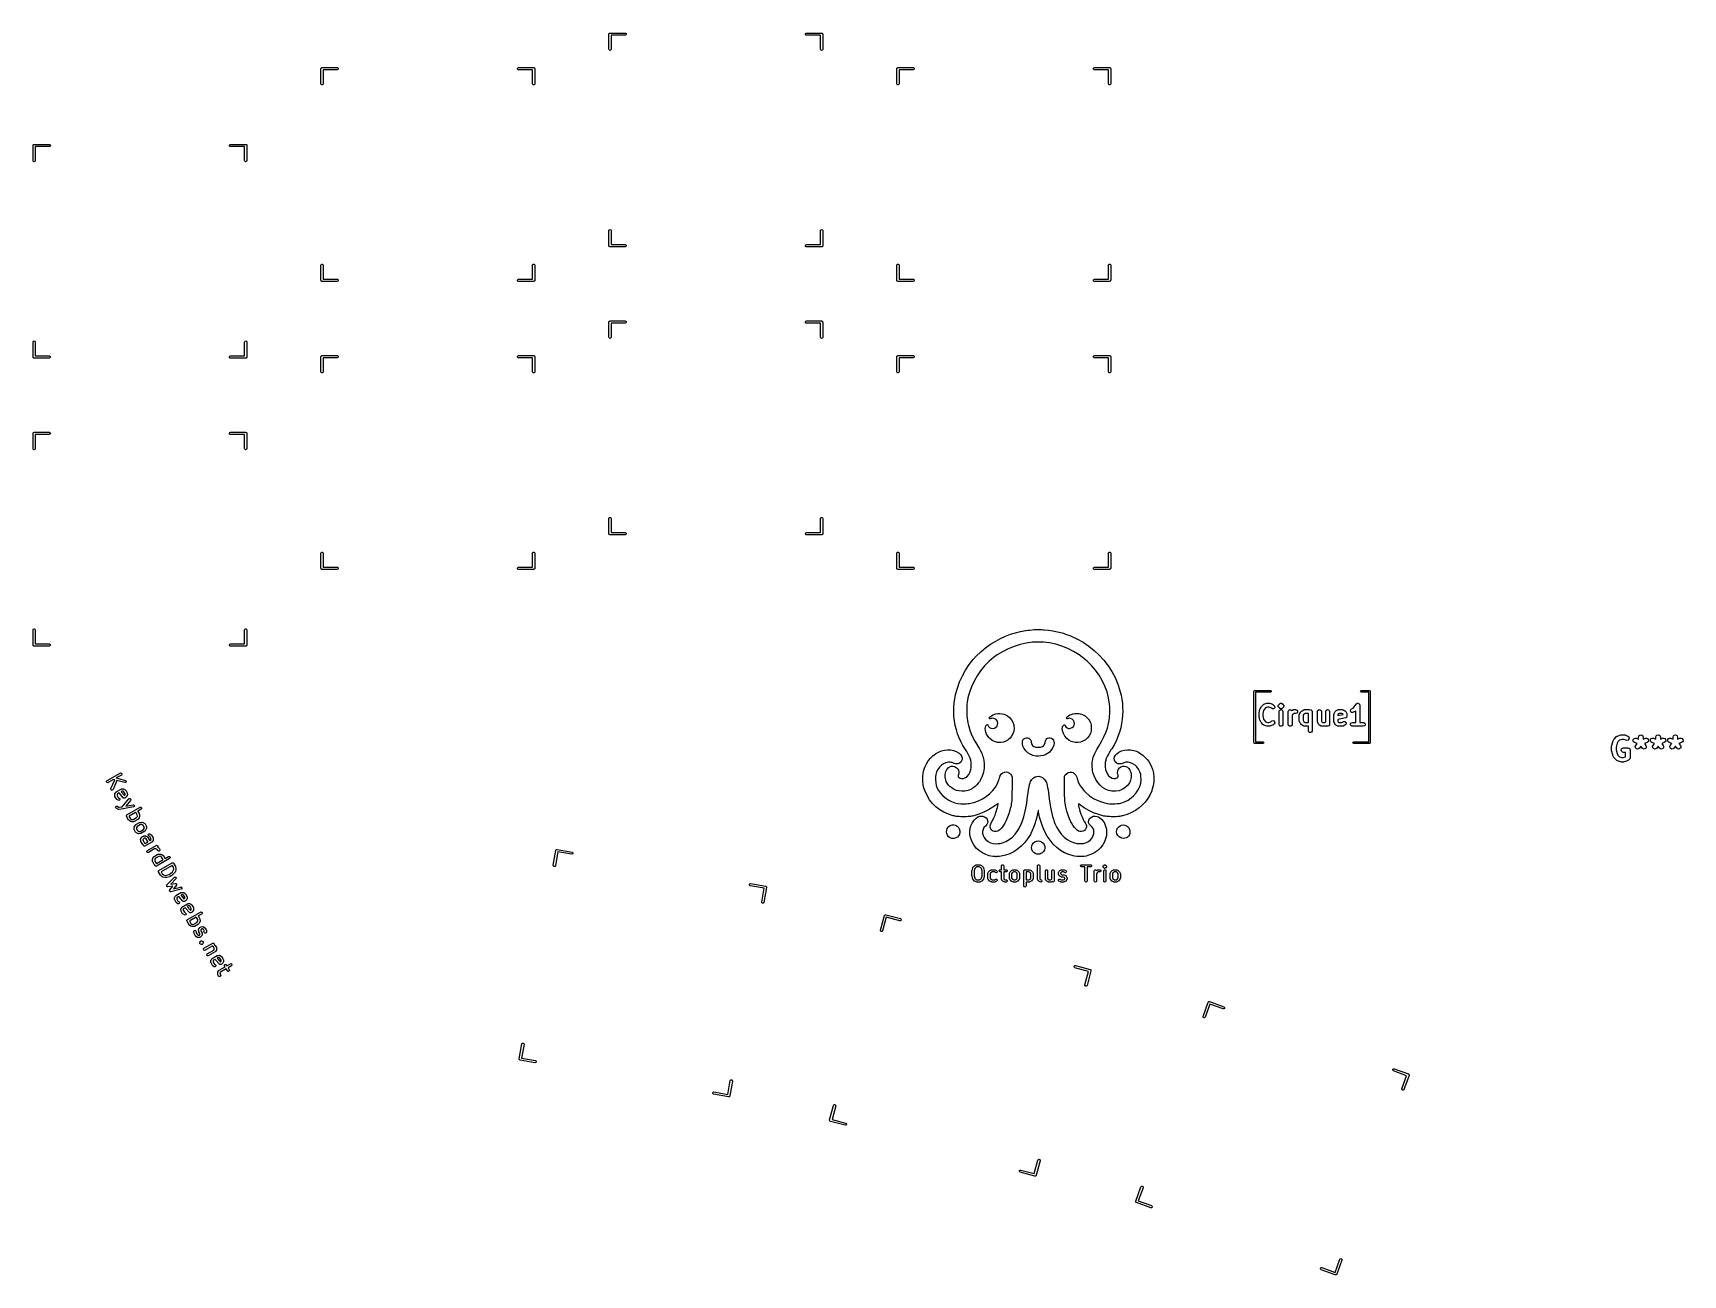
# Model space of a CAD drawing. Extents: x 103 to 212, y -155 to -73.
import ezdxf

# ---------------------------------------------------------------- set-up
doc = ezdxf.new("R2010")
doc.units = 0
doc.layers.add('BLACK', color=7, linetype='CONTINUOUS')

msp = doc.modelspace()

# ---------------------------------------------------------------- linework, layer by layer
at = {"layer": 'BLACK', "linetype": 'CONTINUOUS'}
for p, q in [((140.753, -73.01), (140.755, -73.0003)), ((140.753, -74.01), (140.753, -73.01)), ((140.754, -72.997), (140.756, -72.9941)), ((140.755, -73.0003), (140.754, -72.997)), ((140.756, -72.9941), (140.758, -72.9843)), ((140.758, -72.9843), (140.77, -72.9694)), ((140.77, -72.9694), (140.78, -72.9525)), ((140.78, -72.9525), (140.786, -72.9502)), ((140.786, -72.9502), (140.79, -72.945)), ((140.79, -72.945), (140.81, -72.9417)), ((140.81, -72.9417), (140.828, -72.935)), ((140.828, -72.935), (141.828, -72.935)), ((141.828, -73.085), (140.903, -73.085)), ((140.903, -73.085), (140.903, -74.01)), ((141.828, -72.935), (141.854, -72.9395)), ((141.876, -73.0675), (141.828, -73.085)), ((141.854, -72.9395), (141.893, -72.9725)), ((141.902, -73.023), (141.876, -73.0675)), ((141.893, -72.9725), (141.902, -73.023)), ((153.754, -72.997), (153.78, -72.9525)), ((153.763, -73.0475), (153.754, -72.997)), ((153.802, -73.0805), (153.763, -73.0475)), ((153.78, -72.9525), (153.828, -72.935)), ((153.828, -73.085), (153.802, -73.0805)), ((153.828, -72.935), (154.828, -72.935)), ((154.753, -73.085), (153.828, -73.085)), ((154.753, -74.01), (154.753, -73.085)), ((154.828, -72.935), (154.838, -72.9367)), ((154.838, -72.9367), (154.841, -72.9361)), ((154.841, -72.9361), (154.844, -72.9378)), ((154.844, -72.9378), (154.854, -72.9395)), ((154.854, -72.9395), (154.869, -72.952)), ((154.869, -72.952), (154.885, -72.9618)), ((154.885, -72.9618), (154.888, -72.9681)), ((154.888, -72.9681), (154.893, -72.9725)), ((154.893, -72.9725), (154.896, -72.9917)), ((154.896, -72.9917), (154.903, -73.01)), ((154.903, -73.01), (154.903, -74.01)), ((140.771, -74.0582), (140.753, -74.01)), ((140.815, -74.0839), (140.771, -74.0582)), ((140.865, -74.075), (140.815, -74.0839)), ((140.898, -74.0357), (140.865, -74.075)), ((140.903, -74.01), (140.898, -74.0357)), ((154.771, -74.0582), (154.753, -74.01)), ((154.815, -74.0839), (154.771, -74.0582)), ((154.865, -74.075), (154.815, -74.0839)), ((154.898, -74.0357), (154.865, -74.075)), ((154.903, -74.01), (154.898, -74.0357)), ((121.703, -75.296), (121.705, -75.2863)), ((121.703, -76.296), (121.703, -75.296)), ((121.704, -75.283), (121.706, -75.2801)), ((121.705, -75.2863), (121.704, -75.283)), ((121.706, -75.2801), (121.708, -75.2703)), ((121.708, -75.2703), (121.72, -75.2554)), ((121.72, -75.2554), (121.73, -75.2385)), ((121.73, -75.2385), (121.736, -75.2362)), ((121.736, -75.2362), (121.74, -75.231)), ((121.74, -75.231), (121.76, -75.2277)), ((121.76, -75.2277), (121.778, -75.221)), ((121.778, -75.221), (122.778, -75.221)), ((122.778, -75.221), (122.804, -75.2255)), ((122.804, -75.2255), (122.843, -75.2585)), ((122.852, -75.309), (122.826, -75.3535)), ((122.843, -75.2585), (122.852, -75.309)), ((134.704, -75.283), (134.73, -75.2385)), ((134.713, -75.3335), (134.704, -75.283)), ((134.73, -75.2385), (134.778, -75.221)), ((134.778, -75.221), (135.778, -75.221)), ((135.778, -75.221), (135.788, -75.2227)), ((135.788, -75.2227), (135.791, -75.2221)), ((135.791, -75.2221), (135.794, -75.2238)), ((135.794, -75.2238), (135.804, -75.2255)), ((135.804, -75.2255), (135.819, -75.238)), ((135.819, -75.238), (135.835, -75.2478)), ((135.835, -75.2478), (135.838, -75.2541)), ((135.838, -75.2541), (135.843, -75.2585)), ((135.843, -75.2585), (135.846, -75.2777)), ((135.846, -75.2777), (135.853, -75.296)), ((135.853, -75.296), (135.853, -76.296)), ((159.803, -75.296), (159.805, -75.2863)), ((159.803, -76.296), (159.803, -75.296)), ((159.804, -75.283), (159.806, -75.2801)), ((159.805, -75.2863), (159.804, -75.283)), ((159.806, -75.2801), (159.808, -75.2703)), ((159.808, -75.2703), (159.82, -75.2554)), ((159.82, -75.2554), (159.83, -75.2385)), ((159.83, -75.2385), (159.836, -75.2362)), ((159.836, -75.2362), (159.84, -75.231)), ((159.84, -75.231), (159.86, -75.2277)), ((159.86, -75.2277), (159.878, -75.221)), ((159.878, -75.221), (160.878, -75.221)), ((160.878, -75.221), (160.904, -75.2255)), ((160.904, -75.2255), (160.943, -75.2585)), ((160.952, -75.309), (160.926, -75.3535)), ((160.943, -75.2585), (160.952, -75.309)), ((172.804, -75.283), (172.83, -75.2385)), ((172.813, -75.3335), (172.804, -75.283)), ((172.83, -75.2385), (172.878, -75.221)), ((172.878, -75.221), (173.878, -75.221)), ((173.878, -75.221), (173.888, -75.2227)), ((173.888, -75.2227), (173.891, -75.2221)), ((173.891, -75.2221), (173.894, -75.2238)), ((173.894, -75.2238), (173.904, -75.2255)), ((173.904, -75.2255), (173.919, -75.238)), ((173.919, -75.238), (173.935, -75.2478)), ((173.935, -75.2478), (173.938, -75.2541)), ((173.938, -75.2541), (173.943, -75.2585)), ((173.943, -75.2585), (173.946, -75.2777)), ((173.946, -75.2777), (173.953, -75.296)), ((173.953, -75.296), (173.953, -76.296)), ((121.721, -76.3442), (121.703, -76.296)), ((121.765, -76.3699), (121.721, -76.3442)), ((121.816, -76.361), (121.765, -76.3699)), ((121.848, -76.3217), (121.816, -76.361)), ((121.853, -76.296), (121.848, -76.3217)), ((122.778, -75.371), (121.853, -75.371)), ((121.853, -75.371), (121.853, -76.296)), ((122.826, -75.3535), (122.778, -75.371)), ((134.752, -75.3665), (134.713, -75.3335)), ((134.778, -75.371), (134.752, -75.3665)), ((135.703, -75.371), (134.778, -75.371)), ((135.703, -76.296), (135.703, -75.371)), ((135.721, -76.3442), (135.703, -76.296)), ((135.765, -76.3699), (135.721, -76.3442)), ((135.815, -76.361), (135.765, -76.3699)), ((135.848, -76.3217), (135.815, -76.361)), ((135.853, -76.296), (135.848, -76.3217)), ((159.821, -76.3442), (159.803, -76.296)), ((159.865, -76.3699), (159.821, -76.3442)), ((159.915, -76.361), (159.865, -76.3699)), ((159.948, -76.3217), (159.915, -76.361)), ((159.953, -76.296), (159.948, -76.3217)), ((160.878, -75.371), (159.953, -75.371)), ((159.953, -75.371), (159.953, -76.296)), ((160.926, -75.3535), (160.878, -75.371)), ((172.852, -75.3665), (172.813, -75.3335)), ((172.878, -75.371), (172.852, -75.3665)), ((173.803, -75.371), (172.878, -75.371)), ((173.803, -76.296), (173.803, -75.371)), ((173.821, -76.3442), (173.803, -76.296)), ((173.865, -76.3699), (173.821, -76.3442)), ((173.915, -76.361), (173.865, -76.3699)), ((173.948, -76.3217), (173.915, -76.361)), ((173.953, -76.296), (173.948, -76.3217)), ((102.653, -80.376), (102.655, -80.3663)), ((102.653, -81.376), (102.653, -80.376)), ((102.654, -80.363), (102.656, -80.3601)), ((102.655, -80.3663), (102.654, -80.363)), ((102.656, -80.3601), (102.658, -80.3503)), ((102.658, -80.3503), (102.67, -80.3354)), ((102.67, -80.3354), (102.68, -80.3185)), ((102.68, -80.3185), (102.686, -80.3162)), ((102.686, -80.3162), (102.691, -80.311)), ((102.691, -80.311), (102.71, -80.3077)), ((102.71, -80.3077), (102.728, -80.301)), ((102.728, -80.301), (103.728, -80.301)), ((103.728, -80.451), (102.803, -80.451)), ((102.803, -80.451), (102.803, -81.376)), ((103.728, -80.301), (103.754, -80.3055)), ((103.776, -80.4335), (103.728, -80.451)), ((103.754, -80.3055), (103.793, -80.3385)), ((103.802, -80.389), (103.776, -80.4335)), ((103.793, -80.3385), (103.802, -80.389)), ((115.654, -80.363), (115.68, -80.3185)), ((115.663, -80.4135), (115.654, -80.363)), ((115.702, -80.4465), (115.663, -80.4135)), ((115.68, -80.3185), (115.728, -80.301)), ((115.728, -80.451), (115.702, -80.4465)), ((115.728, -80.301), (116.728, -80.301)), ((116.653, -80.451), (115.728, -80.451)), ((116.653, -81.376), (116.653, -80.451)), ((116.728, -80.301), (116.738, -80.3027)), ((116.738, -80.3027), (116.741, -80.3021)), ((116.741, -80.3021), (116.744, -80.3038)), ((116.744, -80.3038), (116.754, -80.3055)), ((116.754, -80.3055), (116.769, -80.318)), ((116.769, -80.318), (116.785, -80.3278)), ((116.785, -80.3278), (116.788, -80.3341)), ((116.788, -80.3341), (116.793, -80.3385)), ((116.793, -80.3385), (116.796, -80.3577)), ((116.796, -80.3577), (116.803, -80.376)), ((116.803, -80.376), (116.803, -81.376)), ((102.671, -81.4242), (102.653, -81.376)), ((102.715, -81.4499), (102.671, -81.4242)), ((102.765, -81.441), (102.715, -81.4499)), ((102.798, -81.4017), (102.765, -81.441)), ((102.803, -81.376), (102.798, -81.4017)), ((116.671, -81.4242), (116.653, -81.376)), ((116.715, -81.4499), (116.671, -81.4242)), ((116.765, -81.441), (116.715, -81.4499)), ((116.798, -81.4017), (116.765, -81.441)), ((116.803, -81.376), (116.798, -81.4017)), ((140.753, -86.01), (140.758, -85.9843)), ((140.753, -87.01), (140.753, -86.01)), ((140.758, -85.9843), (140.79, -85.945)), ((140.79, -85.945), (140.841, -85.9361)), ((140.841, -85.9361), (140.885, -85.9618)), ((140.885, -85.9618), (140.903, -86.01)), ((140.903, -86.01), (140.903, -86.935)), ((154.753, -86.01), (154.758, -85.9843)), ((154.753, -86.935), (154.753, -86.01)), ((154.758, -85.9843), (154.79, -85.945)), ((154.79, -85.945), (154.841, -85.9361)), ((154.841, -85.9361), (154.885, -85.9618)), ((154.885, -85.9618), (154.903, -86.01)), ((154.903, -86.01), (154.903, -87.01)), ((140.76, -87.0283), (140.753, -87.01)), ((140.763, -87.0475), (140.76, -87.0283)), ((140.768, -87.0519), (140.763, -87.0475)), ((140.771, -87.0582), (140.768, -87.0519)), ((140.787, -87.068), (140.771, -87.0582)), ((140.802, -87.0805), (140.787, -87.068)), ((140.812, -87.0822), (140.802, -87.0805)), ((140.815, -87.0839), (140.812, -87.0822)), ((140.818, -87.0833), (140.815, -87.0839)), ((140.828, -87.085), (140.818, -87.0833)), ((141.828, -87.085), (140.828, -87.085)), ((140.903, -86.935), (141.828, -86.935)), ((141.828, -86.935), (141.854, -86.9395)), ((141.876, -87.0675), (141.828, -87.085)), ((141.854, -86.9395), (141.893, -86.9725)), ((141.902, -87.023), (141.876, -87.0675)), ((141.893, -86.9725), (141.902, -87.023)), ((153.754, -86.997), (153.78, -86.9525)), ((153.763, -87.0475), (153.754, -86.997)), ((153.802, -87.0805), (153.763, -87.0475)), ((153.78, -86.9525), (153.828, -86.935)), ((153.828, -87.085), (153.802, -87.0805)), ((153.828, -86.935), (154.753, -86.935)), ((154.828, -87.085), (153.828, -87.085)), ((154.846, -87.0783), (154.828, -87.085)), ((154.865, -87.075), (154.846, -87.0783)), ((154.87, -87.0698), (154.865, -87.075)), ((154.876, -87.0675), (154.87, -87.0698)), ((154.886, -87.0506), (154.876, -87.0675)), ((154.898, -87.0357), (154.886, -87.0506)), ((154.9, -87.0259), (154.898, -87.0357)), ((154.902, -87.023), (154.9, -87.0259)), ((154.903, -87.01), (154.901, -87.0197)), ((154.901, -87.0197), (154.902, -87.023)), ((121.703, -88.296), (121.708, -88.2703)), ((121.703, -89.296), (121.703, -88.296)), ((121.708, -88.2703), (121.74, -88.231)), ((121.74, -88.231), (121.791, -88.2221)), ((121.791, -88.2221), (121.835, -88.2478)), ((121.835, -88.2478), (121.853, -88.296)), ((121.853, -88.296), (121.853, -89.221)), ((135.703, -88.296), (135.708, -88.2703)), ((135.703, -89.221), (135.703, -88.296)), ((135.708, -88.2703), (135.74, -88.231)), ((135.74, -88.231), (135.791, -88.2221)), ((135.791, -88.2221), (135.835, -88.2478)), ((135.835, -88.2478), (135.853, -88.296)), ((135.853, -88.296), (135.853, -89.296)), ((159.803, -88.296), (159.808, -88.2703)), ((159.803, -89.296), (159.803, -88.296)), ((159.808, -88.2703), (159.84, -88.231)), ((159.84, -88.231), (159.891, -88.2221)), ((159.891, -88.2221), (159.935, -88.2478)), ((159.935, -88.2478), (159.953, -88.296)), ((159.953, -88.296), (159.953, -89.221)), ((173.803, -88.296), (173.808, -88.2703)), ((173.803, -89.221), (173.803, -88.296)), ((173.808, -88.2703), (173.84, -88.231)), ((173.84, -88.231), (173.891, -88.2221)), ((173.891, -88.2221), (173.935, -88.2478)), ((173.935, -88.2478), (173.953, -88.296)), ((173.953, -88.296), (173.953, -89.296)), ((121.71, -89.3143), (121.703, -89.296)), ((121.713, -89.3335), (121.71, -89.3143)), ((121.718, -89.3378), (121.713, -89.3335)), ((121.721, -89.3442), (121.718, -89.3378)), ((121.737, -89.354), (121.721, -89.3442)), ((121.752, -89.3665), (121.737, -89.354)), ((121.762, -89.3682), (121.752, -89.3665)), ((121.765, -89.3699), (121.762, -89.3682)), ((121.768, -89.3693), (121.765, -89.3699)), ((121.778, -89.371), (121.768, -89.3693)), ((122.778, -89.371), (121.778, -89.371)), ((121.853, -89.221), (122.778, -89.221)), ((122.778, -89.221), (122.804, -89.2255)), ((122.826, -89.3535), (122.778, -89.371)), ((122.804, -89.2255), (122.843, -89.2585)), ((122.852, -89.309), (122.826, -89.3535)), ((122.843, -89.2585), (122.852, -89.309)), ((134.704, -89.283), (134.73, -89.2385)), ((134.713, -89.3335), (134.704, -89.283)), ((134.752, -89.3665), (134.713, -89.3335)), ((134.73, -89.2385), (134.778, -89.221)), ((134.778, -89.371), (134.752, -89.3665)), ((134.778, -89.221), (135.703, -89.221)), ((135.778, -89.371), (134.778, -89.371)), ((135.796, -89.3643), (135.778, -89.371)), ((135.815, -89.361), (135.796, -89.3643)), ((135.82, -89.3558), (135.815, -89.361)), ((135.826, -89.3535), (135.82, -89.3558)), ((135.836, -89.3366), (135.826, -89.3535)), ((135.848, -89.3217), (135.836, -89.3366)), ((135.85, -89.3119), (135.848, -89.3217)), ((135.852, -89.309), (135.85, -89.3119)), ((135.853, -89.296), (135.851, -89.3057)), ((135.851, -89.3057), (135.852, -89.309)), ((159.81, -89.3143), (159.803, -89.296)), ((159.813, -89.3335), (159.81, -89.3143)), ((159.818, -89.3378), (159.813, -89.3335)), ((159.821, -89.3442), (159.818, -89.3378)), ((159.837, -89.354), (159.821, -89.3442)), ((159.852, -89.3665), (159.837, -89.354)), ((159.862, -89.3682), (159.852, -89.3665)), ((159.865, -89.3699), (159.862, -89.3682)), ((159.868, -89.3693), (159.865, -89.3699)), ((159.878, -89.371), (159.868, -89.3693)), ((160.878, -89.371), (159.878, -89.371)), ((159.953, -89.221), (160.878, -89.221)), ((160.878, -89.221), (160.904, -89.2255)), ((160.926, -89.3535), (160.878, -89.371)), ((160.904, -89.2255), (160.943, -89.2585)), ((160.952, -89.309), (160.926, -89.3535)), ((160.943, -89.2585), (160.952, -89.309)), ((172.804, -89.283), (172.83, -89.2385)), ((172.813, -89.3335), (172.804, -89.283)), ((172.852, -89.3665), (172.813, -89.3335)), ((172.83, -89.2385), (172.878, -89.221)), ((172.878, -89.371), (172.852, -89.3665)), ((172.878, -89.221), (173.803, -89.221)), ((173.878, -89.371), (172.878, -89.371)), ((173.896, -89.3643), (173.878, -89.371)), ((173.915, -89.361), (173.896, -89.3643)), ((173.92, -89.3558), (173.915, -89.361)), ((173.926, -89.3535), (173.92, -89.3558)), ((173.936, -89.3366), (173.926, -89.3535)), ((173.948, -89.3217), (173.936, -89.3366)), ((173.95, -89.3119), (173.948, -89.3217)), ((173.952, -89.309), (173.95, -89.3119)), ((173.953, -89.296), (173.951, -89.3057)), ((173.951, -89.3057), (173.952, -89.309)), ((140.753, -92.06), (140.755, -92.0503)), ((140.753, -93.06), (140.753, -92.06)), ((140.754, -92.047), (140.756, -92.0441)), ((140.755, -92.0503), (140.754, -92.047)), ((140.756, -92.0441), (140.758, -92.0343)), ((140.758, -92.0343), (140.77, -92.0194)), ((140.77, -92.0194), (140.78, -92.0025)), ((140.78, -92.0025), (140.786, -92.0002)), ((140.786, -92.0002), (140.79, -91.995)), ((140.79, -91.995), (140.81, -91.9917)), ((140.81, -91.9917), (140.828, -91.985)), ((140.828, -91.985), (141.828, -91.985)), ((141.828, -92.135), (140.903, -92.135)), ((140.903, -92.135), (140.903, -93.06)), ((141.828, -91.985), (141.854, -91.9895)), ((141.876, -92.1175), (141.828, -92.135)), ((141.854, -91.9895), (141.893, -92.0225)), ((141.902, -92.073), (141.876, -92.1175)), ((141.893, -92.0225), (141.902, -92.073)), ((153.754, -92.047), (153.78, -92.0025)), ((153.763, -92.0975), (153.754, -92.047)), ((153.802, -92.1305), (153.763, -92.0975)), ((153.78, -92.0025), (153.828, -91.985)), ((153.828, -92.135), (153.802, -92.1305)), ((153.828, -91.985), (154.828, -91.985)), ((154.753, -92.135), (153.828, -92.135)), ((154.753, -93.06), (154.753, -92.135)), ((154.828, -91.985), (154.838, -91.9867)), ((154.838, -91.9867), (154.841, -91.9861)), ((154.841, -91.9861), (154.844, -91.9878)), ((154.844, -91.9878), (154.854, -91.9895)), ((154.854, -91.9895), (154.869, -92.002)), ((154.869, -92.002), (154.885, -92.0118)), ((154.885, -92.0118), (154.888, -92.0181)), ((154.888, -92.0181), (154.893, -92.0225)), ((154.893, -92.0225), (154.896, -92.0417)), ((154.896, -92.0417), (154.903, -92.06)), ((154.903, -92.06), (154.903, -93.06)), ((102.653, -93.376), (102.658, -93.3503)), ((102.653, -94.376), (102.653, -93.376)), ((102.658, -93.3503), (102.691, -93.311)), ((102.691, -93.311), (102.741, -93.3021)), ((102.741, -93.3021), (102.785, -93.3278)), ((102.785, -93.3278), (102.803, -93.376)), ((102.803, -93.376), (102.803, -94.301)), ((116.653, -93.376), (116.658, -93.3503)), ((116.653, -94.301), (116.653, -93.376)), ((116.658, -93.3503), (116.691, -93.311)), ((116.691, -93.311), (116.741, -93.3021)), ((116.741, -93.3021), (116.785, -93.3278)), ((116.785, -93.3278), (116.803, -93.376)), ((116.803, -93.376), (116.803, -94.376)), ((140.771, -93.1082), (140.753, -93.06)), ((140.815, -93.1339), (140.771, -93.1082)), ((140.865, -93.125), (140.815, -93.1339)), ((140.898, -93.0857), (140.865, -93.125)), ((140.903, -93.06), (140.898, -93.0857)), ((154.771, -93.1082), (154.753, -93.06)), ((154.815, -93.1339), (154.771, -93.1082)), ((154.865, -93.125), (154.815, -93.1339)), ((154.898, -93.0857), (154.865, -93.125)), ((154.903, -93.06), (154.898, -93.0857)), ((102.66, -94.3943), (102.653, -94.376)), ((102.663, -94.4135), (102.66, -94.3943)), ((102.668, -94.4179), (102.663, -94.4135)), ((102.671, -94.4242), (102.668, -94.4179)), ((102.687, -94.434), (102.671, -94.4242)), ((102.702, -94.4465), (102.687, -94.434)), ((102.712, -94.4482), (102.702, -94.4465)), ((102.715, -94.4499), (102.712, -94.4482)), ((102.718, -94.4493), (102.715, -94.4499)), ((102.728, -94.451), (102.718, -94.4493)), ((103.728, -94.451), (102.728, -94.451)), ((102.803, -94.301), (103.728, -94.301)), ((103.728, -94.301), (103.754, -94.3055)), ((103.776, -94.4335), (103.728, -94.451)), ((103.754, -94.3055), (103.793, -94.3385)), ((103.802, -94.389), (103.776, -94.4335)), ((103.793, -94.3385), (103.802, -94.389)), ((115.654, -94.363), (115.68, -94.3185)), ((115.663, -94.4135), (115.654, -94.363)), ((115.702, -94.4465), (115.663, -94.4135)), ((115.68, -94.3185), (115.728, -94.301)), ((115.728, -94.451), (115.702, -94.4465)), ((115.728, -94.301), (116.653, -94.301)), ((116.728, -94.451), (115.728, -94.451)), ((116.746, -94.4443), (116.728, -94.451)), ((116.765, -94.441), (116.746, -94.4443)), ((116.77, -94.4358), (116.765, -94.441)), ((116.776, -94.4335), (116.77, -94.4358)), ((116.786, -94.4166), (116.776, -94.4335)), ((116.798, -94.4017), (116.786, -94.4166)), ((116.8, -94.3919), (116.798, -94.4017)), ((116.802, -94.389), (116.8, -94.3919)), ((116.803, -94.376), (116.801, -94.3857)), ((116.801, -94.3857), (116.802, -94.389)), ((121.703, -94.346), (121.705, -94.3363)), ((121.703, -95.346), (121.703, -94.346)), ((121.704, -94.333), (121.706, -94.3301)), ((121.705, -94.3363), (121.704, -94.333)), ((121.706, -94.3301), (121.708, -94.3203)), ((121.708, -94.3203), (121.72, -94.3054)), ((121.72, -94.3054), (121.73, -94.2885)), ((121.73, -94.2885), (121.736, -94.2862)), ((121.736, -94.2862), (121.74, -94.281)), ((121.74, -94.281), (121.76, -94.2777)), ((121.76, -94.2777), (121.778, -94.271)), ((121.778, -94.271), (122.778, -94.271)), ((122.778, -94.421), (121.853, -94.421)), ((121.853, -94.421), (121.853, -95.346)), ((122.778, -94.271), (122.804, -94.2755)), ((122.826, -94.4035), (122.778, -94.421)), ((122.804, -94.2755), (122.843, -94.3085)), ((122.852, -94.359), (122.826, -94.4035)), ((122.843, -94.3085), (122.852, -94.359)), ((134.704, -94.333), (134.73, -94.2885)), ((134.713, -94.3835), (134.704, -94.333)), ((134.752, -94.4165), (134.713, -94.3835)), ((134.73, -94.2885), (134.778, -94.271)), ((134.778, -94.421), (134.752, -94.4165)), ((134.778, -94.271), (135.778, -94.271)), ((135.703, -94.421), (134.778, -94.421)), ((135.703, -95.346), (135.703, -94.421)), ((135.778, -94.271), (135.788, -94.2727)), ((135.788, -94.2727), (135.791, -94.2721)), ((135.791, -94.2721), (135.794, -94.2738)), ((135.794, -94.2738), (135.804, -94.2755)), ((135.804, -94.2755), (135.819, -94.288)), ((135.819, -94.288), (135.835, -94.2978)), ((135.835, -94.2978), (135.838, -94.3041)), ((135.838, -94.3041), (135.843, -94.3085)), ((135.843, -94.3085), (135.846, -94.3277)), ((135.846, -94.3277), (135.853, -94.346)), ((135.853, -94.346), (135.853, -95.346)), ((159.803, -94.346), (159.805, -94.3363)), ((159.803, -95.346), (159.803, -94.346)), ((159.804, -94.333), (159.806, -94.3301)), ((159.805, -94.3363), (159.804, -94.333)), ((159.806, -94.3301), (159.808, -94.3203)), ((159.808, -94.3203), (159.82, -94.3054)), ((159.82, -94.3054), (159.83, -94.2885)), ((159.83, -94.2885), (159.836, -94.2862)), ((159.836, -94.2862), (159.84, -94.281)), ((159.84, -94.281), (159.86, -94.2777)), ((159.86, -94.2777), (159.878, -94.271)), ((159.878, -94.271), (160.878, -94.271)), ((160.878, -94.421), (159.953, -94.421)), ((159.953, -94.421), (159.953, -95.346)), ((160.878, -94.271), (160.904, -94.2755)), ((160.926, -94.4035), (160.878, -94.421)), ((160.904, -94.2755), (160.943, -94.3085)), ((160.952, -94.359), (160.926, -94.4035)), ((160.943, -94.3085), (160.952, -94.359)), ((172.804, -94.333), (172.83, -94.2885)), ((172.813, -94.3835), (172.804, -94.333)), ((172.852, -94.4165), (172.813, -94.3835)), ((172.83, -94.2885), (172.878, -94.271)), ((172.878, -94.421), (172.852, -94.4165)), ((172.878, -94.271), (173.878, -94.271)), ((173.803, -94.421), (172.878, -94.421)), ((173.803, -95.346), (173.803, -94.421)), ((173.878, -94.271), (173.888, -94.2727)), ((173.888, -94.2727), (173.891, -94.2721)), ((173.891, -94.2721), (173.894, -94.2738)), ((173.894, -94.2738), (173.904, -94.2755)), ((173.904, -94.2755), (173.919, -94.288)), ((173.919, -94.288), (173.935, -94.2978)), ((173.935, -94.2978), (173.938, -94.3041)), ((173.938, -94.3041), (173.943, -94.3085)), ((173.943, -94.3085), (173.946, -94.3277)), ((173.946, -94.3277), (173.953, -94.346)), ((173.953, -94.346), (173.953, -95.346)), ((121.721, -95.3942), (121.703, -95.346)), ((121.765, -95.4199), (121.721, -95.3942)), ((121.816, -95.411), (121.765, -95.4199)), ((121.848, -95.3717), (121.816, -95.411)), ((121.853, -95.346), (121.848, -95.3717)), ((135.721, -95.3942), (135.703, -95.346)), ((135.765, -95.4199), (135.721, -95.3942)), ((135.815, -95.411), (135.765, -95.4199)), ((135.848, -95.3717), (135.815, -95.411)), ((135.853, -95.346), (135.848, -95.3717)), ((159.821, -95.3942), (159.803, -95.346)), ((159.865, -95.4199), (159.821, -95.3942)), ((159.915, -95.411), (159.865, -95.4199)), ((159.948, -95.3717), (159.915, -95.411)), ((159.953, -95.346), (159.948, -95.3717)), ((173.821, -95.3942), (173.803, -95.346)), ((173.865, -95.4199), (173.821, -95.3942)), ((173.915, -95.411), (173.865, -95.4199)), ((173.948, -95.3717), (173.915, -95.411)), ((173.953, -95.346), (173.948, -95.3717)), ((102.653, -99.426), (102.655, -99.4163)), ((102.653, -100.426), (102.653, -99.426)), ((102.671, -100.474), (102.653, -100.426)), ((102.654, -99.413), (102.656, -99.4101)), ((102.655, -99.4163), (102.654, -99.413)), ((102.656, -99.4101), (102.658, -99.4003)), ((102.658, -99.4003), (102.67, -99.3854)), ((102.67, -99.3854), (102.68, -99.3685)), ((102.68, -99.3685), (102.686, -99.3662)), ((102.686, -99.3662), (102.691, -99.361)), ((102.691, -99.361), (102.71, -99.3577)), ((102.71, -99.3577), (102.728, -99.351)), ((102.728, -99.351), (103.728, -99.351)), ((102.803, -100.426), (102.798, -100.452)), ((103.728, -99.501), (102.803, -99.501)), ((102.803, -99.501), (102.803, -100.426)), ((103.728, -99.351), (103.754, -99.3555)), ((103.776, -99.4835), (103.728, -99.501)), ((103.754, -99.3555), (103.793, -99.3885)), ((103.802, -99.439), (103.776, -99.4835)), ((103.793, -99.3885), (103.802, -99.439)), ((115.654, -99.413), (115.68, -99.3685)), ((115.663, -99.4635), (115.654, -99.413)), ((115.702, -99.4965), (115.663, -99.4635)), ((115.68, -99.3685), (115.728, -99.351)), ((115.728, -99.501), (115.702, -99.4965)), ((115.728, -99.351), (116.728, -99.351)), ((116.653, -99.501), (115.728, -99.501)), ((116.653, -100.426), (116.653, -99.501)), ((116.671, -100.474), (116.653, -100.426)), ((116.728, -99.351), (116.738, -99.3527)), ((116.738, -99.3527), (116.741, -99.3521)), ((116.741, -99.3521), (116.744, -99.3538)), ((116.744, -99.3538), (116.754, -99.3555)), ((116.754, -99.3555), (116.769, -99.368)), ((116.769, -99.368), (116.785, -99.3778)), ((116.785, -99.3778), (116.788, -99.3841)), ((116.788, -99.3841), (116.793, -99.3885)), ((116.793, -99.3885), (116.796, -99.4077)), ((116.796, -99.4077), (116.803, -99.426)), ((116.803, -100.426), (116.798, -100.452)), ((116.803, -99.426), (116.803, -100.426)), ((102.715, -100.5), (102.671, -100.474)), ((102.765, -100.491), (102.715, -100.5)), ((102.798, -100.452), (102.765, -100.491)), ((116.715, -100.5), (116.671, -100.474)), ((116.765, -100.491), (116.715, -100.5)), ((116.798, -100.452), (116.765, -100.491)), ((140.753, -105.06), (140.758, -105.034)), ((140.753, -106.06), (140.753, -105.06)), ((140.758, -105.034), (140.79, -104.995)), ((140.79, -104.995), (140.841, -104.986)), ((140.841, -104.986), (140.885, -105.012)), ((140.885, -105.012), (140.903, -105.06)), ((140.903, -105.06), (140.903, -105.985)), ((154.753, -105.06), (154.758, -105.034)), ((154.753, -105.985), (154.753, -105.06)), ((154.758, -105.034), (154.79, -104.995)), ((154.79, -104.995), (154.841, -104.986)), ((154.841, -104.986), (154.885, -105.012)), ((154.885, -105.012), (154.903, -105.06)), ((154.903, -105.06), (154.903, -106.06)), ((140.76, -106.078), (140.753, -106.06)), ((140.763, -106.097), (140.76, -106.078)), ((140.768, -106.102), (140.763, -106.097)), ((140.771, -106.108), (140.768, -106.102)), ((140.787, -106.118), (140.771, -106.108)), ((140.802, -106.13), (140.787, -106.118)), ((140.812, -106.132), (140.802, -106.13)), ((140.815, -106.134), (140.812, -106.132)), ((140.818, -106.133), (140.815, -106.134)), ((140.828, -106.135), (140.818, -106.133)), ((141.828, -106.135), (140.828, -106.135)), ((140.903, -105.985), (141.828, -105.985)), ((141.828, -105.985), (141.854, -105.99)), ((141.876, -106.117), (141.828, -106.135)), ((141.854, -105.99), (141.893, -106.022)), ((141.902, -106.073), (141.876, -106.117)), ((141.893, -106.022), (141.902, -106.073)), ((153.754, -106.047), (153.78, -106.003)), ((153.763, -106.097), (153.754, -106.047)), ((153.802, -106.13), (153.763, -106.097)), ((153.78, -106.003), (153.828, -105.985)), ((153.828, -106.135), (153.802, -106.13)), ((153.828, -105.985), (154.753, -105.985)), ((154.828, -106.135), (153.828, -106.135)), ((154.846, -106.128), (154.828, -106.135)), ((154.865, -106.125), (154.846, -106.128)), ((154.87, -106.12), (154.865, -106.125)), ((154.876, -106.117), (154.87, -106.12)), ((154.886, -106.101), (154.876, -106.117)), ((154.898, -106.086), (154.886, -106.101)), ((154.9, -106.076), (154.898, -106.086)), ((154.902, -106.073), (154.9, -106.076)), ((154.903, -106.06), (154.901, -106.07)), ((154.901, -106.07), (154.902, -106.073)), ((121.703, -107.346), (121.708, -107.32)), ((121.703, -108.346), (121.703, -107.346)), ((121.708, -107.32), (121.74, -107.281)), ((121.74, -107.281), (121.791, -107.272)), ((121.791, -107.272), (121.835, -107.298)), ((121.835, -107.298), (121.853, -107.346)), ((121.853, -107.346), (121.853, -108.271)), ((135.703, -107.346), (135.708, -107.32)), ((135.703, -108.271), (135.703, -107.346)), ((135.708, -107.32), (135.74, -107.281)), ((135.74, -107.281), (135.791, -107.272)), ((135.791, -107.272), (135.835, -107.298)), ((135.835, -107.298), (135.853, -107.346)), ((135.853, -107.346), (135.853, -108.346)), ((159.803, -107.346), (159.808, -107.32)), ((159.803, -108.346), (159.803, -107.346)), ((159.808, -107.32), (159.84, -107.281)), ((159.84, -107.281), (159.891, -107.272)), ((159.891, -107.272), (159.935, -107.298)), ((159.935, -107.298), (159.953, -107.346)), ((159.953, -107.346), (159.953, -108.271)), ((173.803, -107.346), (173.808, -107.32)), ((173.803, -108.271), (173.803, -107.346)), ((173.808, -107.32), (173.84, -107.281)), ((173.84, -107.281), (173.891, -107.272)), ((173.891, -107.272), (173.935, -107.298)), ((173.935, -107.298), (173.953, -107.346)), ((173.953, -107.346), (173.953, -108.346)), ((121.71, -108.364), (121.703, -108.346)), ((121.713, -108.383), (121.71, -108.364)), ((121.718, -108.388), (121.713, -108.383)), ((121.721, -108.394), (121.718, -108.388)), ((121.737, -108.404), (121.721, -108.394)), ((121.752, -108.416), (121.737, -108.404)), ((121.762, -108.418), (121.752, -108.416)), ((121.765, -108.42), (121.762, -108.418)), ((121.768, -108.419), (121.765, -108.42)), ((121.778, -108.421), (121.768, -108.419)), ((122.778, -108.421), (121.778, -108.421)), ((121.853, -108.271), (122.778, -108.271)), ((122.778, -108.271), (122.804, -108.276)), ((122.826, -108.403), (122.778, -108.421)), ((122.804, -108.276), (122.843, -108.308)), ((122.852, -108.359), (122.826, -108.403)), ((122.843, -108.308), (122.852, -108.359)), ((134.704, -108.333), (134.73, -108.289)), ((134.713, -108.383), (134.704, -108.333)), ((134.752, -108.416), (134.713, -108.383)), ((134.73, -108.289), (134.778, -108.271)), ((134.778, -108.421), (134.752, -108.416)), ((134.778, -108.271), (135.703, -108.271)), ((135.778, -108.421), (134.778, -108.421)), ((135.796, -108.414), (135.778, -108.421)), ((135.815, -108.411), (135.796, -108.414)), ((135.82, -108.406), (135.815, -108.411)), ((135.826, -108.403), (135.82, -108.406)), ((135.836, -108.387), (135.826, -108.403)), ((135.848, -108.372), (135.836, -108.387)), ((135.85, -108.362), (135.848, -108.372)), ((135.852, -108.359), (135.85, -108.362)), ((135.853, -108.346), (135.851, -108.356)), ((135.851, -108.356), (135.852, -108.359)), ((159.81, -108.364), (159.803, -108.346)), ((159.813, -108.383), (159.81, -108.364)), ((159.818, -108.388), (159.813, -108.383)), ((159.821, -108.394), (159.818, -108.388)), ((159.837, -108.404), (159.821, -108.394)), ((159.852, -108.416), (159.837, -108.404)), ((159.862, -108.418), (159.852, -108.416)), ((159.865, -108.42), (159.862, -108.418)), ((159.868, -108.419), (159.865, -108.42)), ((159.878, -108.421), (159.868, -108.419)), ((160.878, -108.421), (159.878, -108.421)), ((159.953, -108.271), (160.878, -108.271)), ((160.878, -108.271), (160.904, -108.276)), ((160.926, -108.403), (160.878, -108.421)), ((160.904, -108.276), (160.943, -108.308)), ((160.952, -108.359), (160.926, -108.403)), ((160.943, -108.308), (160.952, -108.359)), ((172.804, -108.333), (172.83, -108.289)), ((172.813, -108.383), (172.804, -108.333)), ((172.852, -108.416), (172.813, -108.383)), ((172.83, -108.289), (172.878, -108.271)), ((172.878, -108.421), (172.852, -108.416)), ((172.878, -108.271), (173.803, -108.271)), ((173.878, -108.421), (172.878, -108.421)), ((173.896, -108.414), (173.878, -108.421)), ((173.915, -108.411), (173.896, -108.414)), ((173.92, -108.406), (173.915, -108.411)), ((173.926, -108.403), (173.92, -108.406)), ((173.936, -108.387), (173.926, -108.403)), ((173.948, -108.372), (173.936, -108.387)), ((173.95, -108.362), (173.948, -108.372)), ((173.952, -108.359), (173.95, -108.362)), ((173.953, -108.346), (173.951, -108.356)), ((173.951, -108.356), (173.952, -108.359)), ((102.653, -112.426), (102.658, -112.4)), ((102.653, -113.426), (102.653, -112.426)), ((102.658, -112.4), (102.691, -112.361)), ((102.691, -112.361), (102.741, -112.352)), ((102.741, -112.352), (102.785, -112.378)), ((102.785, -112.378), (102.803, -112.426)), ((102.803, -112.426), (102.803, -113.351)), ((116.653, -112.426), (116.658, -112.4)), ((116.653, -113.351), (116.653, -112.426)), ((116.658, -112.4), (116.691, -112.361)), ((116.691, -112.361), (116.741, -112.352)), ((116.741, -112.352), (116.785, -112.378)), ((116.785, -112.378), (116.803, -112.426)), ((116.803, -112.426), (116.803, -113.426)), ((168.469, -112.443), (168.609, -112.428)), ((168.609, -112.428), (168.755, -112.414)), ((168.755, -112.414), (168.899, -112.402)), ((168.899, -112.402), (169.033, -112.394)), ((169.033, -112.394), (169.148, -112.39)), ((169.148, -112.39), (169.237, -112.39)), ((169.237, -112.39), (169.269, -112.392)), ((169.269, -112.392), (169.326, -112.396)), ((169.326, -112.396), (169.409, -112.402)), ((169.409, -112.402), (169.504, -112.408)), ((169.504, -112.408), (169.561, -112.411)), ((169.561, -112.411), (169.837, -112.436)), ((169.837, -112.436), (170.133, -112.481)), ((102.66, -113.444), (102.653, -113.426)), ((102.663, -113.463), (102.66, -113.444)), ((102.668, -113.468), (102.663, -113.463)), ((102.671, -113.474), (102.668, -113.468)), ((102.687, -113.484), (102.671, -113.474)), ((102.702, -113.496), (102.687, -113.484)), ((102.712, -113.498), (102.702, -113.496)), ((102.715, -113.5), (102.712, -113.498)), ((102.718, -113.499), (102.715, -113.5)), ((102.728, -113.501), (102.718, -113.499)), ((103.728, -113.501), (102.728, -113.501)), ((102.803, -113.351), (103.728, -113.351)), ((103.728, -113.351), (103.754, -113.356)), ((103.776, -113.483), (103.728, -113.501)), ((103.754, -113.356), (103.793, -113.388)), ((103.802, -113.439), (103.776, -113.483)), ((103.793, -113.388), (103.802, -113.439)), ((115.654, -113.413), (115.68, -113.369)), ((115.663, -113.463), (115.654, -113.413)), ((115.702, -113.496), (115.663, -113.463)), ((115.68, -113.369), (115.728, -113.351)), ((115.728, -113.501), (115.702, -113.496)), ((115.728, -113.351), (116.653, -113.351)), ((116.728, -113.501), (115.728, -113.501)), ((116.746, -113.494), (116.728, -113.501)), ((116.765, -113.491), (116.746, -113.494)), ((116.77, -113.486), (116.765, -113.491)), ((116.776, -113.483), (116.77, -113.486)), ((116.786, -113.467), (116.776, -113.483)), ((116.798, -113.452), (116.786, -113.467)), ((116.8, -113.442), (116.798, -113.452)), ((116.802, -113.439), (116.8, -113.442)), ((116.803, -113.426), (116.801, -113.436)), ((116.801, -113.436), (116.802, -113.439)), ((165.675, -113.604), (166.002, -113.37)), ((166.002, -113.37), (166.351, -113.158)), ((166.351, -113.158), (166.659, -112.997)), ((166.659, -112.997), (167, -112.841)), ((167, -112.841), (167.328, -112.712)), ((167.559, -113.515), (167.17, -113.673)), ((167.328, -112.712), (167.651, -112.609)), ((167.959, -113.389), (167.559, -113.515)), ((167.651, -112.609), (167.981, -112.527)), ((168.367, -113.298), (167.959, -113.389)), ((167.981, -112.527), (168.326, -112.463)), ((168.326, -112.463), (168.342, -112.461)), ((168.342, -112.461), (168.469, -112.443)), ((168.776, -113.242), (168.367, -113.298)), ((169.184, -113.223), (168.776, -113.242)), ((169.505, -113.235), (169.184, -113.223)), ((169.91, -113.284), (169.505, -113.235)), ((170.314, -113.371), (169.91, -113.284)), ((170.133, -112.481), (170.438, -112.544)), ((170.715, -113.494), (170.314, -113.371)), ((170.438, -112.544), (170.739, -112.623)), ((171.109, -113.652), (170.715, -113.494)), ((170.739, -112.623), (170.871, -112.663)), ((170.871, -112.663), (170.972, -112.698)), ((170.972, -112.698), (171.099, -112.746)), ((171.099, -112.746), (171.24, -112.802)), ((171.24, -112.802), (171.384, -112.861)), ((171.384, -112.861), (171.522, -112.92)), ((171.522, -112.92), (171.642, -112.975)), ((171.642, -112.975), (171.712, -113.009)), ((171.712, -113.009), (172.123, -113.236)), ((172.123, -113.236), (172.509, -113.493)), ((172.509, -113.493), (172.869, -113.778)), ((164.596, -114.713), (164.862, -114.375)), ((164.862, -114.375), (165.056, -114.162)), ((165.056, -114.162), (165.362, -113.866)), ((165.362, -113.866), (165.675, -113.604)), ((165.895, -114.518), (165.609, -114.809)), ((166.203, -114.254), (165.895, -114.518)), ((166.442, -114.08), (166.203, -114.254)), ((166.796, -113.862), (166.442, -114.08)), ((167.17, -113.673), (166.796, -113.862)), ((171.494, -113.845), (171.109, -113.652)), ((171.866, -114.072), (171.494, -113.845)), ((172.075, -114.219), (171.866, -114.072)), ((172.397, -114.483), (172.075, -114.219)), ((172.691, -114.772), (172.397, -114.483)), ((172.869, -113.778), (173.202, -114.09)), ((173.202, -114.09), (173.507, -114.427)), ((173.507, -114.427), (173.782, -114.788)), ((163.959, -115.862), (164.143, -115.46)), ((164.143, -115.46), (164.355, -115.076)), ((164.355, -115.076), (164.596, -114.713)), ((165.116, -115.461), (164.913, -115.814)), ((165.349, -115.125), (165.116, -115.461)), ((165.609, -114.809), (165.349, -115.125)), ((172.958, -115.085), (172.691, -114.772)), ((173.194, -115.419), (172.958, -115.085)), ((173.4, -115.772), (173.194, -115.419)), ((173.782, -114.788), (174.027, -115.172)), ((174.027, -115.172), (174.24, -115.576)), ((174.24, -115.576), (174.419, -116.001)), ((163.609, -117.126), (163.69, -116.698)), ((163.69, -116.698), (163.808, -116.276)), ((163.808, -116.276), (163.959, -115.862)), ((164.549, -116.758), (164.51, -116.92)), ((164.607, -116.554), (164.549, -116.758)), ((164.742, -116.179), (164.607, -116.554)), ((164.913, -115.814), (164.742, -116.179)), ((173.572, -116.142), (173.4, -115.772)), ((173.711, -116.525), (173.572, -116.142)), ((173.814, -116.921), (173.711, -116.525)), ((174.419, -116.001), (174.474, -116.152)), ((174.474, -116.152), (174.569, -116.454)), ((174.569, -116.454), (174.642, -116.737)), ((174.642, -116.737), (174.695, -117.013)), ((183.43, -116.48), (183.445, -116.445)), ((183.43, -119.88), (183.43, -116.48)), ((183.445, -116.445), (183.48, -116.43)), ((183.48, -116.43), (184.53, -116.43)), ((184.53, -116.53), (183.53, -116.53)), ((183.53, -116.53), (183.53, -119.83)), ((184.53, -116.43), (184.565, -116.445)), ((184.565, -116.515), (184.53, -116.53)), ((184.565, -116.445), (184.58, -116.48)), ((184.58, -116.48), (184.565, -116.515)), ((190.48, -116.48), (190.495, -116.445)), ((190.495, -116.515), (190.48, -116.48)), ((190.495, -116.445), (190.53, -116.43)), ((190.53, -116.53), (190.495, -116.515)), ((190.53, -116.43), (191.08, -116.43)), ((191.03, -116.53), (190.53, -116.53)), ((191.03, -119.83), (191.03, -116.53)), ((191.08, -116.43), (191.115, -116.445)), ((191.115, -116.445), (191.13, -116.48)), ((191.13, -116.48), (191.13, -119.88)), ((163.576, -117.818), (163.577, -117.64)), ((163.579, -117.993), (163.576, -117.818)), ((163.577, -117.64), (163.582, -117.467)), ((163.582, -117.467), (163.59, -117.308)), ((163.59, -117.308), (163.602, -117.173)), ((163.602, -117.173), (163.609, -117.126)), ((164.434, -117.674), (164.433, -117.755)), ((164.433, -117.755), (164.435, -117.954)), ((164.437, -117.495), (164.434, -117.674)), ((164.446, -117.341), (164.437, -117.495)), ((164.46, -117.201), (164.446, -117.341)), ((164.481, -117.064), (164.46, -117.201)), ((164.51, -116.92), (164.481, -117.064)), ((173.88, -117.326), (173.814, -116.921)), ((173.883, -117.357), (173.88, -117.326)), ((173.891, -117.485), (173.883, -117.357)), ((173.889, -117.975), (173.894, -117.805)), ((173.895, -117.638), (173.891, -117.485)), ((173.894, -117.805), (173.895, -117.638)), ((174.695, -117.013), (174.728, -117.293)), ((174.728, -117.293), (174.745, -117.59)), ((174.747, -117.765), (174.741, -118.067)), ((174.745, -117.59), (174.747, -117.765)), ((183.77, -117.911), (183.831, -117.669)), ((183.831, -117.669), (183.839, -117.647)), ((183.839, -117.647), (183.84, -117.643)), ((183.84, -117.643), (183.901, -117.522)), ((183.901, -117.522), (183.921, -117.492)), ((183.921, -117.492), (183.923, -117.491)), ((183.923, -117.491), (183.924, -117.489)), ((183.924, -117.489), (184.045, -117.368)), ((184.074, -117.744), (184.02, -117.957)), ((184.045, -117.368), (184.074, -117.347)), ((184.074, -117.347), (184.086, -117.344)), ((184.119, -117.654), (184.074, -117.744)), ((184.086, -117.344), (184.095, -117.338)), ((184.095, -117.338), (184.277, -117.277)), ((184.204, -117.569), (184.119, -117.654)), ((184.337, -117.525), (184.204, -117.569)), ((184.277, -117.277), (184.312, -117.271)), ((184.312, -117.271), (184.314, -117.271)), ((184.314, -117.271), (184.317, -117.271)), ((184.317, -117.271), (184.438, -117.271)), ((184.417, -117.525), (184.337, -117.525)), ((184.55, -117.569), (184.417, -117.525)), ((184.438, -117.271), (184.473, -117.276)), ((184.473, -117.276), (184.475, -117.277)), ((184.475, -117.277), (184.478, -117.277)), ((184.478, -117.277), (184.659, -117.338)), ((184.59, -117.608), (184.55, -117.569)), ((184.653, -117.643), (184.59, -117.608)), ((184.724, -117.637), (184.653, -117.643)), ((184.659, -117.338), (184.692, -117.354)), ((184.692, -117.354), (184.699, -117.363)), ((184.699, -117.363), (184.709, -117.368)), ((184.709, -117.368), (184.769, -117.429)), ((184.781, -117.595), (184.724, -117.637)), ((184.769, -117.429), (184.791, -117.458)), ((184.806, -117.528), (184.781, -117.595)), ((184.791, -117.458), (184.806, -117.528)), ((185.037, -117.449), (185.04, -117.44)), ((185.042, -117.475), (185.037, -117.449)), ((185.039, -117.431), (185.052, -117.407)), ((185.04, -117.44), (185.039, -117.431)), ((185.044, -117.502), (185.042, -117.475)), ((185.05, -117.51), (185.044, -117.502)), ((185.052, -117.519), (185.05, -117.51)), ((185.052, -117.407), (185.062, -117.382)), ((185.074, -117.548), (185.052, -117.519)), ((185.062, -117.382), (185.069, -117.376)), ((185.069, -117.376), (185.074, -117.368)), ((185.074, -117.368), (185.134, -117.308)), ((185.134, -117.608), (185.074, -117.548)), ((185.097, -117.821), (185.102, -117.785)), ((185.097, -118.668), (185.097, -117.821)), ((185.102, -117.785), (185.141, -117.725)), ((185.134, -117.308), (185.139, -117.304)), ((185.142, -117.613), (185.134, -117.608)), ((185.139, -117.304), (185.141, -117.302)), ((185.141, -117.302), (185.145, -117.3)), ((185.141, -117.725), (185.206, -117.695)), ((185.148, -117.62), (185.142, -117.613)), ((185.145, -117.3), (185.163, -117.286)), ((185.161, -117.625), (185.148, -117.62)), ((185.171, -117.634), (185.161, -117.625)), ((185.163, -117.286), (185.172, -117.284)), ((185.185, -117.636), (185.171, -117.634)), ((185.172, -117.284), (185.179, -117.279)), ((185.179, -117.279), (185.193, -117.278)), ((185.197, -117.643), (185.185, -117.636)), ((185.193, -117.278), (185.206, -117.272)), ((185.206, -117.642), (185.197, -117.643)), ((185.206, -117.272), (185.219, -117.274)), ((185.215, -117.645), (185.206, -117.642)), ((185.206, -117.695), (185.277, -117.705)), ((185.228, -117.642), (185.215, -117.645)), ((185.219, -117.274), (185.233, -117.271)), ((185.242, -117.644), (185.228, -117.642)), ((185.233, -117.271), (185.242, -117.274)), ((185.242, -117.274), (185.251, -117.273)), ((185.254, -117.638), (185.242, -117.644)), ((185.251, -117.273), (185.263, -117.28)), ((185.268, -117.637), (185.254, -117.638)), ((185.263, -117.28), (185.277, -117.282)), ((185.276, -117.632), (185.268, -117.637)), ((185.285, -117.63), (185.276, -117.632)), ((185.277, -117.282), (185.287, -117.291)), ((185.277, -117.705), (185.331, -117.752)), ((185.303, -117.616), (185.285, -117.63)), ((185.287, -117.291), (185.3, -117.296)), ((185.3, -117.296), (185.305, -117.303)), ((185.307, -117.614), (185.303, -117.616)), ((185.305, -117.303), (185.314, -117.308)), ((185.308, -117.612), (185.307, -117.614)), ((185.314, -117.608), (185.308, -117.612)), ((185.314, -117.308), (185.374, -117.368)), ((185.374, -117.548), (185.314, -117.608)), ((185.331, -117.752), (185.351, -117.821)), ((185.351, -117.821), (185.351, -118.668)), ((185.374, -117.368), (185.396, -117.397)), ((185.379, -117.54), (185.374, -117.548)), ((185.386, -117.534), (185.379, -117.54)), ((185.395, -117.509), (185.386, -117.534)), ((185.408, -117.485), (185.395, -117.509)), ((185.396, -117.397), (185.398, -117.406)), ((185.398, -117.406), (185.403, -117.414)), ((185.403, -117.414), (185.405, -117.441)), ((185.405, -117.441), (185.411, -117.467)), ((185.411, -117.467), (185.408, -117.476)), ((185.408, -117.476), (185.408, -117.485)), ((185.702, -117.821), (185.707, -117.785)), ((185.702, -118.668), (185.702, -117.821)), ((185.707, -117.785), (185.745, -117.725)), ((185.745, -117.725), (185.81, -117.695)), ((185.81, -117.695), (185.881, -117.705)), ((185.881, -117.705), (185.931, -117.749)), ((185.931, -117.749), (186.014, -117.707)), ((186.014, -117.707), (186.048, -117.696)), ((186.048, -117.696), (186.059, -117.697)), ((186.059, -117.697), (186.07, -117.694)), ((186.07, -117.694), (186.191, -117.694)), ((186.191, -117.694), (186.227, -117.699)), ((186.227, -117.699), (186.287, -117.738)), ((186.307, -117.874), (186.26, -117.928)), ((186.287, -117.738), (186.317, -117.803)), ((186.317, -117.803), (186.307, -117.874)), ((186.441, -118.006), (186.501, -117.885)), ((186.501, -117.885), (186.522, -117.855)), ((186.522, -117.855), (186.524, -117.854)), ((186.524, -117.854), (186.525, -117.852)), ((186.525, -117.852), (186.585, -117.792)), ((186.585, -117.792), (186.614, -117.77)), ((186.614, -117.77), (186.617, -117.769)), ((186.617, -117.769), (186.618, -117.768)), ((186.618, -117.768), (186.739, -117.707)), ((186.739, -117.707), (186.774, -117.696)), ((186.774, -117.696), (186.785, -117.697)), ((186.785, -117.697), (186.796, -117.694)), ((186.796, -117.694), (187.038, -117.694)), ((187.038, -117.694), (187.074, -117.699)), ((187.074, -117.699), (187.084, -117.705)), ((187.084, -117.705), (187.095, -117.707)), ((187.095, -117.707), (187.104, -117.712)), ((187.104, -117.712), (187.141, -117.695)), ((187.141, -117.695), (187.212, -117.705)), ((187.212, -117.705), (187.266, -117.752)), ((187.266, -117.752), (187.286, -117.821)), ((187.286, -117.821), (187.286, -119.091)), ((187.637, -117.821), (187.642, -117.785)), ((187.637, -118.486), (187.637, -117.821)), ((187.642, -117.785), (187.681, -117.725)), ((187.681, -117.725), (187.746, -117.695)), ((187.746, -117.695), (187.817, -117.705)), ((187.817, -117.705), (187.871, -117.752)), ((187.871, -117.752), (187.891, -117.821)), ((187.891, -117.821), (187.891, -118.456)), ((188.181, -117.821), (188.186, -117.785)), ((188.181, -118.494), (188.181, -117.821)), ((188.186, -117.785), (188.225, -117.725)), ((188.225, -117.725), (188.29, -117.695)), ((188.29, -117.695), (188.361, -117.705)), ((188.361, -117.705), (188.415, -117.752)), ((188.415, -117.752), (188.435, -117.821)), ((188.435, -117.821), (188.435, -118.668)), ((188.739, -117.945), (188.799, -117.825)), ((188.799, -117.825), (188.803, -117.819)), ((188.803, -117.819), (188.804, -117.816)), ((188.804, -117.816), (188.807, -117.813)), ((188.807, -117.813), (188.82, -117.795)), ((188.82, -117.795), (188.839, -117.783)), ((188.839, -117.783), (188.856, -117.768)), ((188.856, -117.768), (188.977, -117.707)), ((188.977, -117.707), (189.011, -117.696)), ((189.011, -117.696), (189.023, -117.697)), ((189.023, -117.697), (189.034, -117.694)), ((189.034, -117.694), (189.276, -117.694)), ((189.276, -117.694), (189.311, -117.699)), ((189.311, -117.699), (189.321, -117.705)), ((189.321, -117.705), (189.333, -117.707)), ((189.333, -117.707), (189.453, -117.768)), ((189.453, -117.768), (189.459, -117.771)), ((189.459, -117.771), (189.462, -117.772)), ((189.462, -117.772), (189.465, -117.775)), ((189.465, -117.775), (189.483, -117.788)), ((189.483, -117.788), (189.495, -117.808)), ((189.495, -117.808), (189.51, -117.825)), ((189.51, -117.825), (189.571, -117.945)), ((189.814, -117.765), (189.832, -117.696)), ((189.837, -117.833), (189.814, -117.765)), ((189.832, -117.696), (189.884, -117.647)), ((189.892, -117.878), (189.837, -117.833)), ((189.884, -117.647), (189.987, -117.596)), ((189.963, -117.885), (189.892, -117.878)), ((189.998, -117.874), (189.963, -117.885)), ((189.987, -117.596), (190.084, -117.498)), ((190.119, -117.813), (189.998, -117.874)), ((190.084, -117.498), (190.198, -117.327)), ((190.12, -117.812), (190.119, -117.813)), ((190.123, -117.811), (190.12, -117.812)), ((190.152, -117.79), (190.123, -117.811)), ((190.177, -117.765), (190.152, -117.79)), ((190.177, -118.541), (190.177, -117.765)), ((190.198, -117.327), (190.22, -117.303)), ((190.22, -117.303), (190.221, -117.302)), ((190.221, -117.301), (190.222, -117.3)), ((190.221, -117.302), (190.221, -117.301)), ((190.222, -117.3), (190.254, -117.286)), ((190.254, -117.286), (190.286, -117.272)), ((190.286, -117.272), (190.287, -117.272)), ((190.287, -117.272), (190.288, -117.272)), ((190.288, -117.272), (190.322, -117.277)), ((190.322, -117.277), (190.357, -117.282)), ((190.357, -117.282), (190.357, -117.283)), ((190.357, -117.283), (190.358, -117.283)), ((190.358, -117.283), (190.384, -117.306)), ((190.384, -117.306), (190.411, -117.329)), ((190.411, -117.329), (190.411, -117.33)), ((190.411, -117.33), (190.412, -117.331)), ((190.412, -117.331), (190.421, -117.364)), ((190.421, -117.364), (190.431, -117.398)), ((190.431, -117.398), (190.431, -118.541)), ((163.585, -118.156), (163.579, -117.993)), ((163.595, -118.298), (163.585, -118.156)), ((163.609, -118.41), (163.595, -118.298)), ((163.613, -118.433), (163.609, -118.41)), ((163.673, -118.748), (163.613, -118.433)), ((163.742, -119.033), (163.673, -118.748)), ((164.435, -117.954), (164.441, -118.125)), ((164.441, -118.125), (164.454, -118.278)), ((164.454, -118.278), (164.473, -118.424)), ((164.473, -118.424), (164.502, -118.573)), ((164.502, -118.573), (164.541, -118.736)), ((164.541, -118.736), (164.559, -118.806)), ((164.559, -118.806), (164.632, -119.056)), ((165.654, -118.953), (165.664, -118.85)), ((165.665, -119.069), (165.654, -118.953)), ((165.664, -118.85), (165.696, -118.765)), ((165.696, -118.765), (165.752, -118.705)), ((165.752, -118.705), (165.769, -118.694)), ((165.769, -118.694), (165.8, -118.683)), ((165.8, -118.683), (165.819, -118.7)), ((165.819, -118.7), (165.83, -118.727)), ((165.83, -118.727), (165.874, -118.801)), ((165.874, -118.801), (165.94, -118.868)), ((165.927, -118.254), (165.945, -118.204)), ((165.927, -118.265), (165.927, -118.254)), ((165.942, -118.3), (165.927, -118.265)), ((165.94, -118.868), (166.015, -118.917)), ((165.979, -118.307), (165.942, -118.3)), ((165.945, -118.204), (165.995, -118.151)), ((166.043, -118.288), (165.979, -118.307)), ((165.995, -118.151), (166.072, -118.097)), ((166.015, -118.917), (166.048, -118.929)), ((166.087, -118.274), (166.043, -118.288)), ((166.048, -118.929), (166.159, -118.94)), ((166.072, -118.097), (166.17, -118.046)), ((166.184, -118.271), (166.087, -118.274)), ((166.159, -118.94), (166.266, -118.916)), ((166.17, -118.046), (166.283, -118.002)), ((166.281, -118.299), (166.184, -118.271)), ((166.266, -118.916), (166.362, -118.861)), ((166.368, -118.354), (166.281, -118.299)), ((166.283, -118.002), (166.358, -117.979)), ((166.358, -117.979), (166.485, -117.958)), ((166.362, -118.861), (166.436, -118.779)), ((166.436, -118.432), (166.368, -118.354)), ((166.46, -118.48), (166.436, -118.432)), ((166.436, -118.779), (166.438, -118.776)), ((166.438, -118.776), (166.474, -118.684)), ((166.481, -118.581), (166.46, -118.48)), ((166.474, -118.684), (166.481, -118.581)), ((166.485, -117.958), (166.627, -117.954)), ((166.627, -117.954), (166.77, -117.966)), ((166.77, -117.966), (166.897, -117.993)), ((166.897, -117.993), (166.942, -118.009)), ((166.942, -118.009), (167.116, -118.098)), ((167.116, -118.098), (167.265, -118.217)), ((167.265, -118.217), (167.387, -118.361)), ((167.387, -118.361), (167.479, -118.527)), ((167.479, -118.527), (167.539, -118.71)), ((167.561, -118.952), (167.538, -119.13)), ((167.539, -118.71), (167.549, -118.766)), ((167.549, -118.766), (167.561, -118.952)), ((170.753, -118.934), (170.757, -118.865)), ((170.769, -119.103), (170.753, -118.934)), ((170.757, -118.865), (170.773, -118.816)), ((170.773, -118.816), (170.81, -118.766)), ((170.81, -118.766), (170.813, -118.762)), ((170.813, -118.762), (170.853, -118.721)), ((170.853, -118.721), (170.883, -118.697)), ((170.883, -118.697), (170.891, -118.693)), ((170.891, -118.693), (170.909, -118.709)), ((170.909, -118.709), (170.932, -118.749)), ((170.932, -118.749), (170.936, -118.758)), ((170.936, -118.758), (170.989, -118.84)), ((170.989, -118.84), (171.068, -118.9)), ((171.03, -118.251), (171.05, -118.205)), ((171.042, -118.287), (171.03, -118.251)), ((171.052, -118.294), (171.042, -118.287)), ((171.05, -118.205), (171.098, -118.154)), ((171.085, -118.298), (171.052, -118.294)), ((171.068, -118.9), (171.162, -118.935)), ((171.143, -118.283), (171.085, -118.298)), ((171.098, -118.154), (171.169, -118.101)), ((171.169, -118.275), (171.143, -118.283)), ((171.162, -118.935), (171.26, -118.939)), ((171.169, -118.101), (171.26, -118.049)), ((171.232, -118.267), (171.169, -118.275)), ((171.299, -118.28), (171.232, -118.267)), ((171.26, -118.049), (171.356, -118.007)), ((171.26, -118.939), (171.299, -118.93)), ((171.403, -118.329), (171.299, -118.28)), ((171.299, -118.93), (171.404, -118.882)), ((171.356, -118.007), (171.456, -117.98)), ((171.484, -118.404), (171.403, -118.329)), ((171.404, -118.882), (171.484, -118.809)), ((171.456, -117.98), (171.579, -117.961)), ((171.536, -118.501), (171.484, -118.404)), ((171.484, -118.809), (171.536, -118.717)), ((171.554, -118.615), (171.536, -118.501)), ((171.536, -118.717), (171.554, -118.615)), ((171.579, -117.961), (171.71, -117.953)), ((171.71, -117.953), (171.835, -117.956)), ((171.835, -117.956), (171.924, -117.968)), ((171.924, -117.968), (172.099, -118.025)), ((172.099, -118.025), (172.261, -118.116)), ((172.261, -118.116), (172.404, -118.235)), ((172.404, -118.235), (172.521, -118.379)), ((172.521, -118.379), (172.53, -118.393)), ((172.53, -118.393), (172.609, -118.552)), ((172.609, -118.552), (172.656, -118.726)), ((172.656, -118.726), (172.672, -118.908)), ((172.672, -118.908), (172.656, -119.09)), ((173.632, -119.211), (173.733, -118.915)), ((173.733, -118.915), (173.812, -118.608)), ((173.812, -118.608), (173.852, -118.4)), ((173.852, -118.4), (173.868, -118.283)), ((173.868, -118.283), (173.88, -118.138)), ((173.88, -118.138), (173.889, -117.975)), ((174.618, -118.893), (174.536, -119.182)), ((174.678, -118.619), (174.618, -118.893)), ((174.718, -118.348), (174.678, -118.619)), ((174.741, -118.067), (174.718, -118.348)), ((183.766, -117.942), (183.77, -117.914)), ((183.766, -118.123), (183.766, -117.942)), ((183.767, -118.127), (183.766, -118.123)), ((183.77, -118.154), (183.767, -118.127)), ((183.77, -117.914), (183.77, -117.911)), ((183.831, -118.396), (183.77, -118.154)), ((183.833, -118.4), (183.831, -118.396)), ((183.84, -118.422), (183.833, -118.4)), ((183.901, -118.543), (183.84, -118.422)), ((183.902, -118.545), (183.901, -118.543)), ((183.903, -118.547), (183.902, -118.545)), ((183.924, -118.576), (183.903, -118.547)), ((184.045, -118.697), (183.924, -118.576)), ((184.02, -117.957), (184.02, -118.108)), ((184.02, -118.108), (184.074, -118.321)), ((184.056, -118.702), (184.045, -118.697)), ((184.063, -118.711), (184.056, -118.702)), ((184.095, -118.728), (184.063, -118.711)), ((184.074, -118.321), (184.119, -118.411)), ((184.277, -118.788), (184.095, -118.728)), ((184.119, -118.411), (184.204, -118.496)), ((184.204, -118.496), (184.337, -118.541)), ((184.279, -118.788), (184.277, -118.788)), ((184.281, -118.789), (184.279, -118.788)), ((184.317, -118.795), (184.281, -118.789)), ((184.438, -118.795), (184.317, -118.795)), ((184.337, -118.541), (184.417, -118.541)), ((184.417, -118.541), (184.55, -118.496)), ((184.44, -118.794), (184.438, -118.795)), ((184.442, -118.794), (184.44, -118.794)), ((184.478, -118.788), (184.442, -118.794)), ((184.659, -118.728), (184.478, -118.788)), ((184.55, -118.496), (184.59, -118.457)), ((184.59, -118.457), (184.619, -118.435)), ((184.619, -118.435), (184.689, -118.42)), ((184.669, -118.721), (184.659, -118.728)), ((184.68, -118.719), (184.669, -118.721)), ((184.709, -118.697), (184.68, -118.719)), ((184.689, -118.42), (184.756, -118.445)), ((184.769, -118.636), (184.709, -118.697)), ((184.756, -118.445), (184.799, -118.502)), ((184.804, -118.574), (184.769, -118.636)), ((184.799, -118.502), (184.804, -118.574)), ((185.117, -118.736), (185.097, -118.668)), ((185.171, -118.783), (185.117, -118.736)), ((185.242, -118.793), (185.171, -118.783)), ((185.307, -118.764), (185.242, -118.793)), ((185.346, -118.703), (185.307, -118.764)), ((185.351, -118.668), (185.346, -118.703)), ((185.722, -118.736), (185.702, -118.668)), ((185.776, -118.783), (185.722, -118.736)), ((185.847, -118.793), (185.776, -118.783)), ((185.912, -118.764), (185.847, -118.793)), ((185.95, -118.703), (185.912, -118.764)), ((185.956, -118.668), (185.95, -118.703)), ((185.993, -118.017), (185.956, -118.093)), ((185.956, -118.093), (185.956, -118.668)), ((186.025, -117.986), (185.993, -118.017)), ((186.1, -117.948), (186.025, -117.986)), ((186.191, -117.948), (186.1, -117.948)), ((186.26, -117.928), (186.191, -117.948)), ((186.427, -118.063), (186.432, -118.027)), ((186.427, -118.426), (186.427, -118.063)), ((186.431, -118.437), (186.427, -118.426)), ((186.429, -118.448), (186.431, -118.437)), ((186.441, -118.482), (186.429, -118.448)), ((186.432, -118.027), (186.439, -118.017)), ((186.439, -118.017), (186.441, -118.006)), ((186.501, -118.603), (186.441, -118.482)), ((186.503, -118.605), (186.501, -118.603)), ((186.503, -118.607), (186.503, -118.605)), ((186.525, -118.636), (186.503, -118.607)), ((186.585, -118.697), (186.525, -118.636)), ((186.588, -118.698), (186.585, -118.697)), ((186.589, -118.7), (186.588, -118.698)), ((186.618, -118.721), (186.589, -118.7)), ((186.739, -118.781), (186.618, -118.721)), ((186.719, -118.017), (186.681, -118.093)), ((186.681, -118.093), (186.681, -118.396)), ((186.681, -118.396), (186.719, -118.471)), ((186.75, -117.986), (186.719, -118.017)), ((186.719, -118.471), (186.75, -118.503)), ((186.751, -118.783), (186.739, -118.781)), ((186.826, -117.948), (186.75, -117.986)), ((186.75, -118.503), (186.826, -118.541)), ((186.76, -118.789), (186.751, -118.783)), ((186.796, -118.795), (186.76, -118.789)), ((187.032, -118.795), (186.796, -118.795)), ((187.008, -117.948), (186.826, -117.948)), ((186.826, -118.541), (187.008, -118.541)), ((187.032, -117.96), (187.008, -117.948)), ((187.008, -118.541), (187.032, -118.529)), ((187.032, -118.529), (187.032, -117.96)), ((187.032, -119.091), (187.032, -118.795)), ((187.64, -118.497), (187.637, -118.486)), ((187.639, -118.509), (187.64, -118.497)), ((187.65, -118.543), (187.639, -118.509)), ((187.711, -118.664), (187.65, -118.543)), ((187.726, -118.68), (187.711, -118.664)), ((187.738, -118.7), (187.726, -118.68)), ((187.756, -118.713), (187.738, -118.7)), ((187.759, -118.716), (187.756, -118.713)), ((187.762, -118.717), (187.759, -118.716)), ((187.767, -118.721), (187.762, -118.717)), ((187.888, -118.781), (187.767, -118.721)), ((187.9, -118.783), (187.888, -118.781)), ((187.891, -118.456), (187.919, -118.512)), ((187.909, -118.789), (187.9, -118.783)), ((187.945, -118.795), (187.909, -118.789)), ((187.919, -118.512), (187.975, -118.541)), ((188.127, -118.795), (187.945, -118.795)), ((187.975, -118.541), (188.097, -118.541)), ((188.097, -118.541), (188.172, -118.503)), ((188.138, -118.791), (188.127, -118.795)), ((188.149, -118.793), (188.138, -118.791)), ((188.183, -118.781), (188.149, -118.793)), ((188.172, -118.503), (188.181, -118.494)), ((188.228, -118.759), (188.183, -118.781)), ((188.255, -118.783), (188.228, -118.759)), ((188.326, -118.793), (188.255, -118.783)), ((188.391, -118.764), (188.326, -118.793)), ((188.43, -118.703), (188.391, -118.764)), ((188.435, -118.668), (188.43, -118.703)), ((188.725, -118.002), (188.731, -117.967)), ((188.725, -118.486), (188.725, -118.002)), ((188.729, -118.497), (188.725, -118.486)), ((188.727, -118.509), (188.729, -118.497)), ((188.739, -118.543), (188.727, -118.509)), ((188.731, -117.967), (188.737, -117.957)), ((188.737, -117.957), (188.739, -117.945)), ((188.799, -118.664), (188.739, -118.543)), ((188.815, -118.68), (188.799, -118.664)), ((188.826, -118.7), (188.815, -118.68)), ((188.845, -118.713), (188.826, -118.7)), ((188.848, -118.716), (188.845, -118.713)), ((188.851, -118.717), (188.848, -118.716)), ((188.856, -118.721), (188.851, -118.717)), ((188.977, -118.781), (188.856, -118.721)), ((188.988, -118.783), (188.977, -118.781)), ((189.008, -117.976), (188.979, -118.032)), ((188.979, -118.089), (189.324, -118.02)), ((188.979, -118.032), (188.979, -118.089)), ((189.482, -118.248), (188.979, -118.348)), ((188.979, -118.348), (188.979, -118.456)), ((188.979, -118.456), (189.008, -118.512)), ((188.998, -118.789), (188.988, -118.783)), ((189.034, -118.795), (188.998, -118.789)), ((189.064, -117.948), (189.008, -117.976)), ((189.008, -118.512), (189.064, -118.541)), ((189.276, -118.795), (189.034, -118.795)), ((189.246, -117.948), (189.064, -117.948)), ((189.064, -118.541), (189.246, -118.541)), ((189.302, -117.976), (189.246, -117.948)), ((189.246, -118.541), (189.34, -118.493)), ((189.287, -118.791), (189.276, -118.795)), ((189.298, -118.793), (189.287, -118.791)), ((189.333, -118.781), (189.298, -118.793)), ((189.324, -118.02), (189.302, -117.976)), ((189.453, -118.721), (189.333, -118.781)), ((189.34, -118.493), (189.374, -118.482)), ((189.374, -118.482), (189.445, -118.49)), ((189.445, -118.49), (189.501, -118.535)), ((189.506, -118.672), (189.453, -118.721)), ((189.511, -118.233), (189.482, -118.248)), ((189.501, -118.535), (189.524, -118.603)), ((189.524, -118.603), (189.506, -118.672)), ((189.54, -118.219), (189.511, -118.233)), ((189.542, -118.216), (189.54, -118.219)), ((189.545, -118.215), (189.542, -118.216)), ((189.561, -118.186), (189.545, -118.215)), ((189.579, -118.159), (189.561, -118.186)), ((189.571, -117.945), (189.582, -117.98)), ((189.58, -118.154), (189.579, -118.159)), ((189.581, -118.152), (189.58, -118.154)), ((189.582, -117.98), (189.581, -117.991)), ((189.581, -117.991), (189.584, -118.002)), ((189.584, -118.123), (189.581, -118.148)), ((189.581, -118.148), (189.581, -118.152)), ((189.584, -118.002), (189.584, -118.123)), ((189.815, -118.686), (189.825, -118.615)), ((189.845, -118.751), (189.815, -118.686)), ((189.825, -118.615), (189.872, -118.561)), ((189.905, -118.789), (189.845, -118.751)), ((189.872, -118.561), (189.941, -118.541)), ((189.941, -118.795), (189.905, -118.789)), ((189.941, -118.541), (190.177, -118.541)), ((190.667, -118.795), (189.941, -118.795)), ((190.431, -118.541), (190.667, -118.541)), ((190.667, -118.541), (190.702, -118.546)), ((190.735, -118.774), (190.667, -118.795)), ((190.702, -118.546), (190.763, -118.584)), ((190.782, -118.72), (190.735, -118.774)), ((190.763, -118.584), (190.792, -118.649)), ((190.792, -118.649), (190.782, -118.72)), ((163.824, -119.299), (163.742, -119.033)), ((163.922, -119.553), (163.824, -119.299)), ((164.039, -119.804), (163.922, -119.553)), ((164.18, -120.063), (164.039, -119.804)), ((164.346, -120.337), (164.18, -120.063)), ((164.632, -119.056), (164.721, -119.295)), ((164.721, -119.295), (164.828, -119.531)), ((164.828, -119.531), (164.958, -119.775)), ((164.958, -119.775), (165.114, -120.033)), ((165.114, -120.033), (165.128, -120.055)), ((165.128, -120.055), (165.248, -120.25)), ((165.697, -119.193), (165.665, -119.069)), ((165.748, -119.319), (165.697, -119.193)), ((165.818, -119.441), (165.748, -119.319)), ((165.905, -119.555), (165.818, -119.441)), ((165.957, -119.609), (165.905, -119.555)), ((166.105, -119.729), (165.957, -119.609)), ((166.27, -119.814), (166.105, -119.729)), ((166.454, -119.865), (166.27, -119.814)), ((166.499, -119.872), (166.454, -119.865)), ((166.68, -119.877), (166.499, -119.872)), ((166.854, -119.847), (166.68, -119.877)), ((167.016, -119.787), (166.854, -119.847)), ((167.163, -119.698), (167.016, -119.787)), ((167.292, -119.585), (167.163, -119.698)), ((167.4, -119.45), (167.292, -119.585)), ((167.483, -119.297), (167.4, -119.45)), ((167.538, -119.13), (167.483, -119.297)), ((168.112, -119.838), (168.116, -119.804)), ((168.116, -119.966), (168.112, -119.838)), ((168.116, -119.804), (168.15, -119.704)), ((168.148, -120.103), (168.116, -119.966)), ((168.15, -119.704), (168.21, -119.626)), ((168.21, -119.626), (168.29, -119.576)), ((168.29, -119.576), (168.382, -119.555)), ((168.382, -119.555), (168.48, -119.567)), ((168.48, -119.567), (168.544, -119.594)), ((168.544, -119.594), (168.614, -119.646)), ((168.614, -119.646), (168.66, -119.716)), ((168.66, -119.716), (168.687, -119.81)), ((168.687, -119.81), (168.694, -119.856)), ((168.694, -119.856), (168.725, -119.969)), ((168.725, -119.969), (168.787, -120.06)), ((168.787, -120.06), (168.878, -120.128)), ((169.433, -120.131), (169.533, -120.059)), ((169.533, -120.059), (169.541, -120.052)), ((169.541, -120.052), (169.582, -120.001)), ((169.582, -120.001), (169.606, -119.947)), ((169.606, -119.947), (169.622, -119.87)), ((169.622, -119.866), (169.646, -119.751)), ((169.622, -119.87), (169.622, -119.866)), ((169.646, -119.751), (169.683, -119.667)), ((169.683, -119.667), (169.737, -119.608)), ((169.737, -119.608), (169.762, -119.591)), ((169.762, -119.591), (169.852, -119.558)), ((169.852, -119.558), (169.947, -119.558)), ((169.947, -119.558), (170.039, -119.589)), ((170.039, -119.589), (170.118, -119.648)), ((170.118, -119.648), (170.164, -119.709)), ((170.192, -120.04), (170.155, -120.163)), ((170.164, -119.709), (170.197, -119.803)), ((170.206, -119.916), (170.192, -120.04)), ((170.197, -119.803), (170.206, -119.916)), ((170.824, -119.276), (170.769, -119.103)), ((170.917, -119.441), (170.824, -119.276)), ((171.049, -119.597), (170.917, -119.441)), ((171.057, -119.606), (171.049, -119.597)), ((171.192, -119.72), (171.057, -119.606)), ((171.338, -119.802), (171.192, -119.72)), ((171.505, -119.858), (171.338, -119.802)), ((171.596, -119.875), (171.505, -119.858)), ((171.775, -119.88), (171.596, -119.875)), ((171.951, -119.849), (171.775, -119.88)), ((172.121, -119.786), (171.951, -119.849)), ((172.277, -119.692), (172.121, -119.786)), ((172.416, -119.57), (172.277, -119.692)), ((172.531, -119.422), (172.416, -119.57)), ((172.609, -119.264), (172.531, -119.422)), ((172.656, -119.09), (172.609, -119.264)), ((173.16, -120.105), (173.348, -119.799)), ((173.348, -119.799), (173.504, -119.503)), ((173.504, -119.503), (173.632, -119.211)), ((174.179, -120.022), (174.026, -120.281)), ((174.306, -119.776), (174.179, -120.022)), ((174.412, -119.536), (174.306, -119.776)), ((174.501, -119.292), (174.412, -119.536)), ((174.536, -119.182), (174.501, -119.292)), ((183.445, -119.915), (183.43, -119.88)), ((183.48, -119.93), (183.445, -119.915)), ((184.03, -119.93), (183.48, -119.93)), ((183.53, -119.83), (184.03, -119.83)), ((184.03, -119.83), (184.065, -119.845)), ((184.065, -119.915), (184.03, -119.93)), ((184.065, -119.845), (184.08, -119.88)), ((184.08, -119.88), (184.065, -119.915)), ((187.052, -119.16), (187.032, -119.091)), ((187.106, -119.206), (187.052, -119.16)), ((187.177, -119.217), (187.106, -119.206)), ((187.242, -119.187), (187.177, -119.217)), ((187.281, -119.127), (187.242, -119.187)), ((187.286, -119.091), (187.281, -119.127)), ((189.98, -119.88), (189.995, -119.845)), ((189.995, -119.915), (189.98, -119.88)), ((189.995, -119.845), (190.03, -119.83)), ((190.03, -119.93), (189.995, -119.915)), ((190.03, -119.83), (191.03, -119.83)), ((191.08, -119.93), (190.03, -119.93)), ((191.115, -119.915), (191.08, -119.93)), ((191.13, -119.88), (191.115, -119.915)), ((207.096, -120.12), (207.167, -119.835)), ((207.167, -119.835), (207.175, -119.82)), ((207.175, -119.82), (207.179, -119.804)), ((207.179, -119.804), (207.25, -119.661)), ((207.25, -119.661), (207.266, -119.643)), ((207.266, -119.643), (207.278, -119.622)), ((207.278, -119.622), (207.421, -119.479)), ((207.454, -119.923), (207.391, -120.175)), ((207.421, -119.479), (207.451, -119.462)), ((207.451, -119.462), (207.48, -119.443)), ((207.508, -119.817), (207.454, -119.923)), ((207.48, -119.443), (207.694, -119.372)), ((207.608, -119.716), (207.508, -119.817)), ((207.766, -119.664), (207.608, -119.716)), ((207.694, -119.372), (207.718, -119.37)), ((207.718, -119.37), (207.741, -119.364)), ((207.741, -119.364), (207.956, -119.364)), ((207.92, -119.664), (207.766, -119.664)), ((208.031, -119.72), (207.92, -119.664)), ((207.956, -119.364), (207.989, -119.373)), ((207.989, -119.373), (208.023, -119.38)), ((208.023, -119.38), (208.166, -119.451)), ((208.108, -119.735), (208.031, -119.72)), ((208.181, -119.711), (208.108, -119.735)), ((208.166, -119.451), (208.224, -119.503)), ((208.233, -119.652), (208.181, -119.711)), ((208.224, -119.503), (208.248, -119.576)), ((208.248, -119.576), (208.233, -119.652)), ((208.522, -119.75), (208.531, -119.673)), ((208.552, -119.821), (208.522, -119.75)), ((208.531, -119.673), (208.577, -119.61)), ((208.614, -119.867), (208.552, -119.821)), ((208.577, -119.61), (208.649, -119.58)), ((208.79, -119.938), (208.614, -119.867)), ((208.649, -119.58), (208.726, -119.589)), ((208.664, -120.139), (208.693, -120.067)), ((208.693, -120.067), (208.79, -119.938)), ((208.726, -119.589), (208.877, -119.65)), ((208.877, -119.514), (208.897, -119.439)), ((208.877, -119.65), (208.877, -119.514)), ((208.897, -119.439), (208.952, -119.384)), ((208.952, -119.384), (209.027, -119.364)), ((209.027, -119.364), (209.102, -119.384)), ((209.102, -119.384), (209.157, -119.439)), ((209.157, -119.439), (209.177, -119.514)), ((209.177, -119.514), (209.177, -119.65)), ((209.177, -119.65), (209.329, -119.589)), ((209.44, -119.867), (209.265, -119.938)), ((209.265, -119.938), (209.361, -120.067)), ((209.329, -119.589), (209.406, -119.58)), ((209.361, -120.067), (209.39, -120.139)), ((209.406, -119.58), (209.477, -119.61)), ((209.502, -119.821), (209.44, -119.867)), ((209.477, -119.61), (209.524, -119.673)), ((209.533, -119.75), (209.502, -119.821)), ((209.524, -119.673), (209.533, -119.75)), ((209.664, -119.75), (209.674, -119.673)), ((209.695, -119.821), (209.664, -119.75)), ((209.674, -119.673), (209.72, -119.61)), ((209.757, -119.867), (209.695, -119.821)), ((209.72, -119.61), (209.791, -119.58)), ((209.933, -119.938), (209.757, -119.867)), ((209.791, -119.58), (209.869, -119.589)), ((209.807, -120.139), (209.836, -120.067)), ((209.836, -120.067), (209.933, -119.938)), ((209.869, -119.589), (210.02, -119.65)), ((210.02, -119.514), (210.04, -119.439)), ((210.02, -119.65), (210.02, -119.514)), ((210.04, -119.439), (210.095, -119.384)), ((210.095, -119.384), (210.17, -119.364)), ((210.17, -119.364), (210.245, -119.384)), ((210.245, -119.384), (210.3, -119.439)), ((210.3, -119.439), (210.32, -119.514)), ((210.32, -119.514), (210.32, -119.65)), ((210.32, -119.65), (210.471, -119.589)), ((210.583, -119.867), (210.407, -119.938)), ((210.407, -119.938), (210.504, -120.067)), ((210.471, -119.589), (210.549, -119.58)), ((210.504, -120.067), (210.533, -120.139)), ((210.549, -119.58), (210.62, -119.61)), ((210.645, -119.821), (210.583, -119.867)), ((210.62, -119.61), (210.666, -119.673)), ((210.676, -119.75), (210.645, -119.821)), ((210.666, -119.673), (210.676, -119.75)), ((210.807, -119.75), (210.816, -119.673)), ((210.838, -119.821), (210.807, -119.75)), ((210.816, -119.673), (210.863, -119.61)), ((210.9, -119.867), (210.838, -119.821)), ((210.863, -119.61), (210.934, -119.58)), ((211.075, -119.938), (210.9, -119.867)), ((210.934, -119.58), (211.011, -119.589)), ((210.95, -120.139), (210.979, -120.067)), ((210.979, -120.067), (211.075, -119.938)), ((211.011, -119.589), (211.163, -119.65)), ((211.163, -119.514), (211.183, -119.439)), ((211.163, -119.65), (211.163, -119.514)), ((211.183, -119.439), (211.238, -119.384)), ((211.238, -119.384), (211.313, -119.364)), ((211.313, -119.364), (211.388, -119.384)), ((211.388, -119.384), (211.443, -119.439)), ((211.443, -119.439), (211.463, -119.514)), ((211.463, -119.514), (211.463, -119.65)), ((211.463, -119.65), (211.614, -119.589)), ((211.726, -119.867), (211.55, -119.938)), ((211.55, -119.938), (211.647, -120.067)), ((211.614, -119.589), (211.691, -119.58)), ((211.647, -120.067), (211.676, -120.139)), ((211.691, -119.58), (211.763, -119.61)), ((211.788, -119.821), (211.726, -119.867)), ((211.763, -119.61), (211.809, -119.673)), ((211.818, -119.75), (211.788, -119.821)), ((211.809, -119.673), (211.818, -119.75)), ((161.757, -121.292), (161.879, -121.088)), ((161.879, -121.088), (162.024, -120.907)), ((162.024, -120.907), (162.188, -120.748)), ((162.188, -120.748), (162.368, -120.613)), ((162.368, -120.613), (162.559, -120.504)), ((162.559, -120.504), (162.758, -120.422)), ((162.758, -120.422), (162.962, -120.368)), ((162.962, -120.368), (163.166, -120.345)), ((163.166, -120.345), (163.368, -120.353)), ((163.368, -120.353), (163.563, -120.393)), ((163.563, -120.393), (163.747, -120.468)), ((163.747, -120.468), (163.807, -120.501)), ((163.807, -120.501), (163.931, -120.585)), ((163.931, -120.585), (164.022, -120.671)), ((164.022, -120.671), (164.084, -120.762)), ((164.088, -121.091), (164.028, -121.178)), ((164.084, -120.762), (164.09, -120.775)), ((164.121, -120.99), (164.088, -121.091)), ((164.09, -120.775), (164.123, -120.882)), ((164.123, -120.882), (164.121, -120.99)), ((164.427, -120.466), (164.346, -120.337)), ((164.525, -120.634), (164.427, -120.466)), ((164.601, -120.782), (164.525, -120.634)), ((164.658, -120.915), (164.601, -120.782)), ((164.697, -121.04), (164.658, -120.915)), ((164.721, -121.163), (164.697, -121.04)), ((164.731, -121.289), (164.721, -121.163)), ((165.248, -120.25), (165.345, -120.425)), ((165.345, -120.425), (165.422, -120.586)), ((165.422, -120.586), (165.483, -120.742)), ((165.483, -120.742), (165.496, -120.78)), ((165.496, -120.78), (165.563, -121.041)), ((165.563, -121.041), (165.592, -121.308)), ((168.205, -120.239), (168.148, -120.103)), ((168.224, -120.272), (168.205, -120.239)), ((168.331, -120.418), (168.224, -120.272)), ((168.468, -120.544), (168.331, -120.418)), ((168.629, -120.648), (168.468, -120.544)), ((168.809, -120.725), (168.629, -120.648)), ((169.004, -120.771), (168.809, -120.725)), ((168.878, -120.128), (168.997, -120.171)), ((168.997, -120.171), (169.141, -120.188)), ((169.033, -120.775), (169.004, -120.771)), ((169.179, -120.778), (169.033, -120.775)), ((169.141, -120.188), (169.16, -120.188)), ((169.16, -120.188), (169.31, -120.174)), ((169.34, -120.76), (169.179, -120.778)), ((169.31, -120.174), (169.433, -120.131)), ((169.502, -120.723), (169.34, -120.76)), ((169.653, -120.67), (169.502, -120.723)), ((169.78, -120.605), (169.653, -120.67)), ((169.875, -120.532), (169.78, -120.605)), ((169.977, -120.43), (169.875, -120.532)), ((170.068, -120.317), (169.977, -120.43)), ((170.136, -120.207), (170.068, -120.317)), ((170.155, -120.163), (170.136, -120.207)), ((172.734, -121.199), (172.745, -121.101)), ((172.745, -121.101), (172.803, -120.849)), ((172.803, -120.849), (172.898, -120.589)), ((172.898, -120.589), (173.029, -120.323)), ((173.029, -120.323), (173.16, -120.105)), ((173.623, -121.053), (173.598, -121.195)), ((173.637, -121.004), (173.623, -121.053)), ((173.664, -120.922), (173.637, -121.004)), ((173.698, -120.839), (173.664, -120.922)), ((173.744, -120.747), (173.698, -120.839)), ((173.802, -120.642), (173.744, -120.747)), ((173.878, -120.516), (173.802, -120.642)), ((173.973, -120.365), (173.878, -120.516)), ((174.026, -120.281), (173.973, -120.365)), ((174.193, -120.935), (174.212, -120.825)), ((174.207, -121.042), (174.193, -120.935)), ((174.256, -121.14), (174.207, -121.042)), ((174.212, -120.825), (174.264, -120.717)), ((174.338, -121.225), (174.256, -121.14)), ((174.264, -120.717), (174.35, -120.616)), ((174.35, -120.616), (174.353, -120.614)), ((174.353, -120.614), (174.501, -120.504)), ((174.501, -120.504), (174.671, -120.423)), ((174.671, -120.423), (174.86, -120.371)), ((174.86, -120.371), (175.062, -120.349)), ((175.062, -120.349), (175.273, -120.358)), ((175.273, -120.358), (175.489, -120.397)), ((175.489, -120.397), (175.663, -120.452)), ((175.663, -120.452), (175.8, -120.517)), ((175.8, -120.517), (175.948, -120.61)), ((175.948, -120.61), (176.097, -120.724)), ((176.097, -120.724), (176.24, -120.852)), ((176.24, -120.852), (176.368, -120.988)), ((176.368, -120.988), (176.472, -121.125)), ((176.472, -121.125), (176.48, -121.136)), ((176.48, -121.136), (176.614, -121.374)), ((207.091, -120.157), (207.096, -120.139)), ((207.091, -120.371), (207.091, -120.157)), ((207.096, -120.389), (207.091, -120.371)), ((207.096, -120.139), (207.096, -120.12)), ((207.096, -120.407), (207.096, -120.389)), ((207.167, -120.693), (207.096, -120.407)), ((207.175, -120.708), (207.167, -120.693)), ((207.179, -120.724), (207.175, -120.708)), ((207.25, -120.867), (207.179, -120.724)), ((207.266, -120.885), (207.25, -120.867)), ((207.278, -120.906), (207.266, -120.885)), ((207.421, -121.049), (207.278, -120.906)), ((207.391, -120.175), (207.391, -120.353)), ((207.391, -120.353), (207.454, -120.604)), ((207.451, -121.066), (207.421, -121.049)), ((207.48, -121.085), (207.451, -121.066)), ((207.454, -120.604), (207.508, -120.711)), ((207.694, -121.156), (207.48, -121.085)), ((207.508, -120.711), (207.608, -120.811)), ((207.608, -120.811), (207.766, -120.864)), ((207.718, -121.158), (207.694, -121.156)), ((207.741, -121.164), (207.718, -121.158)), ((207.734, -120.371), (207.754, -120.296)), ((207.754, -120.446), (207.734, -120.371)), ((207.884, -121.164), (207.741, -121.164)), ((207.754, -120.296), (207.809, -120.241)), ((207.809, -120.501), (207.754, -120.446)), ((207.766, -120.864), (207.86, -120.864)), ((207.809, -120.241), (207.884, -120.221)), ((207.884, -120.521), (207.809, -120.501)), ((207.86, -120.864), (208.018, -120.811)), ((207.884, -120.221), (208.17, -120.221)), ((208.02, -120.521), (207.884, -120.521)), ((207.908, -121.158), (207.884, -121.164)), ((207.932, -121.156), (207.908, -121.158)), ((208.146, -121.085), (207.932, -121.156)), ((208.018, -120.811), (208.02, -120.809)), ((208.02, -120.809), (208.02, -120.521)), ((208.175, -121.066), (208.146, -121.085)), ((208.17, -120.221), (208.245, -120.241)), ((208.205, -121.049), (208.175, -121.066)), ((208.276, -120.977), (208.205, -121.049)), ((208.245, -120.241), (208.3, -120.296)), ((208.286, -120.96), (208.276, -120.977)), ((208.3, -120.946), (208.286, -120.96)), ((208.3, -120.296), (208.32, -120.371)), ((208.305, -120.927), (208.3, -120.946)), ((208.315, -120.91), (208.305, -120.927)), ((208.32, -120.871), (208.315, -120.89)), ((208.315, -120.89), (208.315, -120.91)), ((208.32, -120.371), (208.32, -120.871)), ((208.675, -120.216), (208.664, -120.139)), ((208.723, -120.277), (208.675, -120.216)), ((208.795, -120.306), (208.723, -120.277)), ((208.872, -120.295), (208.795, -120.306)), ((208.933, -120.247), (208.872, -120.295)), ((209.027, -120.121), (208.933, -120.247)), ((209.121, -120.247), (209.027, -120.121)), ((209.183, -120.295), (209.121, -120.247)), ((209.259, -120.306), (209.183, -120.295)), ((209.331, -120.277), (209.259, -120.306)), ((209.379, -120.216), (209.331, -120.277)), ((209.39, -120.139), (209.379, -120.216)), ((209.818, -120.216), (209.807, -120.139)), ((209.866, -120.277), (209.818, -120.216)), ((209.938, -120.306), (209.866, -120.277)), ((210.015, -120.295), (209.938, -120.306)), ((210.076, -120.247), (210.015, -120.295)), ((210.17, -120.121), (210.076, -120.247)), ((210.264, -120.247), (210.17, -120.121)), ((210.325, -120.295), (210.264, -120.247)), ((210.402, -120.306), (210.325, -120.295)), ((210.474, -120.277), (210.402, -120.306)), ((210.522, -120.216), (210.474, -120.277)), ((210.533, -120.139), (210.522, -120.216)), ((210.961, -120.216), (210.95, -120.139)), ((211.009, -120.277), (210.961, -120.216)), ((211.081, -120.306), (211.009, -120.277)), ((211.157, -120.295), (211.081, -120.306)), ((211.219, -120.247), (211.157, -120.295)), ((211.313, -120.121), (211.219, -120.247)), ((211.407, -120.247), (211.313, -120.121)), ((211.468, -120.295), (211.407, -120.247)), ((211.545, -120.306), (211.468, -120.295)), ((211.617, -120.277), (211.545, -120.306)), ((211.665, -120.216), (211.617, -120.277)), ((211.676, -120.139), (211.665, -120.216)), ((107.558, -122.39), (108.424, -121.89)), ((108.499, -122.02), (108.16, -122.215)), ((108.16, -122.215), (108.766, -122.377)), ((108.424, -121.89), (108.448, -121.881)), ((108.448, -121.881), (108.499, -121.89)), ((108.499, -121.89), (108.532, -121.929)), ((108.532, -121.981), (108.499, -122.02)), ((108.532, -121.929), (108.532, -121.981)), ((161.517, -122.117), (161.54, -121.906)), ((161.517, -122.347), (161.517, -122.117)), ((161.54, -121.906), (161.587, -121.703)), ((161.587, -121.703), (161.661, -121.497)), ((161.661, -121.497), (161.757, -121.292)), ((162.356, -122.149), (162.354, -122.339)), ((162.381, -121.977), (162.356, -122.149)), ((162.431, -121.818), (162.381, -121.977)), ((162.515, -121.65), (162.431, -121.818)), ((162.623, -121.501), (162.515, -121.65)), ((162.751, -121.376), (162.623, -121.501)), ((162.895, -121.278), (162.751, -121.376)), ((163.05, -121.212), (162.895, -121.278)), ((163.005, -122.132), (163.006, -122.001)), ((163.017, -122.257), (163.005, -122.132)), ((163.006, -122.001), (163.02, -121.878)), ((163.041, -122.36), (163.017, -122.257)), ((163.02, -121.878), (163.045, -121.782)), ((163.045, -121.782), (163.088, -121.695)), ((163.214, -121.181), (163.05, -121.212)), ((163.088, -121.695), (163.148, -121.607)), ((163.148, -121.607), (163.215, -121.532)), ((163.266, -121.177), (163.214, -121.181)), ((163.215, -121.532), (163.281, -121.481)), ((163.329, -121.177), (163.266, -121.177)), ((163.281, -121.481), (163.287, -121.478)), ((163.287, -121.478), (163.398, -121.442)), ((163.389, -121.185), (163.329, -121.177)), ((163.458, -121.203), (163.389, -121.185)), ((163.398, -121.442), (163.516, -121.438)), ((163.55, -121.233), (163.458, -121.203)), ((163.516, -121.438), (163.631, -121.466)), ((163.605, -121.252), (163.55, -121.233)), ((163.695, -121.277), (163.605, -121.252)), ((163.631, -121.466), (163.736, -121.522)), ((163.763, -121.288), (163.695, -121.277)), ((163.736, -121.522), (163.823, -121.603)), ((163.818, -121.286), (163.763, -121.288)), ((163.84, -121.283), (163.818, -121.286)), ((163.823, -121.603), (163.877, -121.691)), ((163.944, -121.244), (163.84, -121.283)), ((163.857, -122.053), (163.853, -122.094)), ((163.853, -122.094), (163.863, -122.128)), ((163.878, -121.992), (163.857, -122.053)), ((163.863, -122.128), (163.867, -122.136)), ((163.867, -122.136), (163.918, -122.193)), ((163.877, -121.691), (163.908, -121.787)), ((163.879, -121.989), (163.878, -121.992)), ((163.908, -121.882), (163.879, -121.989)), ((163.908, -121.787), (163.908, -121.882)), ((163.918, -122.193), (163.995, -122.231)), ((164.028, -121.178), (163.944, -121.244)), ((163.995, -122.231), (164.089, -122.248)), ((164.089, -122.248), (164.192, -122.244)), ((164.192, -122.244), (164.296, -122.217)), ((164.296, -122.217), (164.347, -122.195)), ((164.347, -122.195), (164.465, -122.112)), ((164.465, -122.112), (164.563, -121.997)), ((164.563, -121.997), (164.641, -121.854)), ((164.641, -121.854), (164.695, -121.685)), ((164.695, -121.685), (164.726, -121.495)), ((164.726, -121.495), (164.73, -121.425)), ((164.73, -121.425), (164.731, -121.289)), ((165.461, -122.099), (165.346, -122.345)), ((165.541, -121.841), (165.461, -122.099)), ((165.585, -121.576), (165.541, -121.841)), ((165.592, -121.308), (165.585, -121.576)), ((166.563, -122.308), (166.59, -122.219)), ((166.59, -122.219), (166.617, -122.137)), ((166.617, -122.137), (166.641, -122.074)), ((166.641, -122.074), (166.65, -122.054)), ((166.65, -122.054), (166.721, -121.953)), ((166.721, -121.953), (166.814, -121.879)), ((166.814, -121.879), (166.921, -121.833)), ((166.921, -121.833), (167.037, -121.82)), ((167.037, -121.82), (167.152, -121.842)), ((167.152, -121.842), (167.173, -121.85)), ((167.173, -121.85), (167.26, -121.899)), ((167.26, -121.899), (167.329, -121.968)), ((167.329, -121.968), (167.386, -122.061)), ((167.386, -122.061), (167.434, -122.156)), ((167.434, -122.156), (167.426, -122.931)), ((168.738, -122.309), (168.841, -122.21)), ((168.841, -122.21), (168.964, -122.143)), ((168.964, -122.143), (169.074, -122.112)), ((169.074, -122.112), (169.204, -122.106)), ((169.204, -122.106), (169.332, -122.135)), ((169.332, -122.135), (169.453, -122.196)), ((169.453, -122.196), (169.56, -122.285)), ((170.893, -122.317), (170.897, -122.215)), ((170.897, -122.215), (170.902, -122.142)), ((170.902, -122.142), (170.908, -122.108)), ((170.908, -122.108), (170.952, -122.018)), ((170.952, -122.018), (171.022, -121.934)), ((171.022, -121.934), (171.108, -121.869)), ((171.108, -121.869), (171.133, -121.856)), ((171.133, -121.856), (171.247, -121.823)), ((171.247, -121.823), (171.359, -121.827)), ((171.359, -121.827), (171.464, -121.865)), ((171.464, -121.865), (171.559, -121.934)), ((171.559, -121.934), (171.641, -122.032)), ((171.641, -122.032), (171.704, -122.156)), ((171.704, -122.156), (171.737, -122.259)), ((171.737, -122.259), (171.802, -122.469)), ((172.729, -121.335), (172.734, -121.199)), ((172.731, -121.481), (172.729, -121.335)), ((172.741, -121.625), (172.731, -121.481)), ((172.757, -121.755), (172.741, -121.625)), ((172.78, -121.858), (172.757, -121.755)), ((172.853, -122.071), (172.78, -121.858)), ((172.964, -122.307), (172.853, -122.071)), ((173.598, -121.195), (173.587, -121.353)), ((173.587, -121.353), (173.591, -121.509)), ((173.591, -121.509), (173.607, -121.628)), ((173.607, -121.628), (173.64, -121.74)), ((173.64, -121.74), (173.691, -121.86)), ((173.691, -121.86), (173.753, -121.974)), ((173.753, -121.974), (173.819, -122.067)), ((173.819, -122.067), (173.841, -122.092)), ((173.841, -122.092), (173.94, -122.173)), ((173.94, -122.173), (174.05, -122.228)), ((174.05, -122.228), (174.164, -122.254)), ((174.164, -122.254), (174.273, -122.25)), ((174.273, -122.25), (174.37, -122.214)), ((174.385, -121.255), (174.338, -121.225)), ((174.37, -122.214), (174.375, -122.211)), ((174.375, -122.211), (174.433, -122.163)), ((174.457, -121.282), (174.385, -121.255)), ((174.41, -121.869), (174.42, -121.752)), ((174.435, -121.987), (174.41, -121.869)), ((174.42, -121.752), (174.462, -121.643)), ((174.433, -122.163), (174.457, -122.106)), ((174.45, -122.033), (174.435, -121.987)), ((174.457, -122.106), (174.45, -122.033)), ((174.541, -121.287), (174.457, -121.282)), ((174.462, -121.643), (174.535, -121.55)), ((174.535, -121.55), (174.612, -121.493)), ((174.643, -121.271), (174.541, -121.287)), ((174.612, -121.493), (174.732, -121.445)), ((174.77, -121.233), (174.643, -121.271)), ((174.732, -121.445), (174.85, -121.433)), ((174.815, -121.218), (174.77, -121.233)), ((174.897, -121.194), (174.815, -121.218)), ((174.85, -121.433), (174.963, -121.455)), ((174.963, -121.18), (174.897, -121.194)), ((175.026, -121.176), (174.963, -121.18)), ((174.963, -121.455), (175.066, -121.508)), ((175.099, -121.179), (175.026, -121.176)), ((175.066, -121.508), (175.157, -121.589)), ((175.263, -121.208), (175.099, -121.179)), ((175.157, -121.589), (175.231, -121.697)), ((175.231, -121.697), (175.285, -121.828)), ((175.42, -121.272), (175.263, -121.208)), ((175.314, -122.185), (175.273, -122.364)), ((175.285, -121.828), (175.316, -121.979)), ((175.318, -122), (175.314, -122.185)), ((175.316, -121.979), (175.318, -122)), ((175.565, -121.367), (175.42, -121.272)), ((175.693, -121.49), (175.565, -121.367)), ((175.801, -121.635), (175.693, -121.49)), ((175.884, -121.8), (175.801, -121.635)), ((175.939, -121.981), (175.884, -121.8)), ((175.957, -122.092), (175.939, -121.981)), ((175.967, -122.324), (175.957, -122.092)), ((176.614, -121.374), (176.714, -121.629)), ((176.714, -121.629), (176.779, -121.896)), ((176.779, -121.896), (176.808, -122.173)), ((176.808, -122.173), (176.803, -122.455)), ((107.525, -122.429), (107.558, -122.39)), ((107.525, -122.481), (107.525, -122.429)), ((107.558, -122.52), (107.525, -122.481)), ((107.608, -122.529), (107.558, -122.52)), ((107.633, -122.52), (107.608, -122.529)), ((107.977, -122.321), (107.633, -122.52)), ((107.809, -122.972), (107.812, -122.92)), ((107.84, -123.013), (107.809, -122.972)), ((107.812, -122.92), (108.058, -122.343)), ((107.89, -123.024), (107.84, -123.013)), ((107.935, -123.001), (107.89, -123.024)), ((107.95, -122.979), (107.935, -123.001)), ((108.205, -122.382), (107.95, -122.979)), ((108.058, -122.343), (107.977, -122.321)), ((108.061, -123.302), (108.064, -123.276)), ((108.068, -123.408), (108.061, -123.302)), ((108.064, -123.276), (108.071, -123.267)), ((108.071, -123.267), (108.074, -123.256)), ((108.074, -123.256), (108.132, -123.167)), ((108.132, -123.167), (108.15, -123.148)), ((108.15, -123.148), (108.155, -123.147)), ((108.155, -123.147), (108.157, -123.143)), ((108.157, -123.143), (108.487, -122.953)), ((108.727, -122.522), (108.205, -122.382)), ((108.248, -123.264), (108.213, -123.318)), ((108.213, -123.318), (108.216, -123.381)), ((108.344, -123.209), (108.248, -123.264)), ((108.624, -123.527), (108.344, -123.209)), ((108.547, -123.092), (108.477, -123.132)), ((108.477, -123.132), (108.696, -123.382)), ((108.487, -122.953), (108.512, -122.944)), ((108.512, -122.944), (108.516, -122.945)), ((108.516, -122.945), (108.52, -122.943)), ((108.52, -122.943), (108.627, -122.937)), ((108.611, -123.088), (108.547, -123.092)), ((108.664, -123.123), (108.611, -123.088)), ((108.627, -122.937), (108.653, -122.94)), ((108.653, -122.94), (108.662, -122.946)), ((108.662, -122.946), (108.672, -122.949)), ((108.741, -123.257), (108.664, -123.123)), ((108.672, -122.949), (108.761, -123.008)), ((108.71, -123.374), (108.745, -123.321)), ((108.778, -122.518), (108.727, -122.522)), ((108.745, -123.321), (108.741, -123.257)), ((108.761, -123.008), (108.78, -123.025)), ((108.766, -122.377), (108.79, -122.388)), ((108.815, -122.482), (108.778, -122.518)), ((108.78, -123.025), (108.782, -123.03)), ((108.782, -123.03), (108.785, -123.033)), ((108.785, -123.033), (108.88, -123.198)), ((108.79, -122.388), (108.819, -122.43)), ((108.819, -122.43), (108.815, -122.482)), ((108.88, -123.198), (108.889, -123.222)), ((108.889, -123.222), (108.888, -123.227)), ((108.888, -123.227), (108.89, -123.231)), ((108.89, -123.231), (108.896, -123.337)), ((108.896, -123.337), (108.894, -123.363)), ((161.525, -122.476), (161.517, -122.347)), ((161.542, -122.643), (161.525, -122.476)), ((161.57, -122.794), (161.542, -122.643)), ((161.612, -122.941), (161.57, -122.794)), ((161.669, -123.098), (161.612, -122.941)), ((161.803, -123.385), (161.669, -123.098)), ((162.354, -122.339), (162.375, -122.534)), ((162.375, -122.534), (162.418, -122.722)), ((162.418, -122.722), (162.459, -122.84)), ((162.459, -122.84), (162.559, -123.039)), ((162.559, -123.039), (162.693, -123.228)), ((162.693, -123.228), (162.854, -123.403)), ((163.074, -122.44), (163.041, -122.36)), ((163.145, -122.566), (163.074, -122.44)), ((163.234, -122.69), (163.145, -122.566)), ((163.331, -122.797), (163.234, -122.69)), ((163.346, -122.812), (163.331, -122.797)), ((163.463, -122.899), (163.346, -122.812)), ((163.603, -122.976), (163.463, -122.899)), ((163.755, -123.038), (163.603, -122.976)), ((163.904, -123.078), (163.755, -123.038)), ((164.108, -123.1), (163.904, -123.078)), ((164.314, -123.087), (164.108, -123.1)), ((164.522, -123.037), (164.314, -123.087)), ((164.735, -122.949), (164.522, -123.037)), ((164.742, -122.946), (164.735, -122.949)), ((164.828, -122.899), (164.742, -122.946)), ((164.904, -122.849), (164.828, -122.899)), ((164.98, -122.785), (164.904, -122.849)), ((165.068, -122.7), (164.98, -122.785)), ((165.107, -122.66), (165.068, -122.7)), ((165.19, -122.566), (165.107, -122.66)), ((165.265, -122.472), (165.19, -122.566)), ((165.319, -122.392), (165.265, -122.472)), ((165.346, -122.345), (165.319, -122.392)), ((165.707, -123.443), (165.951, -123.244)), ((165.951, -123.244), (166.157, -123.035)), ((166.157, -123.035), (166.325, -122.817)), ((166.325, -122.817), (166.456, -122.589)), ((166.456, -122.589), (166.551, -122.35)), ((166.551, -122.35), (166.563, -122.308)), ((167.421, -123.325), (167.417, -123.477)), ((167.424, -123.144), (167.421, -123.325)), ((167.426, -122.931), (167.424, -123.144)), ((168.45, -123.438), (168.483, -123.203)), ((168.483, -123.203), (168.517, -122.992)), ((168.517, -122.992), (168.551, -122.808)), ((168.551, -122.808), (168.585, -122.655)), ((168.585, -122.655), (168.618, -122.535)), ((168.618, -122.535), (168.649, -122.451)), ((168.649, -122.451), (168.653, -122.443)), ((168.653, -122.443), (168.738, -122.309)), ((169.56, -122.285), (169.647, -122.397)), ((169.647, -122.397), (169.708, -122.523)), ((169.708, -122.523), (169.729, -122.598)), ((169.729, -122.598), (169.753, -122.707)), ((169.753, -122.707), (169.78, -122.847)), ((169.78, -122.847), (169.808, -123.012)), ((169.808, -123.012), (169.837, -123.2)), ((169.837, -123.2), (169.866, -123.405)), ((170.89, -122.588), (170.891, -122.443)), ((170.891, -122.746), (170.89, -122.588)), ((170.891, -122.443), (170.893, -122.317)), ((170.893, -122.912), (170.891, -122.746)), ((170.896, -123.08), (170.893, -122.912)), ((170.9, -123.246), (170.896, -123.08)), ((170.906, -123.405), (170.9, -123.246)), ((171.802, -122.469), (171.893, -122.667)), ((171.893, -122.667), (172.015, -122.857)), ((172.015, -122.857), (172.17, -123.046)), ((172.17, -123.046), (172.31, -123.188)), ((172.31, -123.188), (172.554, -123.396)), ((173.096, -122.516), (172.964, -122.307)), ((173.249, -122.696), (173.096, -122.516)), ((173.42, -122.845), (173.249, -122.696)), ((173.608, -122.961), (173.42, -122.845)), ((173.811, -123.044), (173.608, -122.961)), ((174.028, -123.091), (173.811, -123.044)), ((174.086, -123.097), (174.028, -123.091)), ((174.303, -123.097), (174.086, -123.097)), ((174.509, -123.06), (174.303, -123.097)), ((174.702, -122.987), (174.509, -123.06)), ((174.88, -122.878), (174.702, -122.987)), ((175.042, -122.734), (174.88, -122.878)), ((175.077, -122.695), (175.042, -122.734)), ((175.194, -122.534), (175.077, -122.695)), ((175.273, -122.364), (175.194, -122.534)), ((175.473, -123.394), (175.641, -123.202)), ((175.641, -123.202), (175.776, -122.996)), ((175.776, -122.996), (175.875, -122.779)), ((175.875, -122.779), (175.939, -122.554)), ((175.939, -122.554), (175.967, -122.324)), ((176.561, -123.32), (176.414, -123.571)), ((176.673, -123.057), (176.561, -123.32)), ((176.684, -123.025), (176.673, -123.057)), ((176.761, -122.74), (176.684, -123.025)), ((176.803, -122.455), (176.761, -122.74)), ((108.07, -123.412), (108.068, -123.408)), ((108.069, -123.417), (108.07, -123.412)), ((108.078, -123.441), (108.069, -123.417)), ((108.173, -123.606), (108.078, -123.441)), ((108.112, -124.143), (108.133, -124.096)), ((108.127, -124.192), (108.112, -124.143)), ((108.146, -124.21), (108.127, -124.192)), ((108.133, -124.096), (108.179, -124.073)), ((108.235, -124.269), (108.146, -124.21)), ((108.176, -123.609), (108.173, -123.606)), ((108.178, -123.613), (108.176, -123.609)), ((108.197, -123.631), (108.178, -123.613)), ((108.179, -124.073), (108.229, -124.085)), ((108.285, -123.69), (108.197, -123.631)), ((108.216, -123.381), (108.294, -123.516)), ((108.229, -124.085), (108.307, -124.137)), ((108.236, -124.269), (108.235, -124.269)), ((108.257, -124.279), (108.236, -124.269)), ((108.322, -124.296), (108.257, -124.279)), ((108.335, -123.702), (108.285, -123.69)), ((108.294, -123.516), (108.368, -123.565)), ((108.307, -124.137), (108.346, -124.147)), ((108.324, -124.296), (108.322, -124.296)), ((108.326, -124.297), (108.324, -124.296)), ((108.352, -124.298), (108.326, -124.297)), ((108.381, -123.679), (108.335, -123.702)), ((108.346, -124.147), (108.556, -124.117)), ((108.606, -124.261), (108.352, -124.298)), ((108.368, -123.565), (108.387, -123.582)), ((108.402, -123.632), (108.381, -123.679)), ((108.387, -123.582), (108.402, -123.632)), ((108.556, -124.117), (108.996, -123.599)), ((108.607, -124.261), (108.606, -124.261)), ((108.609, -124.261), (108.607, -124.261)), ((109.305, -124.134), (108.609, -124.261)), ((108.635, -123.533), (108.624, -123.527)), ((108.643, -123.543), (108.635, -123.533)), ((108.657, -123.545), (108.643, -123.543)), ((108.669, -123.552), (108.657, -123.545)), ((108.681, -123.55), (108.669, -123.552)), ((108.693, -123.552), (108.681, -123.55)), ((108.718, -123.543), (108.693, -123.552)), ((108.696, -123.382), (108.71, -123.374)), ((108.8, -123.495), (108.718, -123.543)), ((109.11, -123.696), (108.788, -124.076)), ((108.788, -124.076), (109.278, -123.986)), ((108.803, -123.492), (108.8, -123.495)), ((108.808, -123.491), (108.803, -123.492)), ((108.826, -123.472), (108.808, -123.491)), ((108.884, -123.383), (108.826, -123.472)), ((108.867, -124.658), (109.733, -124.158)), ((108.887, -123.372), (108.884, -123.383)), ((108.894, -123.363), (108.887, -123.372)), ((108.996, -123.599), (109.016, -123.582)), ((109.016, -123.582), (109.067, -123.574)), ((109.067, -123.574), (109.111, -123.6)), ((109.128, -123.648), (109.11, -123.696)), ((109.111, -123.6), (109.128, -123.648)), ((109.278, -123.986), (109.304, -123.986)), ((109.304, -123.986), (109.349, -124.011)), ((109.349, -124.108), (109.305, -124.134)), ((109.349, -124.011), (109.366, -124.059)), ((109.366, -124.059), (109.349, -124.108)), ((109.808, -124.288), (109.581, -124.419)), ((109.581, -124.419), (109.59, -124.428)), ((109.59, -124.428), (109.591, -124.432)), ((109.591, -124.432), (109.594, -124.435)), ((109.594, -124.435), (109.69, -124.6)), ((109.733, -124.158), (109.758, -124.149)), ((109.758, -124.149), (109.808, -124.158)), ((109.808, -124.158), (109.841, -124.198)), ((109.841, -124.249), (109.808, -124.288)), ((109.841, -124.198), (109.841, -124.249)), ((161.971, -123.656), (161.803, -123.385)), ((162.167, -123.902), (161.971, -123.656)), ((162.391, -124.122), (162.167, -123.902)), ((162.642, -124.314), (162.391, -124.122)), ((162.919, -124.478), (162.642, -124.314)), ((162.854, -123.403), (163.037, -123.559)), ((163.037, -123.559), (163.236, -123.689)), ((163.236, -123.689), (163.428, -123.782)), ((163.428, -123.782), (163.633, -123.853)), ((163.633, -123.853), (163.835, -123.899)), ((163.835, -123.899), (164.046, -123.922)), ((164.046, -123.922), (164.278, -123.923)), ((164.278, -123.923), (164.285, -123.923)), ((164.285, -123.923), (164.401, -123.917)), ((164.401, -123.917), (164.516, -123.908)), ((164.516, -123.908), (164.618, -123.896)), ((164.618, -123.896), (164.695, -123.884)), ((164.695, -123.884), (164.705, -123.882)), ((164.705, -123.882), (164.956, -123.814)), ((164.956, -123.814), (165.202, -123.723)), ((165.202, -123.723), (165.433, -123.614)), ((165.433, -123.614), (165.64, -123.49)), ((165.87, -124.334), (165.558, -124.487)), ((165.64, -123.49), (165.707, -123.443)), ((166.159, -124.158), (165.87, -124.334)), ((166.42, -123.964), (166.159, -124.158)), ((166.359, -124.509), (166.396, -124.395)), ((166.396, -124.395), (166.43, -124.276)), ((166.467, -123.927), (166.42, -123.964)), ((166.43, -124.276), (166.461, -124.162)), ((166.461, -124.162), (166.487, -124.061)), ((166.502, -123.908), (166.467, -123.927)), ((166.487, -124.061), (166.504, -123.979)), ((166.513, -123.917), (166.502, -123.908)), ((166.504, -123.979), (166.512, -123.925)), ((166.512, -123.925), (166.513, -123.917)), ((167.285, -124.342), (167.216, -124.582)), ((167.309, -124.242), (167.285, -124.342)), ((167.337, -124.126), (167.309, -124.242)), ((167.36, -124.022), (167.337, -124.126)), ((167.378, -123.923), (167.36, -124.022)), ((167.392, -123.825), (167.378, -123.923)), ((167.403, -123.722), (167.392, -123.825)), ((167.411, -123.608), (167.403, -123.722)), ((167.417, -123.477), (167.411, -123.608)), ((168.204, -124.792), (168.298, -124.423)), ((168.298, -124.423), (168.374, -124.02)), ((168.374, -124.02), (168.418, -123.695)), ((168.418, -123.695), (168.45, -123.438)), ((169.152, -124.399), (169.137, -124.469)), ((169.162, -124.365), (169.152, -124.399)), ((169.168, -124.365), (169.162, -124.365)), ((169.17, -124.398), (169.168, -124.365)), ((169.17, -124.408), (169.17, -124.398)), ((169.179, -124.471), (169.17, -124.408)), ((169.866, -123.405), (169.893, -123.607)), ((169.893, -123.607), (169.931, -123.893)), ((169.931, -123.893), (169.97, -124.146)), ((169.97, -124.146), (170.011, -124.372)), ((170.011, -124.372), (170.055, -124.576)), ((170.912, -123.549), (170.906, -123.405)), ((170.919, -123.676), (170.912, -123.549)), ((170.927, -123.778), (170.919, -123.676)), ((170.936, -123.851), (170.927, -123.778)), ((170.936, -123.853), (170.936, -123.851)), ((170.99, -124.138), (170.936, -123.853)), ((171.057, -124.415), (170.99, -124.138)), ((171.136, -124.676), (171.057, -124.415)), ((171.826, -123.92), (171.813, -123.937)), ((171.813, -123.937), (171.814, -123.983)), ((171.814, -123.983), (171.829, -124.059)), ((171.854, -123.928), (171.826, -123.92)), ((171.829, -124.059), (171.855, -124.17)), ((171.9, -123.959), (171.854, -123.928)), ((171.855, -124.17), (171.867, -124.218)), ((171.867, -124.218), (171.92, -124.409)), ((171.964, -124.011), (171.9, -123.959)), ((171.92, -124.409), (171.985, -124.603)), ((172.204, -124.189), (171.964, -124.011)), ((172.502, -124.368), (172.204, -124.189)), ((172.822, -124.52), (172.502, -124.368)), ((172.554, -123.396), (172.82, -123.572)), ((172.82, -123.572), (173.105, -123.715)), ((173.105, -123.715), (173.404, -123.823)), ((173.404, -123.823), (173.716, -123.895)), ((173.716, -123.895), (173.752, -123.901)), ((173.752, -123.901), (173.898, -123.918)), ((173.898, -123.918), (174.06, -123.925)), ((174.06, -123.925), (174.226, -123.924)), ((174.226, -123.924), (174.385, -123.915)), ((174.385, -123.915), (174.527, -123.899)), ((174.527, -123.899), (174.621, -123.879)), ((174.621, -123.879), (174.867, -123.796)), ((174.867, -123.796), (175.1, -123.68)), ((175.1, -123.68), (175.313, -123.536)), ((175.313, -123.536), (175.473, -123.394)), ((175.597, -124.367), (175.336, -124.51)), ((175.836, -124.197), (175.597, -124.367)), ((176.058, -123.998), (175.836, -124.197)), ((176.231, -123.812), (176.058, -123.998)), ((176.414, -123.571), (176.231, -123.812)), ((108.834, -124.698), (108.867, -124.658)), ((108.834, -124.749), (108.834, -124.698)), ((108.867, -124.788), (108.834, -124.749)), ((108.876, -124.79), (108.867, -124.788)), ((108.877, -124.81), (108.876, -124.79)), ((108.879, -124.814), (108.877, -124.81)), ((108.878, -124.819), (108.879, -124.814)), ((108.887, -124.843), (108.878, -124.819)), ((108.982, -125.008), (108.887, -124.843)), ((108.986, -125.011), (108.982, -125.008)), ((108.987, -125.015), (108.986, -125.011)), ((109.006, -125.033), (108.987, -125.015)), ((109.095, -125.092), (109.006, -125.033)), ((109.438, -124.502), (109.023, -124.741)), ((109.023, -124.741), (109.026, -124.783)), ((109.026, -124.783), (109.104, -124.918)), ((109.097, -125.092), (109.095, -125.092)), ((109.117, -125.102), (109.097, -125.092)), ((109.104, -124.918), (109.167, -124.96)), ((109.182, -125.119), (109.117, -125.102)), ((109.167, -124.96), (109.209, -124.971)), ((109.184, -125.119), (109.182, -125.119)), ((109.206, -125.122), (109.184, -125.119)), ((109.312, -125.115), (109.206, -125.122)), ((109.209, -124.971), (109.285, -124.967)), ((109.285, -124.967), (109.502, -124.841)), ((109.316, -125.113), (109.312, -125.115)), ((109.321, -125.114), (109.316, -125.113)), ((109.345, -125.105), (109.321, -125.114)), ((109.593, -124.962), (109.345, -125.105)), ((109.347, -125.529), (109.35, -125.506)), ((109.354, -125.635), (109.347, -125.529)), ((109.35, -125.505), (109.367, -125.44)), ((109.35, -125.506), (109.35, -125.505)), ((109.367, -125.44), (109.376, -125.419)), ((109.376, -125.419), (109.377, -125.418)), ((109.377, -125.418), (109.435, -125.329)), ((109.435, -125.329), (109.453, -125.31)), ((109.473, -124.525), (109.438, -124.502)), ((109.453, -125.31), (109.458, -125.309)), ((109.458, -125.309), (109.461, -125.305)), ((109.461, -125.305), (109.708, -125.162)), ((109.551, -124.659), (109.473, -124.525)), ((109.509, -125.49), (109.498, -125.532)), ((109.498, -125.532), (109.502, -125.608)), ((109.502, -124.841), (109.544, -124.777)), ((109.551, -125.426), (109.509, -125.49)), ((109.544, -124.777), (109.556, -124.736)), ((109.556, -124.736), (109.551, -124.659)), ((109.768, -125.301), (109.551, -125.426)), ((109.595, -124.959), (109.593, -124.962)), ((109.6, -124.958), (109.595, -124.959)), ((109.618, -124.939), (109.6, -124.958)), ((109.676, -124.85), (109.618, -124.939)), ((109.677, -124.848), (109.676, -124.85)), ((109.686, -124.828), (109.677, -124.848)), ((109.704, -124.763), (109.686, -124.828)), ((109.69, -124.6), (109.699, -124.624)), ((109.699, -124.624), (109.698, -124.629)), ((109.698, -124.629), (109.7, -124.633)), ((109.7, -124.633), (109.706, -124.739)), ((109.706, -124.739), (109.703, -124.761)), ((109.703, -124.761), (109.704, -124.763)), ((109.708, -125.162), (109.732, -125.154)), ((109.732, -125.154), (109.737, -125.154)), ((109.737, -125.154), (109.741, -125.153)), ((109.741, -125.153), (109.847, -125.146)), ((109.844, -125.297), (109.768, -125.301)), ((109.886, -125.308), (109.844, -125.297)), ((109.847, -125.146), (109.87, -125.149)), ((109.87, -125.149), (109.871, -125.149)), ((109.871, -125.149), (109.936, -125.166)), ((109.95, -125.35), (109.886, -125.308)), ((109.936, -125.166), (109.957, -125.175)), ((110.003, -125.443), (109.95, -125.35)), ((109.957, -125.175), (109.958, -125.176)), ((109.958, -125.176), (110.047, -125.235)), ((109.997, -125.561), (110.008, -125.519)), ((110.008, -125.519), (110.003, -125.443)), ((110.047, -125.235), (110.066, -125.252)), ((110.066, -125.252), (110.067, -125.257)), ((110.067, -125.257), (110.071, -125.26)), ((110.071, -125.26), (110.142, -125.383)), ((110.142, -125.383), (110.151, -125.408)), ((110.151, -125.408), (110.15, -125.412)), ((110.15, -125.412), (110.152, -125.416)), ((110.152, -125.416), (110.158, -125.523)), ((110.158, -125.523), (110.156, -125.545)), ((163.219, -124.613), (162.919, -124.478)), ((163.136, -125.57), (163.204, -125.472)), ((163.204, -125.472), (163.239, -125.437)), ((163.542, -124.717), (163.219, -124.613)), ((163.239, -125.437), (163.343, -125.365)), ((163.343, -125.365), (163.457, -125.327)), ((163.457, -125.327), (163.574, -125.322)), ((163.592, -124.73), (163.542, -124.717)), ((163.574, -125.322), (163.687, -125.349)), ((163.66, -124.747), (163.592, -124.73)), ((163.721, -124.759), (163.66, -124.747)), ((163.687, -125.349), (163.791, -125.407)), ((163.783, -124.767), (163.721, -124.759)), ((163.852, -124.773), (163.783, -124.767)), ((163.791, -125.407), (163.878, -125.494)), ((163.938, -124.776), (163.852, -124.773)), ((163.878, -125.494), (163.933, -125.583)), ((164.047, -124.777), (163.938, -124.776)), ((164.188, -124.778), (164.047, -124.777)), ((164.302, -124.778), (164.188, -124.778)), ((164.424, -124.777), (164.302, -124.778)), ((164.52, -124.774), (164.424, -124.777)), ((164.599, -124.769), (164.52, -124.774)), ((164.668, -124.761), (164.599, -124.769)), ((164.664, -125.543), (164.71, -125.376)), ((164.736, -124.75), (164.668, -124.761)), ((164.71, -125.376), (164.785, -125.214)), ((164.809, -124.734), (164.736, -124.75)), ((164.785, -125.214), (164.824, -125.149)), ((164.894, -124.714), (164.809, -124.734)), ((164.824, -125.149), (164.932, -124.998)), ((165.23, -124.615), (164.894, -124.714)), ((164.932, -124.998), (165.049, -124.88)), ((165.049, -124.88), (165.172, -124.798)), ((165.172, -124.798), (165.3, -124.751)), ((165.558, -124.487), (165.23, -124.615)), ((165.3, -124.751), (165.43, -124.742)), ((165.43, -124.742), (165.487, -124.75)), ((165.487, -124.75), (165.608, -124.792)), ((165.568, -125.504), (165.507, -125.621)), ((165.661, -125.405), (165.568, -125.504)), ((165.608, -124.792), (165.705, -124.859)), ((165.697, -125.374), (165.661, -125.405)), ((165.765, -125.297), (165.697, -125.374)), ((165.705, -124.859), (165.773, -124.948)), ((165.803, -125.216), (165.765, -125.297)), ((165.773, -124.948), (165.81, -125.054)), ((165.815, -125.123), (165.803, -125.216)), ((165.81, -125.054), (165.815, -125.123)), ((165.969, -125.411), (165.975, -125.367)), ((165.974, -125.461), (165.969, -125.411)), ((165.994, -125.536), (165.974, -125.461)), ((165.975, -125.367), (165.993, -125.315)), ((165.993, -125.315), (166.028, -125.244)), ((166.052, -125.64), (165.994, -125.536)), ((166.028, -125.244), (166.034, -125.232)), ((166.034, -125.232), (166.112, -125.08)), ((166.112, -125.08), (166.175, -124.955)), ((166.175, -124.955), (166.225, -124.851)), ((166.225, -124.851), (166.266, -124.761)), ((166.266, -124.761), (166.3, -124.678)), ((166.3, -124.678), (166.33, -124.596)), ((166.33, -124.596), (166.359, -124.509)), ((166.725, -125.528), (166.613, -125.639)), ((166.836, -125.385), (166.725, -125.528)), ((166.942, -125.216), (166.836, -125.385)), ((167.043, -125.023), (166.942, -125.216)), ((167.135, -124.811), (167.043, -125.023)), ((167.216, -124.582), (167.135, -124.811)), ((167.807, -125.694), (167.958, -125.428)), ((167.958, -125.428), (168.09, -125.127)), ((168.09, -125.127), (168.204, -124.792)), ((168.855, -125.485), (168.768, -125.695)), ((168.936, -125.26), (168.855, -125.485)), ((169.009, -125.031), (168.936, -125.26)), ((169.069, -124.807), (169.009, -125.031)), ((169.113, -124.597), (169.069, -124.807)), ((169.117, -124.577), (169.113, -124.597)), ((169.137, -124.469), (169.117, -124.577)), ((169.197, -124.563), (169.179, -124.471)), ((169.222, -124.675), (169.197, -124.563)), ((169.254, -124.803), (169.222, -124.675)), ((169.29, -124.937), (169.254, -124.803)), ((169.329, -125.072), (169.29, -124.937)), ((169.369, -125.2), (169.329, -125.072)), ((169.439, -125.401), (169.369, -125.2)), ((169.584, -125.743), (169.439, -125.401)), ((170.055, -124.576), (170.104, -124.764)), ((170.104, -124.764), (170.159, -124.942)), ((170.159, -124.942), (170.221, -125.116)), ((170.221, -125.116), (170.267, -125.231)), ((170.267, -125.231), (170.391, -125.496)), ((170.391, -125.496), (170.536, -125.735)), ((171.225, -124.915), (171.136, -124.676)), ((171.321, -125.122), (171.225, -124.915)), ((171.361, -125.195), (171.321, -125.122)), ((171.45, -125.336), (171.361, -125.195)), ((171.548, -125.466), (171.45, -125.336)), ((171.648, -125.579), (171.548, -125.466)), ((171.985, -124.603), (172.058, -124.79)), ((172.058, -124.79), (172.133, -124.96)), ((172.133, -124.96), (172.209, -125.103)), ((172.209, -125.103), (172.217, -125.116)), ((172.217, -125.116), (172.28, -125.226)), ((172.28, -125.226), (172.321, -125.312)), ((172.337, -125.505), (172.291, -125.609)), ((172.321, -125.312), (172.343, -125.383)), ((172.347, -125.445), (172.337, -125.505)), ((172.343, -125.383), (172.347, -125.445)), ((172.491, -125.117), (172.507, -125.007)), ((172.512, -125.232), (172.491, -125.117)), ((172.507, -125.007), (172.558, -124.907)), ((172.513, -125.235), (172.512, -125.232)), ((172.54, -125.278), (172.513, -125.235)), ((172.588, -125.334), (172.54, -125.278)), ((172.558, -124.907), (172.642, -124.823)), ((172.646, -125.39), (172.588, -125.334)), ((172.642, -124.823), (172.676, -124.8)), ((172.727, -125.47), (172.646, -125.39)), ((172.676, -124.8), (172.791, -124.751)), ((172.794, -125.568), (172.727, -125.47)), ((172.791, -124.751), (172.918, -124.737)), ((173.159, -124.643), (172.822, -124.52)), ((172.918, -124.737), (173.049, -124.759)), ((173.049, -124.759), (173.14, -124.795)), ((173.14, -124.795), (173.237, -124.857)), ((173.508, -124.733), (173.159, -124.643)), ((173.237, -124.857), (173.339, -124.947)), ((173.339, -124.947), (173.435, -125.054)), ((173.435, -125.054), (173.516, -125.168)), ((173.53, -124.737), (173.508, -124.733)), ((173.516, -125.168), (173.542, -125.213)), ((173.613, -124.753), (173.53, -124.737)), ((173.542, -125.213), (173.621, -125.401)), ((173.691, -124.764), (173.613, -124.753)), ((173.621, -125.401), (173.668, -125.606)), ((173.772, -124.772), (173.691, -124.764)), ((173.865, -124.776), (173.772, -124.772)), ((173.979, -124.778), (173.865, -124.776)), ((174.123, -124.779), (173.979, -124.778)), ((174.193, -124.779), (174.123, -124.779)), ((174.318, -124.777), (174.193, -124.779)), ((174.417, -124.774), (174.318, -124.777)), ((174.365, -125.643), (174.412, -125.532)), ((174.412, -125.532), (174.483, -125.442)), ((174.496, -124.769), (174.417, -124.774)), ((174.483, -125.442), (174.572, -125.374)), ((174.564, -124.761), (174.496, -124.769)), ((174.629, -124.749), (174.564, -124.761)), ((174.572, -125.374), (174.675, -125.331)), ((174.699, -124.732), (174.629, -124.749)), ((174.675, -125.331), (174.786, -125.317)), ((174.735, -124.723), (174.699, -124.732)), ((175.05, -124.628), (174.735, -124.723)), ((174.786, -125.317), (174.899, -125.333)), ((174.899, -125.333), (175.009, -125.383)), ((175.009, -125.383), (175.065, -125.424)), ((175.336, -124.51), (175.05, -124.628)), ((175.065, -125.424), (175.151, -125.52)), ((175.151, -125.52), (175.205, -125.629)), ((109.355, -125.639), (109.354, -125.635)), ((109.355, -125.643), (109.355, -125.639)), ((109.363, -125.668), (109.355, -125.643)), ((109.435, -125.792), (109.363, -125.668)), ((109.438, -125.795), (109.435, -125.792)), ((109.44, -125.799), (109.438, -125.795)), ((109.458, -125.817), (109.44, -125.799)), ((109.547, -125.875), (109.458, -125.817)), ((109.502, -125.608), (109.556, -125.701)), ((109.549, -125.876), (109.547, -125.875)), ((109.569, -125.885), (109.549, -125.876)), ((109.556, -125.701), (109.62, -125.744)), ((109.634, -125.903), (109.569, -125.885)), ((109.62, -125.744), (109.661, -125.755)), ((109.636, -125.903), (109.634, -125.903)), ((109.658, -125.905), (109.636, -125.903)), ((109.764, -125.899), (109.658, -125.905)), ((109.661, -125.755), (109.738, -125.75)), ((109.738, -125.75), (109.955, -125.625)), ((109.769, -125.897), (109.764, -125.899)), ((109.773, -125.898), (109.769, -125.897)), ((109.797, -125.889), (109.773, -125.898)), ((109.776, -126.271), (109.779, -126.245)), ((109.782, -126.377), (109.776, -126.271)), ((109.779, -126.245), (109.785, -126.236)), ((109.784, -126.381), (109.782, -126.377)), ((109.783, -126.386), (109.784, -126.381)), ((109.792, -126.41), (109.783, -126.386)), ((109.785, -126.236), (109.788, -126.225)), ((109.788, -126.225), (109.847, -126.136)), ((109.911, -126.616), (109.792, -126.41)), ((110.045, -125.746), (109.797, -125.889)), ((109.847, -126.136), (109.865, -126.117)), ((109.865, -126.117), (109.869, -126.116)), ((109.869, -126.116), (109.872, -126.113)), ((109.872, -126.113), (109.954, -126.065)), ((109.914, -126.619), (109.911, -126.616)), ((109.916, -126.624), (109.914, -126.619)), ((109.935, -126.642), (109.916, -126.624)), ((109.962, -126.234), (109.927, -126.287)), ((109.927, -126.287), (109.931, -126.351)), ((109.931, -126.351), (110.032, -126.526)), ((109.954, -126.065), (109.979, -126.056)), ((109.955, -125.625), (109.997, -125.561)), ((110.014, -126.204), (109.962, -126.234)), ((109.979, -126.056), (109.983, -126.057)), ((109.983, -126.057), (109.987, -126.055)), ((109.987, -126.055), (110.093, -126.049)), ((110.078, -126.2), (110.014, -126.204)), ((110.032, -126.526), (110.067, -126.549)), ((110.048, -125.743), (110.045, -125.746)), ((110.052, -125.741), (110.048, -125.743)), ((110.07, -125.722), (110.052, -125.741)), ((110.515, -126.464), (110.061, -126.726)), ((110.067, -126.549), (110.254, -126.442)), ((110.129, -125.633), (110.07, -125.722)), ((110.131, -126.235), (110.078, -126.2)), ((110.093, -126.049), (110.119, -126.052)), ((110.119, -126.052), (110.128, -126.058)), ((110.128, -126.058), (110.139, -126.061)), ((110.139, -125.612), (110.129, -125.632)), ((110.129, -125.632), (110.129, -125.633)), ((110.241, -126.426), (110.131, -126.235)), ((110.156, -125.547), (110.139, -125.612)), ((110.139, -126.061), (110.228, -126.12)), ((110.156, -125.545), (110.156, -125.547)), ((110.228, -126.12), (110.247, -126.138)), ((110.244, -126.429), (110.241, -126.426)), ((110.246, -126.433), (110.244, -126.429)), ((110.254, -126.442), (110.246, -126.433)), ((110.247, -126.138), (110.248, -126.142)), ((110.248, -126.142), (110.252, -126.145)), ((110.252, -126.145), (110.362, -126.336)), ((110.271, -125.976), (110.291, -125.929)), ((110.285, -126.025), (110.271, -125.976)), ((110.304, -126.043), (110.285, -126.025)), ((110.291, -125.929), (110.337, -125.906)), ((110.378, -126.092), (110.304, -126.043)), ((110.337, -125.906), (110.387, -125.918)), ((110.362, -126.336), (110.397, -126.359)), ((110.456, -126.227), (110.378, -126.092)), ((110.387, -125.918), (110.476, -125.977)), ((110.397, -126.359), (110.424, -126.343)), ((110.424, -126.343), (110.46, -126.29)), ((110.46, -126.29), (110.456, -126.227)), ((110.476, -125.977), (110.495, -125.995)), ((110.495, -125.995), (110.496, -125.999)), ((110.496, -125.999), (110.499, -126.002)), ((110.499, -126.002), (110.594, -126.167)), ((110.518, -126.461), (110.515, -126.464)), ((110.522, -126.46), (110.518, -126.461)), ((110.54, -126.441), (110.522, -126.46)), ((110.598, -126.352), (110.54, -126.441)), ((110.594, -126.167), (110.603, -126.191)), ((110.601, -126.341), (110.598, -126.352)), ((110.608, -126.332), (110.601, -126.341)), ((110.603, -126.191), (110.603, -126.196)), ((110.603, -126.196), (110.604, -126.2)), ((110.604, -126.2), (110.611, -126.306)), ((110.611, -126.306), (110.608, -126.332)), ((163.097, -125.812), (163.102, -125.68)), ((163.108, -125.889), (163.097, -125.812)), ((163.102, -125.68), (163.136, -125.57)), ((163.153, -126.006), (163.108, -125.889)), ((163.227, -126.102), (163.153, -126.006)), ((163.327, -126.173), (163.227, -126.102)), ((163.447, -126.212), (163.327, -126.173)), ((163.47, -126.216), (163.447, -126.212)), ((163.598, -126.215), (163.47, -126.216)), ((163.714, -126.182), (163.598, -126.215)), ((163.813, -126.122), (163.714, -126.182)), ((163.892, -126.039), (163.813, -126.122)), ((163.948, -125.939), (163.892, -126.039)), ((163.933, -125.583), (163.972, -125.706)), ((163.975, -125.826), (163.948, -125.939)), ((163.972, -125.706), (163.975, -125.826)), ((164.641, -125.758), (164.642, -125.729)), ((164.645, -125.958), (164.641, -125.758)), ((164.642, -125.729), (164.664, -125.543)), ((164.676, -126.145), (164.645, -125.958)), ((164.737, -126.336), (164.676, -126.145)), ((164.802, -126.481), (164.737, -126.336)), ((164.928, -126.688), (164.802, -126.481)), ((165.507, -125.621), (165.479, -125.749)), ((165.479, -125.749), (165.482, -125.884)), ((165.482, -125.884), (165.517, -126.022)), ((165.517, -126.022), (165.584, -126.157)), ((165.584, -126.157), (165.681, -126.284)), ((165.681, -126.284), (165.705, -126.309)), ((165.705, -126.309), (165.841, -126.418)), ((165.841, -126.418), (166, -126.497)), ((166, -126.497), (166.18, -126.546)), ((166.14, -125.722), (166.052, -125.64)), ((166.176, -125.741), (166.14, -125.722)), ((166.271, -125.765), (166.176, -125.741)), ((166.18, -126.546), (166.377, -126.563)), ((166.376, -125.759), (166.271, -125.765)), ((166.482, -125.725), (166.376, -125.759)), ((166.377, -126.563), (166.502, -126.558)), ((166.501, -125.716), (166.482, -125.725)), ((166.613, -125.639), (166.501, -125.716)), ((166.502, -126.558), (166.631, -126.544)), ((166.631, -126.544), (166.737, -126.525)), ((166.737, -126.525), (166.836, -126.496)), ((166.836, -126.496), (166.942, -126.452)), ((166.942, -126.452), (167.011, -126.42)), ((167.011, -126.42), (167.238, -126.29)), ((167.238, -126.29), (167.447, -126.126)), ((167.447, -126.126), (167.636, -125.927)), ((167.636, -125.927), (167.807, -125.694)), ((168.255, -126.5), (168.032, -126.73)), ((168.458, -126.24), (168.255, -126.5)), ((168.641, -125.952), (168.458, -126.24)), ((168.68, -125.88), (168.641, -125.952)), ((168.768, -125.695), (168.68, -125.88)), ((168.735, -126.715), (168.782, -126.601)), ((168.782, -126.601), (168.835, -126.525)), ((168.835, -126.525), (168.931, -126.44)), ((168.931, -126.44), (169.04, -126.389)), ((169.04, -126.389), (169.157, -126.372)), ((169.157, -126.372), (169.274, -126.388)), ((169.274, -126.388), (169.385, -126.438)), ((169.385, -126.438), (169.485, -126.523)), ((169.485, -126.523), (169.486, -126.524)), ((169.486, -126.524), (169.556, -126.628)), ((169.556, -126.628), (169.593, -126.744)), ((169.752, -126.057), (169.584, -125.743)), ((169.941, -126.34), (169.752, -126.057)), ((170.151, -126.594), (169.941, -126.34)), ((170.38, -126.816), (170.151, -126.594)), ((170.536, -125.735), (170.699, -125.948)), ((170.699, -125.948), (170.879, -126.131)), ((170.879, -126.131), (171.071, -126.285)), ((171.071, -126.285), (171.276, -126.406)), ((171.276, -126.406), (171.49, -126.494)), ((171.49, -126.494), (171.712, -126.547)), ((171.745, -125.668), (171.648, -125.579)), ((171.712, -126.547), (171.939, -126.562)), ((171.834, -125.726), (171.745, -125.668)), ((171.912, -125.755), (171.834, -125.726)), ((172.022, -125.765), (171.912, -125.755)), ((171.939, -126.562), (172.003, -126.56)), ((172.003, -126.56), (172.156, -126.544)), ((172.127, -125.742), (172.022, -125.765)), ((172.218, -125.689), (172.127, -125.742)), ((172.156, -126.544), (172.283, -126.513)), ((172.291, -125.609), (172.218, -125.689)), ((172.283, -126.513), (172.4, -126.463)), ((172.4, -126.463), (172.486, -126.413)), ((172.486, -126.413), (172.621, -126.305)), ((172.621, -126.305), (172.726, -126.177)), ((172.726, -126.177), (172.8, -126.033)), ((172.832, -125.673), (172.794, -125.568)), ((172.8, -126.033), (172.838, -125.879)), ((172.843, -125.795), (172.832, -125.673)), ((172.838, -125.879), (172.843, -125.795)), ((173.547, -126.445), (173.43, -126.65)), ((173.621, -126.252), (173.547, -126.445)), ((173.668, -126.038), (173.621, -126.252)), ((173.668, -125.606), (173.684, -125.82)), ((173.684, -125.82), (173.668, -126.038)), ((174.348, -125.772), (174.365, -125.643)), ((174.348, -125.782), (174.348, -125.772)), ((174.367, -125.913), (174.348, -125.782)), ((174.42, -126.025), (174.367, -125.913)), ((174.507, -126.116), (174.42, -126.025)), ((174.625, -126.186), (174.507, -126.116)), ((174.688, -126.205), (174.625, -126.186)), ((174.79, -126.214), (174.688, -126.205)), ((174.894, -126.205), (174.79, -126.214)), ((174.983, -126.178), (174.894, -126.205)), ((175.036, -126.149), (174.983, -126.178)), ((175.126, -126.07), (175.036, -126.149)), ((175.189, -125.972), (175.126, -126.07)), ((175.224, -125.862), (175.189, -125.972)), ((175.205, -125.629), (175.229, -125.745)), ((175.229, -125.745), (175.224, -125.862)), ((109.953, -126.654), (109.935, -126.642)), ((109.953, -126.687), (109.953, -126.654)), ((109.986, -126.726), (109.953, -126.687)), ((110.037, -126.735), (109.986, -126.726)), ((110.061, -126.726), (110.037, -126.735)), ((110.191, -127.048), (110.224, -127.009)), ((110.191, -127.099), (110.191, -127.048)), ((110.224, -127.139), (110.191, -127.099)), ((110.224, -127.009), (110.802, -126.676)), ((110.275, -127.148), (110.224, -127.139)), ((110.299, -127.139), (110.275, -127.148)), ((110.696, -126.91), (110.299, -127.139)), ((110.561, -127.632), (110.564, -127.61)), ((110.568, -127.738), (110.561, -127.632)), ((110.564, -127.608), (110.581, -127.543)), ((110.564, -127.61), (110.564, -127.608)), ((110.581, -127.543), (110.591, -127.523)), ((110.591, -127.521), (110.65, -127.432)), ((110.591, -127.523), (110.591, -127.521)), ((110.65, -127.432), (110.668, -127.413)), ((110.668, -127.413), (110.672, -127.412)), ((110.672, -127.412), (110.675, -127.408)), ((110.675, -127.408), (110.922, -127.266)), ((110.773, -126.905), (110.696, -126.91)), ((110.723, -127.593), (110.712, -127.635)), ((110.712, -127.635), (110.716, -127.711)), ((110.716, -127.711), (110.794, -127.846)), ((110.765, -127.53), (110.723, -127.593)), ((110.982, -127.404), (110.765, -127.53)), ((110.814, -126.916), (110.773, -126.905)), ((110.802, -126.676), (110.826, -126.667)), ((110.878, -126.958), (110.814, -126.916)), ((111.689, -127.546), (110.823, -128.046)), ((110.826, -126.667), (110.877, -126.676)), ((110.829, -127.869), (111.244, -127.63)), ((110.877, -126.676), (110.91, -126.715)), ((110.917, -127.025), (110.878, -126.958)), ((110.91, -126.766), (110.892, -126.787)), ((110.892, -126.787), (110.976, -126.843)), ((110.91, -126.715), (110.91, -126.766)), ((110.956, -127.058), (110.917, -127.025)), ((110.922, -127.266), (110.947, -127.257)), ((110.947, -127.257), (110.951, -127.258)), ((110.951, -127.258), (110.955, -127.256)), ((110.955, -127.256), (111.062, -127.249)), ((111.008, -127.058), (110.956, -127.058)), ((110.976, -126.843), (110.995, -126.861)), ((111.058, -127.4), (110.982, -127.404)), ((110.995, -126.861), (110.996, -126.865)), ((110.996, -126.865), (110.999, -126.868)), ((110.999, -126.868), (111.047, -126.95)), ((111.047, -127.025), (111.008, -127.058)), ((111.047, -126.95), (111.056, -126.975)), ((111.056, -126.975), (111.047, -127.025)), ((111.1, -127.411), (111.058, -127.4)), ((111.062, -127.249), (111.084, -127.252)), ((111.084, -127.252), (111.086, -127.252)), ((111.086, -127.252), (111.151, -127.269)), ((111.164, -127.453), (111.1, -127.411)), ((111.151, -127.269), (111.171, -127.279)), ((111.241, -127.587), (111.164, -127.453)), ((111.171, -127.279), (111.172, -127.279)), ((111.172, -127.279), (111.261, -127.338)), ((111.244, -127.63), (111.241, -127.587)), ((111.261, -127.338), (111.28, -127.356)), ((111.28, -127.356), (111.282, -127.36)), ((111.282, -127.36), (111.285, -127.363)), ((111.285, -127.363), (111.38, -127.528)), ((111.38, -127.528), (111.387, -127.547)), ((111.387, -127.547), (111.614, -127.416)), ((111.614, -127.416), (111.639, -127.407)), ((111.639, -127.407), (111.689, -127.416)), ((111.689, -127.416), (111.722, -127.455)), ((111.722, -127.507), (111.689, -127.546)), ((111.722, -127.455), (111.722, -127.507)), ((137.076, -127.991), (137.25, -127.006)), ((137.385, -127.106), (137.224, -128.017)), ((137.25, -127.006), (137.253, -126.996)), ((137.253, -126.993), (137.256, -126.991)), ((137.253, -126.996), (137.253, -126.993)), ((137.256, -126.991), (137.259, -126.981)), ((137.259, -126.981), (137.274, -126.969)), ((137.274, -126.969), (137.286, -126.954)), ((137.286, -126.954), (137.293, -126.953)), ((137.293, -126.953), (137.298, -126.948)), ((137.298, -126.948), (137.318, -126.948)), ((137.318, -126.948), (137.337, -126.945)), ((137.337, -126.945), (138.322, -127.119)), ((138.296, -127.266), (137.385, -127.106)), ((138.346, -127.257), (138.296, -127.266)), ((138.322, -127.119), (138.346, -127.128)), ((138.346, -127.128), (138.379, -127.167)), ((138.379, -127.218), (138.346, -127.257)), ((138.379, -127.167), (138.379, -127.218)), ((165.084, -126.876), (164.928, -126.688)), ((165.265, -127.041), (165.084, -126.876)), ((165.467, -127.179), (165.265, -127.041)), ((165.686, -127.288), (165.467, -127.179)), ((165.919, -127.365), (165.686, -127.288)), ((166.161, -127.406), (165.919, -127.365)), ((166.188, -127.409), (166.161, -127.406)), ((166.264, -127.416), (166.188, -127.409)), ((166.324, -127.421), (166.264, -127.416)), ((166.356, -127.424), (166.324, -127.421)), ((166.376, -127.424), (166.356, -127.424)), ((166.43, -127.421), (166.376, -127.424)), ((166.506, -127.415), (166.43, -127.421)), ((166.595, -127.407), (166.506, -127.415)), ((166.713, -127.393), (166.595, -127.407)), ((166.998, -127.33), (166.713, -127.393)), ((167.274, -127.232), (166.998, -127.33)), ((167.54, -127.098), (167.274, -127.232)), ((167.794, -126.93), (167.54, -127.098)), ((168.032, -126.73), (167.794, -126.93)), ((168.722, -126.832), (168.735, -126.715)), ((168.739, -126.946), (168.722, -126.832)), ((168.785, -127.05), (168.739, -126.946)), ((168.858, -127.14), (168.785, -127.05)), ((168.955, -127.208), (168.858, -127.14)), ((169.076, -127.25), (168.955, -127.208)), ((169.099, -127.254), (169.076, -127.25)), ((169.147, -127.264), (169.099, -127.254)), ((169.171, -127.268), (169.147, -127.264)), ((169.206, -127.265), (169.171, -127.268)), ((169.265, -127.247), (169.206, -127.265)), ((169.333, -127.219), (169.265, -127.247)), ((169.398, -127.186), (169.333, -127.219)), ((169.447, -127.154), (169.398, -127.186)), ((169.513, -127.085), (169.447, -127.154)), ((169.571, -126.98), (169.513, -127.085)), ((169.598, -126.863), (169.571, -126.98)), ((169.593, -126.744), (169.598, -126.863)), ((170.629, -127.005), (170.38, -126.816)), ((170.896, -127.162), (170.629, -127.005)), ((171.18, -127.284), (170.896, -127.162)), ((171.48, -127.372), (171.18, -127.284)), ((171.557, -127.386), (171.48, -127.372)), ((171.711, -127.405), (171.557, -127.386)), ((171.878, -127.413), (171.711, -127.405)), ((172.045, -127.412), (171.878, -127.413)), ((172.201, -127.402), (172.045, -127.412)), ((172.331, -127.381), (172.201, -127.402)), ((172.439, -127.353), (172.331, -127.381)), ((172.678, -127.266), (172.439, -127.353)), ((172.9, -127.15), (172.678, -127.266)), ((173.102, -127.006), (172.9, -127.15)), ((173.28, -126.838), (173.102, -127.006)), ((173.43, -126.65), (173.28, -126.838)), ((110.57, -127.742), (110.568, -127.738)), ((110.569, -127.747), (110.57, -127.742)), ((110.578, -127.771), (110.569, -127.747)), ((110.673, -127.936), (110.578, -127.771)), ((110.676, -127.939), (110.673, -127.936)), ((110.678, -127.943), (110.676, -127.939)), ((110.697, -127.961), (110.678, -127.943)), ((110.715, -127.973), (110.697, -127.961)), ((110.715, -128.007), (110.715, -127.973)), ((110.748, -128.046), (110.715, -128.007)), ((110.799, -128.055), (110.748, -128.046)), ((110.794, -127.846), (110.829, -127.869)), ((110.823, -128.046), (110.799, -128.055)), ((110.95, -128.406), (110.953, -128.387)), ((110.953, -128.416), (110.95, -128.406)), ((110.953, -128.368), (110.957, -128.363)), ((110.953, -128.387), (110.953, -128.368)), ((110.953, -128.419), (110.953, -128.416)), ((110.955, -128.422), (110.953, -128.419)), ((110.959, -128.431), (110.955, -128.422)), ((110.957, -128.363), (110.959, -128.356)), ((110.959, -128.356), (110.974, -128.343)), ((111.078, -128.637), (110.959, -128.431)), ((110.974, -128.343), (110.986, -128.329)), ((110.986, -128.329), (111.852, -127.829)), ((111.079, -128.638), (111.078, -128.637)), ((111.093, -128.656), (111.079, -128.638)), ((111.206, -128.756), (111.093, -128.656)), ((111.862, -127.996), (111.126, -128.421)), ((111.126, -128.421), (111.202, -128.552)), ((111.202, -128.552), (111.292, -128.632)), ((111.21, -128.757), (111.206, -128.756)), ((111.212, -128.761), (111.21, -128.757)), ((111.236, -128.772), (111.212, -128.761)), ((111.366, -128.807), (111.236, -128.772)), ((111.292, -128.632), (111.393, -128.659)), ((111.368, -128.807), (111.366, -128.807)), ((111.39, -128.809), (111.368, -128.807)), ((111.496, -128.803), (111.39, -128.809)), ((111.393, -128.659), (111.479, -128.654)), ((111.479, -128.654), (111.651, -128.604)), ((111.499, -128.802), (111.496, -128.803)), ((111.512, -128.8), (111.499, -128.802)), ((111.701, -128.746), (111.512, -128.8)), ((111.517, -129.29), (111.999, -128.792)), ((111.651, -128.604), (111.759, -128.542)), ((111.704, -128.744), (111.701, -128.746)), ((111.718, -128.739), (111.704, -128.744)), ((111.842, -128.668), (111.718, -128.739)), ((111.759, -128.542), (111.887, -128.418)), ((111.844, -128.665), (111.842, -128.668)), ((111.856, -128.657), (111.844, -128.665)), ((111.852, -127.829), (111.861, -127.825)), ((111.997, -128.52), (111.856, -128.657)), ((111.861, -127.825), (111.864, -127.823)), ((111.938, -128.127), (111.862, -127.996)), ((111.864, -127.823), (111.867, -127.823)), ((111.867, -127.823), (111.877, -127.82)), ((111.877, -127.82), (111.896, -127.823)), ((111.887, -128.418), (111.935, -128.346)), ((111.896, -127.823), (111.915, -127.823)), ((111.915, -127.823), (111.92, -127.827)), ((111.92, -127.827), (111.927, -127.829)), ((111.927, -127.829), (111.94, -127.843)), ((111.935, -128.346), (111.962, -128.245)), ((111.962, -128.245), (111.938, -128.127)), ((111.94, -127.843), (111.955, -127.856)), ((111.955, -127.856), (112.074, -128.062)), ((111.999, -128.517), (111.997, -128.52)), ((112.008, -128.507), (111.999, -128.517)), ((111.999, -128.792), (112.021, -128.776)), ((112.067, -128.419), (112.008, -128.507)), ((112.021, -128.776), (112.072, -128.771)), ((112.076, -128.397), (112.067, -128.417)), ((112.067, -128.417), (112.067, -128.419)), ((112.072, -128.771), (112.114, -128.8)), ((112.074, -128.062), (112.081, -128.083)), ((112.111, -128.267), (112.076, -128.397)), ((112.081, -128.083), (112.082, -128.085)), ((112.082, -128.085), (112.112, -128.232)), ((112.113, -128.258), (112.111, -128.262)), ((112.111, -128.262), (112.111, -128.267)), ((112.112, -128.232), (112.113, -128.258)), ((112.114, -128.8), (112.128, -128.849)), ((137.085, -128.041), (137.076, -127.991)), ((137.125, -128.074), (137.085, -128.041)), ((137.176, -128.074), (137.125, -128.074)), ((137.215, -128.041), (137.176, -128.074)), ((137.224, -128.017), (137.215, -128.041)), ((164.775, -128.361), (164.778, -128.346)), ((164.775, -128.694), (164.775, -128.361)), ((164.777, -128.698), (164.775, -128.694)), ((164.778, -128.712), (164.777, -128.698)), ((164.778, -128.343), (164.825, -128.152)), ((164.778, -128.346), (164.778, -128.343)), ((164.825, -128.903), (164.778, -128.712)), ((164.825, -128.152), (164.836, -128.128)), ((164.836, -128.128), (164.842, -128.124)), ((164.842, -128.124), (164.845, -128.117)), ((164.845, -128.117), (164.94, -128.022)), ((164.966, -128.209), (164.925, -128.37)), ((164.925, -128.37), (164.925, -128.685)), ((164.925, -128.685), (164.966, -128.846)), ((164.94, -128.022), (164.959, -128.009)), ((164.959, -128.009), (164.96, -128.008)), ((164.96, -128.008), (165.055, -127.961)), ((165.038, -128.137), (164.966, -128.209)), ((165.106, -128.103), (165.038, -128.137)), ((165.055, -127.961), (165.08, -127.953)), ((165.08, -127.953), (165.084, -127.954)), ((165.084, -127.954), (165.089, -127.953)), ((165.089, -127.953), (165.279, -127.953)), ((165.261, -128.103), (165.106, -128.103)), ((165.33, -128.137), (165.261, -128.103)), ((165.279, -127.953), (165.305, -127.957)), ((165.305, -127.957), (165.308, -127.96)), ((165.308, -127.96), (165.313, -127.961)), ((165.313, -127.961), (165.408, -128.008)), ((165.402, -128.209), (165.33, -128.137)), ((165.442, -128.37), (165.402, -128.209)), ((165.402, -128.846), (165.442, -128.685)), ((165.408, -128.008), (165.426, -128.022)), ((165.426, -128.022), (165.427, -128.022)), ((165.427, -128.022), (165.523, -128.117)), ((165.442, -128.685), (165.442, -128.37)), ((165.523, -128.117), (165.537, -128.139)), ((165.537, -128.139), (165.538, -128.146)), ((165.538, -128.146), (165.542, -128.152)), ((165.542, -128.152), (165.59, -128.343)), ((165.59, -128.712), (165.542, -128.903)), ((165.59, -128.343), (165.591, -128.358)), ((165.592, -128.694), (165.59, -128.709)), ((165.59, -128.709), (165.59, -128.712)), ((165.591, -128.358), (165.592, -128.361)), ((165.592, -128.361), (165.592, -128.694)), ((165.823, -128.551), (165.828, -128.526)), ((165.823, -128.837), (165.823, -128.551)), ((165.828, -128.526), (165.831, -128.522)), ((165.831, -128.518), (165.879, -128.423)), ((165.831, -128.522), (165.831, -128.518)), ((165.879, -128.423), (165.892, -128.405)), ((165.892, -128.405), (165.893, -128.403)), ((165.893, -128.403), (165.94, -128.356)), ((165.94, -128.356), (165.959, -128.343)), ((165.959, -128.343), (165.96, -128.341)), ((165.96, -128.341), (166.055, -128.294)), ((166.007, -128.501), (165.973, -128.569)), ((165.973, -128.569), (165.973, -128.819)), ((166.038, -128.47), (166.007, -128.501)), ((166.106, -128.436), (166.038, -128.47)), ((166.055, -128.294), (166.08, -128.286)), ((166.08, -128.286), (166.084, -128.287)), ((166.084, -128.287), (166.089, -128.286)), ((166.089, -128.286), (166.279, -128.286)), ((166.261, -128.436), (166.106, -128.436)), ((166.341, -128.476), (166.261, -128.436)), ((166.279, -128.286), (166.305, -128.29)), ((166.305, -128.29), (166.308, -128.293)), ((166.308, -128.293), (166.313, -128.294)), ((166.313, -128.294), (166.408, -128.341)), ((166.392, -128.482), (166.341, -128.476)), ((166.435, -128.453), (166.392, -128.482)), ((166.408, -128.341), (166.429, -128.357)), ((166.429, -128.357), (166.449, -128.404)), ((166.449, -128.404), (166.435, -128.453)), ((166.586, -128.348), (166.612, -128.303)), ((166.595, -128.398), (166.586, -128.348)), ((166.634, -128.431), (166.595, -128.398)), ((166.612, -128.303), (166.66, -128.286)), ((166.66, -128.436), (166.634, -128.431)), ((166.66, -128.286), (166.728, -128.286)), ((166.728, -128.436), (166.66, -128.436)), ((166.728, -128.028), (166.732, -128.002)), ((166.728, -128.286), (166.728, -128.028)), ((166.728, -128.885), (166.728, -128.436)), ((166.732, -128.002), (166.765, -127.963)), ((166.765, -127.963), (166.816, -127.954)), ((166.816, -127.954), (166.86, -127.979)), ((166.86, -127.979), (166.878, -128.028)), ((166.878, -128.028), (166.878, -128.286)), ((166.878, -128.286), (167.041, -128.286)), ((167.041, -128.436), (166.878, -128.436)), ((166.878, -128.436), (166.878, -128.867)), ((167.041, -128.286), (167.067, -128.29)), ((167.089, -128.418), (167.041, -128.436)), ((167.067, -128.29), (167.106, -128.323)), ((167.115, -128.374), (167.089, -128.418)), ((167.106, -128.323), (167.115, -128.374)), ((167.252, -128.551), (167.256, -128.526)), ((167.252, -128.837), (167.252, -128.551)), ((167.256, -128.526), (167.259, -128.522)), ((167.259, -128.522), (167.26, -128.518)), ((167.26, -128.518), (167.307, -128.423)), ((167.307, -128.423), (167.321, -128.405)), ((167.321, -128.403), (167.369, -128.356)), ((167.321, -128.405), (167.321, -128.403)), ((167.369, -128.356), (167.387, -128.343)), ((167.387, -128.343), (167.388, -128.341)), ((167.388, -128.341), (167.484, -128.294)), ((167.436, -128.501), (167.402, -128.569)), ((167.402, -128.569), (167.402, -128.819)), ((167.466, -128.47), (167.436, -128.501)), ((167.535, -128.436), (167.466, -128.47)), ((167.484, -128.294), (167.509, -128.286)), ((167.509, -128.286), (167.513, -128.287)), ((167.513, -128.287), (167.517, -128.286)), ((167.517, -128.286), (167.66, -128.286)), ((167.642, -128.436), (167.535, -128.436)), ((167.711, -128.47), (167.642, -128.436)), ((167.66, -128.286), (167.686, -128.29)), ((167.686, -128.29), (167.689, -128.293)), ((167.689, -128.293), (167.694, -128.294)), ((167.694, -128.294), (167.789, -128.341)), ((167.741, -128.501), (167.711, -128.47)), ((167.775, -128.569), (167.741, -128.501)), ((167.775, -128.819), (167.775, -128.569)), ((167.789, -128.341), (167.807, -128.355)), ((167.807, -128.355), (167.808, -128.356)), ((167.808, -128.356), (167.856, -128.403)), ((167.856, -128.403), (167.869, -128.422)), ((167.869, -128.422), (167.87, -128.423)), ((167.87, -128.423), (167.918, -128.518)), ((167.918, -128.518), (167.925, -128.543)), ((167.925, -128.543), (167.924, -128.547)), ((167.924, -128.547), (167.925, -128.551)), ((167.925, -128.551), (167.925, -128.837)), ((168.204, -128.361), (168.209, -128.335)), ((168.204, -129.361), (168.204, -128.361)), ((168.209, -128.335), (168.242, -128.296)), ((168.242, -128.296), (168.292, -128.287)), ((168.292, -128.287), (168.321, -128.304)), ((168.321, -128.304), (168.341, -128.294)), ((168.341, -128.294), (168.366, -128.286)), ((168.392, -128.436), (168.354, -128.455)), ((168.354, -128.455), (168.354, -128.934)), ((168.366, -128.286), (168.37, -128.287)), ((168.37, -128.287), (168.374, -128.286)), ((168.374, -128.286), (168.565, -128.286)), ((168.547, -128.436), (168.392, -128.436)), ((168.616, -128.47), (168.547, -128.436)), ((168.565, -128.286), (168.59, -128.29)), ((168.59, -128.29), (168.594, -128.293)), ((168.594, -128.293), (168.598, -128.294)), ((168.598, -128.294), (168.694, -128.341)), ((168.646, -128.501), (168.616, -128.47)), ((168.68, -128.569), (168.646, -128.501)), ((168.68, -128.819), (168.68, -128.569)), ((168.694, -128.341), (168.712, -128.355)), ((168.712, -128.355), (168.713, -128.356)), ((168.713, -128.356), (168.761, -128.403)), ((168.761, -128.403), (168.774, -128.422)), ((168.774, -128.422), (168.775, -128.423)), ((168.775, -128.423), (168.822, -128.518)), ((168.822, -128.518), (168.83, -128.543)), ((168.83, -128.543), (168.829, -128.547)), ((168.829, -128.547), (168.83, -128.551)), ((168.83, -128.551), (168.83, -128.837)), ((169.109, -128.028), (169.113, -128.002)), ((169.109, -128.885), (169.109, -128.028)), ((169.113, -128.002), (169.146, -127.963)), ((169.146, -127.963), (169.197, -127.954)), ((169.197, -127.954), (169.241, -127.979)), ((169.241, -127.979), (169.259, -128.028)), ((169.259, -128.028), (169.259, -128.867)), ((169.633, -128.361), (169.637, -128.335)), ((169.633, -128.885), (169.633, -128.361)), ((169.637, -128.335), (169.67, -128.296)), ((169.67, -128.296), (169.721, -128.287)), ((169.721, -128.287), (169.765, -128.313)), ((169.765, -128.313), (169.783, -128.361)), ((169.783, -128.361), (169.783, -128.867)), ((170.061, -128.361), (170.066, -128.335)), ((170.061, -128.901), (170.061, -128.361)), ((170.066, -128.335), (170.099, -128.296)), ((170.099, -128.296), (170.149, -128.287)), ((170.149, -128.287), (170.194, -128.313)), ((170.194, -128.313), (170.211, -128.361)), ((170.211, -128.361), (170.211, -129.028)), ((170.49, -128.504), (170.494, -128.478)), ((170.49, -128.551), (170.49, -128.504)), ((170.491, -128.556), (170.49, -128.551)), ((170.49, -128.56), (170.491, -128.556)), ((170.498, -128.585), (170.49, -128.56)), ((170.494, -128.478), (170.497, -128.475)), ((170.497, -128.475), (170.498, -128.47)), ((170.498, -128.47), (170.545, -128.375)), ((170.545, -128.68), (170.498, -128.585)), ((170.545, -128.375), (170.561, -128.354)), ((170.553, -128.688), (170.545, -128.68)), ((170.558, -128.698), (170.553, -128.688)), ((170.579, -128.714), (170.558, -128.698)), ((170.561, -128.354), (170.571, -128.35)), ((170.571, -128.35), (170.579, -128.341)), ((170.579, -128.341), (170.674, -128.294)), ((170.674, -128.761), (170.579, -128.714)), ((170.668, -128.464), (170.64, -128.522)), ((170.64, -128.522), (170.64, -128.534)), ((170.64, -128.534), (170.668, -128.591)), ((170.725, -128.436), (170.668, -128.464)), ((170.668, -128.591), (170.725, -128.619)), ((170.674, -128.294), (170.699, -128.286)), ((170.679, -128.762), (170.674, -128.761)), ((170.682, -128.765), (170.679, -128.762)), ((170.708, -128.769), (170.682, -128.765)), ((170.699, -128.286), (170.703, -128.287)), ((170.703, -128.287), (170.708, -128.286)), ((170.708, -128.286), (170.85, -128.286)), ((170.833, -128.769), (170.708, -128.769)), ((170.833, -128.436), (170.725, -128.436)), ((170.725, -128.619), (170.85, -128.619)), ((170.912, -128.476), (170.833, -128.436)), ((170.89, -128.798), (170.833, -128.769)), ((170.85, -128.286), (170.876, -128.29)), ((170.85, -128.619), (170.876, -128.624)), ((170.876, -128.29), (170.88, -128.293)), ((170.876, -128.624), (170.88, -128.627)), ((170.88, -128.293), (170.884, -128.294)), ((170.88, -128.627), (170.884, -128.627)), ((170.884, -128.294), (170.979, -128.341)), ((170.884, -128.627), (170.979, -128.675)), ((170.918, -128.855), (170.89, -128.798)), ((170.963, -128.482), (170.912, -128.476)), ((171.006, -128.453), (170.963, -128.482)), ((170.979, -128.341), (171, -128.357)), ((170.979, -128.675), (171, -128.69)), ((171, -128.357), (171.021, -128.404)), ((171, -128.69), (171.005, -128.701)), ((171.005, -128.701), (171.013, -128.708)), ((171.021, -128.404), (171.006, -128.453)), ((171.013, -128.708), (171.06, -128.804)), ((171.06, -128.804), (171.068, -128.829)), ((171.967, -128.015), (171.993, -127.97)), ((171.976, -128.065), (171.967, -128.015)), ((172.015, -128.098), (171.976, -128.065)), ((171.993, -127.97), (172.041, -127.953)), ((172.041, -128.103), (172.015, -128.098)), ((172.041, -127.953), (172.612, -127.953)), ((172.252, -128.103), (172.041, -128.103)), ((172.252, -129.028), (172.252, -128.103)), ((172.612, -128.103), (172.402, -128.103)), ((172.402, -128.103), (172.402, -129.028)), ((172.612, -127.953), (172.638, -127.957)), ((172.661, -128.085), (172.612, -128.103)), ((172.638, -127.957), (172.677, -127.99)), ((172.686, -128.041), (172.661, -128.085)), ((172.677, -127.99), (172.686, -128.041)), ((172.871, -128.361), (172.875, -128.335)), ((172.871, -129.028), (172.871, -128.361)), ((172.875, -128.335), (172.908, -128.296)), ((172.908, -128.296), (172.959, -128.287)), ((172.959, -128.287), (173.003, -128.313)), ((173.003, -128.313), (173.013, -128.339)), ((173.013, -128.339), (173.103, -128.294)), ((173.055, -128.501), (173.021, -128.569)), ((173.021, -128.569), (173.021, -129.028)), ((173.085, -128.47), (173.055, -128.501)), ((173.154, -128.436), (173.085, -128.47)), ((173.103, -128.294), (173.128, -128.286)), ((173.128, -128.286), (173.132, -128.287)), ((173.132, -128.287), (173.136, -128.286)), ((173.136, -128.286), (173.231, -128.286)), ((173.231, -128.436), (173.154, -128.436)), ((173.231, -128.286), (173.257, -128.29)), ((173.28, -128.418), (173.231, -128.436)), ((173.257, -128.29), (173.296, -128.323)), ((173.305, -128.374), (173.28, -128.418)), ((173.296, -128.323), (173.305, -128.374)), ((173.442, -128.069), (173.445, -128.063)), ((173.447, -128.088), (173.442, -128.069)), ((173.445, -128.056), (173.456, -128.04)), ((173.445, -128.063), (173.445, -128.056)), ((173.449, -128.107), (173.447, -128.088)), ((173.455, -128.115), (173.449, -128.107)), ((173.456, -128.118), (173.455, -128.115)), ((173.456, -128.04), (173.464, -128.022)), ((173.458, -128.12), (173.456, -128.118)), ((173.464, -128.128), (173.458, -128.12)), ((173.464, -128.022), (173.512, -127.975)), ((173.512, -128.176), (173.464, -128.128)), ((173.49, -128.361), (173.494, -128.335)), ((173.49, -129.028), (173.49, -128.361)), ((173.494, -128.335), (173.527, -128.296)), ((173.512, -127.975), (173.52, -127.969)), ((173.529, -128.184), (173.512, -128.176)), ((173.52, -127.969), (173.522, -127.966)), ((173.522, -127.966), (173.525, -127.965)), ((173.525, -127.965), (173.527, -127.963)), ((173.525, -127.965), (173.525, -127.965)), ((173.527, -127.963), (173.529, -127.962)), ((173.527, -128.296), (173.578, -128.287)), ((173.529, -127.962), (173.533, -127.96)), ((173.545, -128.195), (173.529, -128.184)), ((173.533, -127.96), (173.552, -127.958)), ((173.549, -128.195), (173.545, -128.195)), ((173.552, -128.197), (173.549, -128.195)), ((173.552, -127.958), (173.571, -127.953)), ((173.555, -128.196), (173.552, -128.197)), ((173.558, -128.198), (173.555, -128.196)), ((173.577, -128.193), (173.558, -128.198)), ((173.571, -127.953), (173.574, -127.954)), ((173.574, -127.954), (173.578, -127.954)), ((173.596, -128.191), (173.577, -128.193)), ((173.578, -127.954), (173.581, -127.955)), ((173.578, -128.287), (173.622, -128.313)), ((173.581, -127.955), (173.584, -127.955)), ((173.584, -127.955), (173.6, -127.966)), ((173.6, -128.188), (173.596, -128.191)), ((173.6, -127.966), (173.618, -127.975)), ((173.602, -128.188), (173.6, -128.188)), ((173.604, -128.185), (173.602, -128.188)), ((173.605, -128.185), (173.604, -128.185)), ((173.608, -128.184), (173.605, -128.185)), ((173.61, -128.182), (173.608, -128.184)), ((173.618, -128.176), (173.61, -128.182)), ((173.618, -127.975), (173.665, -128.022)), ((173.665, -128.128), (173.618, -128.176)), ((173.622, -128.313), (173.64, -128.361)), ((173.64, -128.361), (173.64, -129.028)), ((173.665, -128.022), (173.671, -128.03)), ((173.674, -128.111), (173.665, -128.128)), ((173.671, -128.03), (173.674, -128.032)), ((173.674, -128.032), (173.675, -128.035)), ((173.685, -128.095), (173.674, -128.111)), ((173.675, -128.035), (173.68, -128.044)), ((173.68, -128.044), (173.682, -128.063)), ((173.682, -128.063), (173.687, -128.082)), ((173.687, -128.082), (173.684, -128.088)), ((173.684, -128.088), (173.685, -128.095)), ((173.918, -128.551), (173.923, -128.526)), ((173.918, -128.837), (173.918, -128.551)), ((173.923, -128.526), (173.926, -128.522)), ((173.926, -128.518), (173.974, -128.423)), ((173.926, -128.522), (173.926, -128.518)), ((173.974, -128.423), (173.987, -128.405)), ((173.987, -128.405), (173.988, -128.403)), ((173.988, -128.403), (174.036, -128.356)), ((174.036, -128.356), (174.054, -128.343)), ((174.054, -128.343), (174.055, -128.341)), ((174.055, -128.341), (174.15, -128.294)), ((174.103, -128.501), (174.068, -128.569)), ((174.068, -128.569), (174.068, -128.819)), ((174.133, -128.47), (174.103, -128.501)), ((174.202, -128.436), (174.133, -128.47)), ((174.15, -128.294), (174.175, -128.286)), ((174.175, -128.286), (174.18, -128.287)), ((174.18, -128.287), (174.184, -128.286)), ((174.184, -128.286), (174.327, -128.286)), ((174.309, -128.436), (174.202, -128.436)), ((174.377, -128.47), (174.309, -128.436)), ((174.327, -128.286), (174.352, -128.29)), ((174.352, -128.29), (174.356, -128.293)), ((174.356, -128.293), (174.36, -128.294)), ((174.36, -128.294), (174.455, -128.341)), ((174.408, -128.501), (174.377, -128.47)), ((174.442, -128.569), (174.408, -128.501)), ((174.442, -128.819), (174.442, -128.569)), ((174.455, -128.341), (174.473, -128.355)), ((174.473, -128.355), (174.475, -128.356)), ((174.475, -128.356), (174.523, -128.403)), ((174.523, -128.403), (174.535, -128.422)), ((174.535, -128.422), (174.537, -128.423)), ((174.537, -128.423), (174.584, -128.518)), ((174.584, -128.518), (174.592, -128.543)), ((174.592, -128.543), (174.591, -128.547)), ((174.591, -128.547), (174.592, -128.551)), ((174.592, -128.551), (174.592, -128.837)), ((111.496, -129.337), (111.506, -129.315)), ((111.497, -129.338), (111.496, -129.337)), ((111.496, -129.34), (111.497, -129.338)), ((111.504, -129.363), (111.496, -129.34)), ((111.511, -129.386), (111.504, -129.363)), ((111.506, -129.315), (111.515, -129.292)), ((111.512, -129.387), (111.511, -129.386)), ((111.512, -129.388), (111.512, -129.387)), ((111.533, -129.401), (111.512, -129.388)), ((111.515, -129.292), (111.517, -129.291)), ((111.517, -129.291), (111.517, -129.29)), ((111.553, -129.415), (111.533, -129.401)), ((111.555, -129.415), (111.553, -129.415)), ((111.556, -129.415), (111.555, -129.415)), ((111.582, -129.416), (111.556, -129.415)), ((111.904, -129.37), (111.582, -129.416)), ((111.687, -129.674), (111.694, -129.651)), ((111.687, -129.676), (111.687, -129.674)), ((111.687, -129.677), (111.687, -129.676)), ((111.697, -129.699), (111.687, -129.677)), ((111.694, -129.651), (111.701, -129.628)), ((111.706, -129.722), (111.697, -129.699)), ((111.701, -129.628), (111.702, -129.627)), ((111.702, -129.627), (111.703, -129.626)), ((111.703, -129.626), (111.904, -129.37)), ((111.707, -129.723), (111.706, -129.722)), ((111.708, -129.724), (111.707, -129.723)), ((111.73, -129.735), (111.708, -129.724)), ((111.751, -129.746), (111.73, -129.735)), ((111.753, -129.746), (111.751, -129.746)), ((111.754, -129.746), (111.753, -129.746)), ((111.78, -129.745), (111.754, -129.746)), ((112.107, -128.896), (111.778, -129.236)), ((111.778, -129.236), (112.068, -129.195)), ((112.453, -129.576), (111.78, -129.745)), ((112.138, -129.315), (111.956, -129.546)), ((111.956, -129.546), (112.416, -129.431)), ((112.068, -129.195), (112.087, -129.195)), ((112.087, -129.195), (112.09, -129.195)), ((112.09, -129.195), (112.091, -129.195)), ((112.091, -129.195), (112.094, -129.195)), ((112.094, -129.195), (112.114, -129.208)), ((112.128, -128.849), (112.107, -128.896)), ((112.11, -129.989), (112.44, -129.799)), ((112.114, -129.208), (112.135, -129.219)), ((112.135, -129.219), (112.136, -129.221)), ((112.136, -129.221), (112.138, -129.222)), ((112.138, -129.222), (112.145, -129.245)), ((112.145, -129.293), (112.138, -129.315)), ((112.145, -129.245), (112.154, -129.266)), ((112.154, -129.271), (112.145, -129.293)), ((112.154, -129.266), (112.153, -129.269)), ((112.153, -129.269), (112.154, -129.271)), ((112.416, -129.431), (112.442, -129.429)), ((112.44, -129.799), (112.464, -129.79)), ((112.442, -129.429), (112.488, -129.451)), ((112.495, -129.548), (112.453, -129.576)), ((112.464, -129.79), (112.469, -129.791)), ((112.469, -129.791), (112.473, -129.789)), ((112.473, -129.789), (112.579, -129.782)), ((112.488, -129.451), (112.509, -129.498)), ((112.509, -129.498), (112.495, -129.548)), ((112.579, -129.782), (112.605, -129.785)), ((112.605, -129.785), (112.614, -129.792)), ((112.614, -129.792), (112.625, -129.795)), ((112.625, -129.795), (112.714, -129.853)), ((112.714, -129.853), (112.733, -129.871)), ((112.733, -129.871), (112.734, -129.876)), ((112.734, -129.876), (112.737, -129.878)), ((112.737, -129.878), (112.833, -130.043)), ((150.056, -129.251), (150.089, -129.211)), ((150.056, -129.302), (150.056, -129.251)), ((150.089, -129.341), (150.056, -129.302)), ((150.089, -129.211), (150.139, -129.202)), ((150.113, -129.35), (150.089, -129.341)), ((151.024, -129.511), (150.113, -129.35)), ((150.139, -129.202), (151.124, -129.376)), ((150.864, -130.422), (151.024, -129.511)), ((151.185, -129.463), (151.011, -130.448)), ((151.124, -129.376), (151.134, -129.379)), ((151.134, -129.379), (151.137, -129.379)), ((151.137, -129.379), (151.139, -129.382)), ((151.139, -129.382), (151.149, -129.385)), ((151.149, -129.385), (151.161, -129.4)), ((151.161, -129.4), (151.176, -129.412)), ((151.176, -129.412), (151.177, -129.419)), ((151.177, -129.419), (151.182, -129.424)), ((151.182, -129.424), (151.182, -129.444)), ((151.182, -129.444), (151.185, -129.463)), ((164.829, -128.909), (164.825, -128.903)), ((164.83, -128.916), (164.829, -128.909)), ((164.845, -128.938), (164.83, -128.916)), ((164.94, -129.033), (164.845, -128.938)), ((164.942, -129.034), (164.94, -129.033)), ((164.96, -129.047), (164.942, -129.034)), ((165.055, -129.095), (164.96, -129.047)), ((164.966, -128.846), (165.038, -128.918)), ((165.038, -128.918), (165.106, -128.953)), ((165.059, -129.095), (165.055, -129.095)), ((165.063, -129.098), (165.059, -129.095)), ((165.089, -129.103), (165.063, -129.098)), ((165.279, -129.103), (165.089, -129.103)), ((165.106, -128.953), (165.261, -128.953)), ((165.261, -128.953), (165.33, -128.918)), ((165.283, -129.101), (165.279, -129.103)), ((165.288, -129.102), (165.283, -129.101)), ((165.313, -129.095), (165.288, -129.102)), ((165.408, -129.047), (165.313, -129.095)), ((165.33, -128.918), (165.402, -128.846)), ((165.409, -129.046), (165.408, -129.047)), ((165.427, -129.033), (165.409, -129.046)), ((165.523, -128.938), (165.427, -129.033)), ((165.526, -128.931), (165.523, -128.938)), ((165.532, -128.927), (165.526, -128.931)), ((165.542, -128.903), (165.532, -128.927)), ((165.825, -128.841), (165.823, -128.837)), ((165.824, -128.846), (165.825, -128.841)), ((165.831, -128.871), (165.824, -128.846)), ((165.879, -128.966), (165.831, -128.871)), ((165.88, -128.967), (165.879, -128.966)), ((165.893, -128.985), (165.88, -128.967)), ((165.94, -129.033), (165.893, -128.985)), ((165.942, -129.034), (165.94, -129.033)), ((165.96, -129.047), (165.942, -129.034)), ((166.055, -129.095), (165.96, -129.047)), ((165.973, -128.819), (166.007, -128.888)), ((166.007, -128.888), (166.038, -128.918)), ((166.038, -128.918), (166.106, -128.953)), ((166.059, -129.095), (166.055, -129.095)), ((166.063, -129.098), (166.059, -129.095)), ((166.089, -129.103), (166.063, -129.098)), ((166.279, -129.103), (166.089, -129.103)), ((166.106, -128.953), (166.261, -128.953)), ((166.261, -128.953), (166.341, -128.913)), ((166.283, -129.101), (166.279, -129.103)), ((166.288, -129.102), (166.283, -129.101)), ((166.313, -129.095), (166.288, -129.102)), ((166.408, -129.047), (166.313, -129.095)), ((166.341, -128.913), (166.366, -128.905)), ((166.366, -128.905), (166.416, -128.917)), ((166.443, -129.01), (166.408, -129.047)), ((166.416, -128.917), (166.446, -128.959)), ((166.446, -128.959), (166.443, -129.01)), ((166.729, -128.889), (166.728, -128.885)), ((166.728, -128.893), (166.729, -128.889)), ((166.736, -128.918), (166.728, -128.893)), ((166.783, -129.014), (166.736, -128.918)), ((166.792, -129.021), (166.783, -129.014)), ((166.796, -129.032), (166.792, -129.021)), ((166.817, -129.047), (166.796, -129.032)), ((166.912, -129.095), (166.817, -129.047)), ((166.878, -128.867), (166.906, -128.924)), ((166.906, -128.924), (166.963, -128.953)), ((166.917, -129.095), (166.912, -129.095)), ((166.92, -129.098), (166.917, -129.095)), ((166.946, -129.103), (166.92, -129.098)), ((167.041, -129.103), (166.946, -129.103)), ((166.963, -128.953), (167.041, -128.953)), ((167.041, -128.953), (167.067, -128.957)), ((167.089, -129.085), (167.041, -129.103)), ((167.067, -128.957), (167.106, -128.99)), ((167.115, -129.041), (167.089, -129.085)), ((167.106, -128.99), (167.115, -129.041)), ((167.253, -128.841), (167.252, -128.837)), ((167.252, -128.846), (167.253, -128.841)), ((167.26, -128.871), (167.252, -128.846)), ((167.307, -128.966), (167.26, -128.871)), ((167.308, -128.967), (167.307, -128.966)), ((167.321, -128.985), (167.308, -128.967)), ((167.369, -129.033), (167.321, -128.985)), ((167.37, -129.034), (167.369, -129.033)), ((167.388, -129.047), (167.37, -129.034)), ((167.484, -129.095), (167.388, -129.047)), ((167.402, -128.819), (167.436, -128.888)), ((167.436, -128.888), (167.466, -128.918)), ((167.466, -128.918), (167.535, -128.953)), ((167.488, -129.095), (167.484, -129.095)), ((167.491, -129.098), (167.488, -129.095)), ((167.517, -129.103), (167.491, -129.098)), ((167.66, -129.103), (167.517, -129.103)), ((167.535, -128.953), (167.642, -128.953)), ((167.642, -128.953), (167.711, -128.918)), ((167.664, -129.101), (167.66, -129.103)), ((167.669, -129.102), (167.664, -129.101)), ((167.694, -129.095), (167.669, -129.102)), ((167.789, -129.047), (167.694, -129.095)), ((167.711, -128.918), (167.741, -128.888)), ((167.741, -128.888), (167.775, -128.819)), ((167.79, -129.046), (167.789, -129.047)), ((167.808, -129.033), (167.79, -129.046)), ((167.856, -128.985), (167.808, -129.033)), ((167.857, -128.984), (167.856, -128.985)), ((167.87, -128.966), (167.857, -128.984)), ((167.918, -128.871), (167.87, -128.966)), ((167.921, -128.863), (167.918, -128.866)), ((167.918, -128.866), (167.918, -128.871)), ((167.925, -128.837), (167.921, -128.863)), ((168.222, -129.409), (168.204, -129.361)), ((168.266, -129.435), (168.222, -129.409)), ((168.317, -129.426), (168.266, -129.435)), ((168.35, -129.387), (168.317, -129.426)), ((168.354, -129.361), (168.35, -129.387)), ((168.354, -128.934), (168.392, -128.953)), ((168.374, -129.103), (168.354, -129.099)), ((168.354, -129.099), (168.354, -129.361)), ((168.565, -129.103), (168.374, -129.103)), ((168.392, -128.953), (168.547, -128.953)), ((168.547, -128.953), (168.616, -128.918)), ((168.569, -129.101), (168.565, -129.103)), ((168.573, -129.102), (168.569, -129.101)), ((168.598, -129.095), (168.573, -129.102)), ((168.694, -129.047), (168.598, -129.095)), ((168.616, -128.918), (168.646, -128.888)), ((168.646, -128.888), (168.68, -128.819)), ((168.695, -129.046), (168.694, -129.047)), ((168.713, -129.033), (168.695, -129.046)), ((168.761, -128.985), (168.713, -129.033)), ((168.775, -128.966), (168.761, -128.984)), ((168.761, -128.984), (168.761, -128.985)), ((168.822, -128.871), (168.775, -128.966)), ((168.823, -128.866), (168.822, -128.871)), ((168.826, -128.863), (168.823, -128.866)), ((168.83, -128.837), (168.826, -128.863)), ((169.11, -128.889), (169.109, -128.885)), ((169.109, -128.893), (169.11, -128.889)), ((169.117, -128.918), (169.109, -128.893)), ((169.164, -129.014), (169.117, -128.918)), ((169.172, -129.021), (169.164, -129.014)), ((169.177, -129.032), (169.172, -129.021)), ((169.198, -129.047), (169.177, -129.032)), ((169.293, -129.095), (169.198, -129.047)), ((169.259, -128.867), (169.287, -128.924)), ((169.287, -128.924), (169.36, -128.961)), ((169.344, -129.101), (169.293, -129.095)), ((169.387, -129.072), (169.344, -129.101)), ((169.36, -128.961), (169.381, -128.976)), ((169.381, -128.976), (169.402, -129.023)), ((169.402, -129.023), (169.387, -129.072)), ((169.634, -128.889), (169.633, -128.885)), ((169.633, -128.893), (169.634, -128.889)), ((169.641, -128.918), (169.633, -128.893)), ((169.688, -129.014), (169.641, -128.918)), ((169.696, -129.021), (169.688, -129.014)), ((169.701, -129.032), (169.696, -129.021)), ((169.722, -129.047), (169.701, -129.032)), ((169.817, -129.095), (169.722, -129.047)), ((169.783, -128.867), (169.811, -128.924)), ((169.811, -128.924), (169.868, -128.953)), ((169.821, -129.095), (169.817, -129.095)), ((169.825, -129.098), (169.821, -129.095)), ((169.85, -129.103), (169.825, -129.098)), ((169.993, -129.103), (169.85, -129.103)), ((169.868, -128.953), (169.976, -128.953)), ((169.976, -128.953), (170.044, -128.918)), ((169.998, -129.101), (169.993, -129.103)), ((170.002, -129.102), (169.998, -129.101)), ((170.027, -129.095), (170.002, -129.102)), ((170.077, -129.07), (170.027, -129.095)), ((170.044, -128.918), (170.061, -128.901)), ((170.079, -129.076), (170.077, -129.07)), ((170.123, -129.101), (170.079, -129.076)), ((170.174, -129.093), (170.123, -129.101)), ((170.207, -129.053), (170.174, -129.093)), ((170.211, -129.028), (170.207, -129.053)), ((170.49, -128.984), (170.505, -128.935)), ((170.51, -129.032), (170.49, -128.984)), ((170.505, -128.935), (170.547, -128.907)), ((170.531, -129.047), (170.51, -129.032)), ((170.626, -129.095), (170.531, -129.047)), ((170.547, -128.907), (170.598, -128.913)), ((170.598, -128.913), (170.678, -128.953)), ((170.631, -129.095), (170.626, -129.095)), ((170.634, -129.098), (170.631, -129.095)), ((170.66, -129.103), (170.634, -129.098)), ((170.85, -129.103), (170.66, -129.103)), ((170.678, -128.953), (170.833, -128.953)), ((170.833, -128.953), (170.89, -128.924)), ((170.855, -129.101), (170.85, -129.103)), ((170.859, -129.102), (170.855, -129.101)), ((170.884, -129.095), (170.859, -129.102)), ((170.979, -129.047), (170.884, -129.095)), ((170.89, -128.924), (170.918, -128.867)), ((170.918, -128.867), (170.918, -128.855)), ((170.987, -129.039), (170.979, -129.047)), ((170.997, -129.034), (170.987, -129.039)), ((171.013, -129.014), (170.997, -129.034)), ((171.06, -128.918), (171.013, -129.014)), ((171.061, -128.914), (171.06, -128.918)), ((171.064, -128.91), (171.061, -128.914)), ((171.068, -128.885), (171.064, -128.91)), ((171.068, -128.829), (171.067, -128.833)), ((171.067, -128.833), (171.068, -128.837)), ((171.068, -128.837), (171.068, -128.885)), ((172.269, -129.076), (172.252, -129.028)), ((172.314, -129.101), (172.269, -129.076)), ((172.364, -129.093), (172.314, -129.101)), ((172.397, -129.053), (172.364, -129.093)), ((172.402, -129.028), (172.397, -129.053)), ((172.888, -129.076), (172.871, -129.028)), ((172.933, -129.101), (172.888, -129.076)), ((172.983, -129.093), (172.933, -129.101)), ((173.016, -129.053), (172.983, -129.093)), ((173.021, -129.028), (173.016, -129.053)), ((173.507, -129.076), (173.49, -129.028)), ((173.552, -129.101), (173.507, -129.076)), ((173.602, -129.093), (173.552, -129.101)), ((173.635, -129.053), (173.602, -129.093)), ((173.64, -129.028), (173.635, -129.053)), ((173.92, -128.841), (173.918, -128.837)), ((173.919, -128.846), (173.92, -128.841)), ((173.926, -128.871), (173.919, -128.846)), ((173.974, -128.966), (173.926, -128.871)), ((173.975, -128.967), (173.974, -128.966)), ((173.988, -128.985), (173.975, -128.967)), ((174.036, -129.033), (173.988, -128.985)), ((174.037, -129.034), (174.036, -129.033)), ((174.055, -129.047), (174.037, -129.034)), ((174.15, -129.095), (174.055, -129.047)), ((174.068, -128.819), (174.103, -128.888)), ((174.103, -128.888), (174.133, -128.918)), ((174.133, -128.918), (174.202, -128.953)), ((174.155, -129.095), (174.15, -129.095)), ((174.158, -129.098), (174.155, -129.095)), ((174.184, -129.103), (174.158, -129.098)), ((174.327, -129.103), (174.184, -129.103)), ((174.202, -128.953), (174.309, -128.953)), ((174.309, -128.953), (174.377, -128.918)), ((174.331, -129.101), (174.327, -129.103)), ((174.335, -129.102), (174.331, -129.101)), ((174.36, -129.095), (174.335, -129.102)), ((174.455, -129.047), (174.36, -129.095)), ((174.377, -128.918), (174.408, -128.888)), ((174.408, -128.888), (174.442, -128.819)), ((174.457, -129.046), (174.455, -129.047)), ((174.475, -129.033), (174.457, -129.046)), ((174.523, -128.985), (174.475, -129.033)), ((174.537, -128.966), (174.523, -128.984)), ((174.523, -128.984), (174.523, -128.985)), ((174.584, -128.871), (174.537, -128.966)), ((174.585, -128.866), (174.584, -128.871)), ((174.588, -128.863), (174.585, -128.866)), ((174.592, -128.837), (174.588, -128.863)), ((112.014, -130.147), (112.017, -130.122)), ((112.02, -130.254), (112.014, -130.147)), ((112.017, -130.122), (112.023, -130.113)), ((112.022, -130.258), (112.02, -130.254)), ((112.021, -130.262), (112.022, -130.258)), ((112.03, -130.287), (112.021, -130.262)), ((112.023, -130.113), (112.026, -130.102)), ((112.026, -130.102), (112.085, -130.013)), ((112.125, -130.452), (112.03, -130.287)), ((112.085, -130.013), (112.103, -129.994)), ((112.103, -129.994), (112.107, -129.993)), ((112.107, -129.993), (112.11, -129.989)), ((112.129, -130.455), (112.125, -130.452)), ((112.13, -130.459), (112.129, -130.455)), ((112.149, -130.477), (112.13, -130.459)), ((112.238, -130.535), (112.149, -130.477)), ((112.2, -130.11), (112.165, -130.163)), ((112.165, -130.163), (112.169, -130.227)), ((112.169, -130.227), (112.246, -130.361)), ((112.297, -130.055), (112.2, -130.11)), ((112.288, -130.547), (112.238, -130.535)), ((112.246, -130.361), (112.32, -130.41)), ((112.334, -130.524), (112.288, -130.547)), ((112.577, -130.373), (112.297, -130.055)), ((112.32, -130.41), (112.339, -130.428)), ((112.354, -130.477), (112.334, -130.524)), ((112.339, -130.428), (112.354, -130.477)), ((112.499, -129.937), (112.429, -129.978)), ((112.429, -129.978), (112.649, -130.228)), ((112.442, -130.89), (112.445, -130.864)), ((112.449, -130.996), (112.442, -130.89)), ((112.445, -130.864), (112.452, -130.855)), ((112.451, -131), (112.449, -130.996)), ((112.452, -130.855), (112.455, -130.844)), ((112.455, -130.844), (112.513, -130.755)), ((112.563, -129.934), (112.499, -129.937)), ((112.513, -130.755), (112.531, -130.736)), ((112.531, -130.736), (112.536, -130.735)), ((112.536, -130.735), (112.538, -130.731)), ((112.538, -130.731), (112.868, -130.541)), ((112.616, -129.969), (112.563, -129.934)), ((112.587, -130.379), (112.577, -130.373)), ((112.595, -130.389), (112.587, -130.379)), ((112.629, -130.852), (112.594, -130.906)), ((112.594, -130.906), (112.597, -130.969)), ((112.609, -130.391), (112.595, -130.389)), ((112.597, -130.969), (112.675, -131.104)), ((112.622, -130.398), (112.609, -130.391)), ((112.694, -130.103), (112.616, -129.969)), ((112.634, -130.395), (112.622, -130.398)), ((112.725, -130.797), (112.629, -130.852)), ((112.646, -130.397), (112.634, -130.395)), ((112.67, -130.389), (112.646, -130.397)), ((112.649, -130.228), (112.662, -130.22)), ((112.662, -130.22), (112.698, -130.167)), ((112.753, -130.341), (112.67, -130.389)), ((112.698, -130.167), (112.694, -130.103)), ((113.005, -131.115), (112.725, -130.797)), ((112.756, -130.338), (112.753, -130.341)), ((112.76, -130.336), (112.756, -130.338)), ((112.778, -130.317), (112.76, -130.336)), ((112.837, -130.228), (112.778, -130.317)), ((112.833, -130.043), (112.841, -130.068)), ((112.839, -130.218), (112.837, -130.228)), ((112.846, -130.209), (112.839, -130.218)), ((112.841, -130.068), (112.841, -130.072)), ((112.841, -130.072), (112.842, -130.076)), ((112.842, -130.076), (112.849, -130.183)), ((112.849, -130.183), (112.846, -130.209)), ((112.928, -130.68), (112.858, -130.72)), ((112.858, -130.72), (113.077, -130.97)), ((112.868, -130.541), (112.893, -130.532)), ((112.893, -130.532), (112.897, -130.533)), ((112.897, -130.533), (112.901, -130.531)), ((112.901, -130.531), (113.008, -130.525)), ((112.992, -130.676), (112.928, -130.68)), ((113.045, -130.711), (112.992, -130.676)), ((113.008, -130.525), (113.033, -130.528)), ((113.033, -130.528), (113.042, -130.534)), ((113.042, -130.534), (113.053, -130.537)), ((113.122, -130.845), (113.045, -130.711)), ((113.053, -130.537), (113.142, -130.596)), ((113.077, -130.97), (113.091, -130.962)), ((113.091, -130.962), (113.126, -130.909)), ((113.126, -130.909), (113.122, -130.845)), ((113.142, -130.596), (113.161, -130.614)), ((113.161, -130.614), (113.162, -130.618)), ((113.162, -130.618), (113.166, -130.621)), ((113.166, -130.621), (113.261, -130.786)), ((113.265, -130.971), (113.206, -131.06)), ((113.261, -130.786), (113.27, -130.81)), ((113.268, -130.96), (113.265, -130.971)), ((113.274, -130.951), (113.268, -130.96)), ((113.27, -130.81), (113.269, -130.815)), ((113.269, -130.815), (113.271, -130.819)), ((113.271, -130.819), (113.277, -130.925)), ((113.277, -130.925), (113.274, -130.951)), ((150.873, -130.472), (150.864, -130.422)), ((150.912, -130.505), (150.873, -130.472)), ((150.963, -130.505), (150.912, -130.505)), ((151.002, -130.472), (150.963, -130.505)), ((151.011, -130.448), (151.002, -130.472)), ((112.45, -131.005), (112.451, -131)), ((112.459, -131.029), (112.45, -131.005)), ((112.554, -131.194), (112.459, -131.029)), ((112.557, -131.197), (112.554, -131.194)), ((112.559, -131.201), (112.557, -131.197)), ((112.578, -131.219), (112.559, -131.201)), ((112.666, -131.278), (112.578, -131.219)), ((112.716, -131.29), (112.666, -131.278)), ((112.675, -131.104), (112.749, -131.153)), ((112.762, -131.267), (112.716, -131.29)), ((112.749, -131.153), (112.768, -131.17)), ((112.783, -131.22), (112.762, -131.267)), ((112.768, -131.17), (112.783, -131.22)), ((112.834, -131.626), (112.867, -131.586)), ((112.834, -131.677), (112.834, -131.626)), ((112.867, -131.716), (112.834, -131.677)), ((112.867, -131.586), (113.733, -131.086)), ((112.876, -131.718), (112.867, -131.716)), ((112.877, -131.738), (112.876, -131.718)), ((112.879, -131.742), (112.877, -131.738)), ((112.878, -131.747), (112.879, -131.742)), ((112.887, -131.771), (112.878, -131.747)), ((112.982, -131.936), (112.887, -131.771)), ((112.986, -131.939), (112.982, -131.936)), ((112.987, -131.943), (112.986, -131.939)), ((113.006, -131.961), (112.987, -131.943)), ((113.016, -131.121), (113.005, -131.115)), ((113.095, -132.02), (113.006, -131.961)), ((113.024, -131.131), (113.016, -131.121)), ((113.438, -131.43), (113.023, -131.669)), ((113.023, -131.669), (113.026, -131.712)), ((113.038, -131.133), (113.024, -131.131)), ((113.026, -131.712), (113.104, -131.846)), ((113.05, -131.14), (113.038, -131.133)), ((113.062, -131.138), (113.05, -131.14)), ((113.074, -131.14), (113.062, -131.138)), ((113.099, -131.131), (113.074, -131.14)), ((113.097, -132.02), (113.095, -132.02)), ((113.117, -132.03), (113.097, -132.02)), ((113.181, -131.083), (113.099, -131.131)), ((113.104, -131.846), (113.167, -131.888)), ((113.182, -132.047), (113.117, -132.03)), ((113.167, -131.888), (113.209, -131.899)), ((113.184, -131.08), (113.181, -131.083)), ((113.184, -132.047), (113.182, -132.047)), ((113.189, -131.079), (113.184, -131.08)), ((113.206, -132.05), (113.184, -132.047)), ((113.206, -131.06), (113.189, -131.079)), ((113.312, -132.043), (113.206, -132.05)), ((113.209, -131.899), (113.285, -131.895)), ((113.285, -131.895), (113.502, -131.77)), ((113.316, -132.042), (113.312, -132.043)), ((113.321, -132.042), (113.316, -132.042)), ((113.345, -132.033), (113.321, -132.042)), ((113.593, -131.891), (113.345, -132.033)), ((113.473, -131.453), (113.438, -131.43)), ((113.551, -131.588), (113.473, -131.453)), ((113.502, -131.77), (113.544, -131.706)), ((113.544, -131.706), (113.556, -131.664)), ((113.556, -131.664), (113.551, -131.588)), ((113.808, -131.216), (113.581, -131.347)), ((113.581, -131.347), (113.59, -131.356)), ((113.59, -131.356), (113.591, -131.36)), ((113.591, -131.36), (113.594, -131.363)), ((113.595, -131.887), (113.593, -131.891)), ((113.594, -131.363), (113.69, -131.528)), ((113.6, -131.886), (113.595, -131.887)), ((113.618, -131.867), (113.6, -131.886)), ((113.676, -131.778), (113.618, -131.867)), ((113.677, -131.777), (113.676, -131.778)), ((113.686, -131.756), (113.677, -131.777)), ((113.704, -131.691), (113.686, -131.756)), ((113.69, -131.528), (113.699, -131.552)), ((113.699, -131.552), (113.698, -131.557)), ((113.698, -131.557), (113.7, -131.561)), ((113.7, -131.561), (113.706, -131.667)), ((113.706, -131.667), (113.703, -131.69)), ((113.703, -131.69), (113.704, -131.691)), ((113.708, -132.091), (113.749, -132.067)), ((113.733, -131.086), (113.758, -131.078)), ((113.749, -132.067), (113.774, -132.058)), ((113.758, -131.078), (113.808, -131.086)), ((113.774, -132.058), (113.778, -132.059)), ((113.778, -132.059), (113.782, -132.057)), ((113.782, -132.057), (113.889, -132.051)), ((113.808, -131.086), (113.841, -131.126)), ((113.841, -131.177), (113.808, -131.216)), ((113.841, -131.126), (113.841, -131.177)), ((113.889, -132.051), (113.914, -132.054)), ((113.914, -132.054), (113.923, -132.06)), ((113.923, -132.06), (113.934, -132.063)), ((113.934, -132.063), (114.023, -132.121)), ((158.722, -132.283), (158.981, -131.317)), ((159.106, -131.428), (158.867, -132.321)), ((158.981, -131.317), (158.985, -131.308)), ((158.985, -131.304), (158.988, -131.302)), ((158.985, -131.308), (158.985, -131.304)), ((158.988, -131.302), (158.992, -131.293)), ((158.992, -131.293), (159.008, -131.282)), ((159.008, -131.282), (159.022, -131.268)), ((159.022, -131.268), (159.028, -131.267)), ((159.028, -131.267), (159.034, -131.264)), ((159.034, -131.264), (159.053, -131.265)), ((159.053, -131.265), (159.073, -131.264)), ((159.073, -131.264), (160.039, -131.522)), ((160, -131.667), (159.106, -131.428)), ((160.051, -131.663), (160, -131.667)), ((160.039, -131.522), (160.062, -131.533)), ((160.087, -131.627), (160.051, -131.663)), ((160.062, -131.533), (160.092, -131.575)), ((160.092, -131.575), (160.087, -131.627)), ((113.3, -132.374), (113.302, -132.348)), ((113.306, -132.481), (113.3, -132.374)), ((113.302, -132.348), (113.333, -132.307)), ((113.308, -132.485), (113.306, -132.481)), ((113.307, -132.489), (113.308, -132.485)), ((113.316, -132.514), (113.307, -132.489)), ((113.411, -132.679), (113.316, -132.514)), ((113.333, -132.307), (113.383, -132.295)), ((113.383, -132.295), (113.429, -132.318)), ((113.414, -132.681), (113.411, -132.679)), ((113.416, -132.686), (113.414, -132.681)), ((113.435, -132.704), (113.416, -132.686)), ((113.429, -132.318), (113.449, -132.365)), ((113.524, -132.762), (113.435, -132.704)), ((113.449, -132.365), (113.455, -132.454)), ((113.455, -132.454), (113.532, -132.588)), ((113.534, -132.765), (113.524, -132.762)), ((113.532, -132.588), (113.585, -132.623)), ((113.543, -132.772), (113.534, -132.765)), ((113.569, -132.775), (113.543, -132.772)), ((113.676, -132.768), (113.569, -132.775)), ((113.585, -132.623), (113.649, -132.62)), ((113.612, -132.249), (113.615, -132.223)), ((113.618, -132.355), (113.612, -132.249)), ((113.615, -132.223), (113.622, -132.214)), ((113.62, -132.359), (113.618, -132.355)), ((113.619, -132.364), (113.62, -132.359)), ((113.628, -132.388), (113.619, -132.364)), ((113.622, -132.214), (113.624, -132.203)), ((113.624, -132.203), (113.683, -132.114)), ((113.691, -132.497), (113.628, -132.388)), ((113.649, -132.62), (113.66, -132.613)), ((113.66, -132.613), (113.695, -132.56)), ((113.68, -132.766), (113.676, -132.768)), ((113.684, -132.767), (113.68, -132.766)), ((113.683, -132.114), (113.701, -132.095)), ((113.709, -132.758), (113.684, -132.767)), ((113.689, -133.117), (113.707, -133.052)), ((113.691, -133.136), (113.689, -133.117)), ((113.689, -133.155), (113.691, -133.136)), ((113.691, -133.158), (113.689, -133.155)), ((113.695, -132.56), (113.691, -132.497)), ((113.691, -133.162), (113.691, -133.158)), ((113.693, -133.164), (113.691, -133.162)), ((113.694, -133.168), (113.693, -133.164)), ((113.708, -133.181), (113.694, -133.168)), ((113.701, -132.095), (113.705, -132.094)), ((113.705, -132.094), (113.708, -132.091)), ((113.707, -133.052), (113.711, -133.043)), ((113.719, -133.197), (113.708, -133.181)), ((113.75, -132.735), (113.709, -132.758)), ((113.711, -133.039), (113.714, -133.037)), ((113.711, -133.043), (113.711, -133.039)), ((113.714, -133.037), (113.718, -133.028)), ((113.718, -133.028), (113.734, -133.017)), ((113.734, -133.017), (113.747, -133.003)), ((113.747, -133.003), (113.754, -133.002)), ((113.753, -132.731), (113.75, -132.735)), ((113.757, -132.73), (113.753, -132.731)), ((113.754, -133.002), (113.76, -132.998)), ((113.775, -132.711), (113.757, -132.73)), ((113.76, -132.998), (113.779, -133)), ((113.798, -132.212), (113.763, -132.265)), ((113.763, -132.265), (113.767, -132.329)), ((113.767, -132.329), (113.83, -132.437)), ((113.834, -132.622), (113.775, -132.711)), ((113.779, -133), (113.799, -132.998)), ((113.809, -132.206), (113.798, -132.212)), ((113.799, -132.998), (113.864, -133.016)), ((113.873, -132.202), (113.809, -132.206)), ((113.83, -132.437), (113.839, -132.461)), ((113.836, -132.611), (113.834, -132.622)), ((113.843, -132.602), (113.836, -132.611)), ((113.839, -132.461), (113.838, -132.466)), ((113.838, -132.466), (113.84, -132.47)), ((113.84, -132.47), (113.846, -132.576)), ((113.846, -132.576), (113.843, -132.602)), ((113.864, -133.016), (113.873, -133.02)), ((113.926, -132.237), (113.873, -132.202)), ((113.873, -133.02), (113.876, -133.02)), ((113.876, -133.02), (113.878, -133.023)), ((113.878, -133.023), (113.878, -133.023)), ((113.878, -133.023), (113.882, -133.023)), ((113.882, -133.023), (113.883, -133.025)), ((113.883, -133.025), (113.887, -133.027)), ((113.887, -133.027), (113.898, -133.043)), ((113.899, -133.173), (113.895, -133.182)), ((113.898, -133.043), (113.912, -133.057)), ((113.917, -133.108), (113.899, -133.173)), ((113.912, -133.057), (113.912, -133.06)), ((113.912, -133.06), (113.915, -133.063)), ((113.915, -133.063), (113.915, -133.066)), ((113.915, -133.066), (113.917, -133.069)), ((113.917, -133.069), (113.915, -133.088)), ((113.915, -133.088), (113.917, -133.108)), ((113.98, -132.33), (113.926, -132.237)), ((113.962, -133.483), (114.54, -133.15)), ((113.985, -132.419), (113.98, -132.33)), ((114.005, -132.466), (113.985, -132.419)), ((114.051, -132.489), (114.005, -132.466)), ((114.023, -132.121), (114.042, -132.139)), ((114.042, -132.139), (114.043, -132.144)), ((114.043, -132.144), (114.047, -132.147)), ((114.047, -132.147), (114.118, -132.27)), ((114.101, -132.477), (114.051, -132.489)), ((114.132, -132.435), (114.101, -132.477)), ((114.118, -132.27), (114.127, -132.295)), ((114.127, -132.295), (114.126, -132.299)), ((114.126, -132.299), (114.128, -132.303)), ((114.128, -132.303), (114.135, -132.41)), ((114.135, -132.41), (114.132, -132.435)), ((114.54, -133.15), (114.564, -133.141)), ((114.564, -133.141), (114.615, -133.15)), ((114.615, -133.15), (114.648, -133.189)), ((158.727, -132.334), (158.722, -132.283)), ((158.763, -132.37), (158.727, -132.334)), ((158.814, -132.374), (158.763, -132.37)), ((158.856, -132.345), (158.814, -132.374)), ((158.867, -132.321), (158.856, -132.345)), ((113.723, -133.199), (113.719, -133.197)), ((113.724, -133.201), (113.723, -133.199)), ((113.727, -133.202), (113.724, -133.201)), ((113.728, -133.202), (113.727, -133.202)), ((113.73, -133.204), (113.728, -133.202)), ((113.733, -133.204), (113.73, -133.204)), ((113.742, -133.208), (113.733, -133.204)), ((113.807, -133.226), (113.742, -133.208)), ((113.827, -133.224), (113.807, -133.226)), ((113.846, -133.226), (113.827, -133.224)), ((113.852, -133.222), (113.846, -133.226)), ((113.858, -133.221), (113.852, -133.222)), ((113.872, -133.208), (113.858, -133.221)), ((113.888, -133.196), (113.872, -133.208)), ((113.892, -133.187), (113.888, -133.196)), ((113.895, -133.185), (113.892, -133.187)), ((113.895, -133.182), (113.895, -133.185)), ((113.929, -133.523), (113.962, -133.483)), ((113.929, -133.574), (113.929, -133.523)), ((113.962, -133.613), (113.929, -133.574)), ((114.013, -133.622), (113.962, -133.613)), ((114.037, -133.613), (114.013, -133.622)), ((114.505, -133.343), (114.037, -133.613)), ((114.144, -133.894), (114.177, -133.855)), ((114.144, -133.945), (114.144, -133.894)), ((114.177, -133.984), (114.144, -133.945)), ((114.177, -133.855), (114.615, -133.602)), ((114.227, -133.993), (114.177, -133.984)), ((114.252, -133.984), (114.227, -133.993)), ((114.705, -133.723), (114.252, -133.984)), ((114.428, -134.278), (114.431, -134.267)), ((114.431, -134.267), (114.489, -134.178)), ((114.489, -134.178), (114.507, -134.159)), ((114.529, -133.349), (114.505, -133.343)), ((114.507, -134.159), (114.512, -134.158)), ((114.512, -134.158), (114.515, -134.154)), ((114.515, -134.154), (114.844, -133.964)), ((114.592, -133.392), (114.529, -133.349)), ((114.646, -133.485), (114.592, -133.392)), ((114.701, -134.22), (114.605, -134.275)), ((114.615, -133.602), (114.65, -133.548)), ((114.648, -133.241), (114.644, -133.246)), ((114.644, -133.246), (114.69, -133.276)), ((114.65, -133.548), (114.646, -133.485)), ((114.648, -133.189), (114.648, -133.241)), ((114.69, -133.276), (114.709, -133.294)), ((114.981, -134.538), (114.701, -134.22)), ((114.708, -133.719), (114.705, -133.723)), ((114.712, -133.718), (114.708, -133.719)), ((114.709, -133.294), (114.71, -133.298)), ((114.71, -133.298), (114.714, -133.301)), ((114.73, -133.699), (114.712, -133.718)), ((114.714, -133.301), (114.785, -133.425)), ((114.789, -133.61), (114.73, -133.699)), ((114.785, -133.425), (114.794, -133.449)), ((114.792, -133.599), (114.789, -133.61)), ((114.798, -133.59), (114.792, -133.599)), ((114.794, -133.449), (114.793, -133.454)), ((114.793, -133.454), (114.795, -133.458)), ((114.795, -133.458), (114.801, -133.564)), ((114.801, -133.564), (114.798, -133.59)), ((114.904, -134.103), (114.834, -134.143)), ((114.834, -134.143), (115.053, -134.393)), ((114.844, -133.964), (114.869, -133.955)), ((114.869, -133.955), (114.873, -133.956)), ((114.873, -133.956), (114.878, -133.954)), ((114.878, -133.954), (114.984, -133.948)), ((114.968, -134.099), (114.904, -134.103)), ((115.021, -134.134), (114.968, -134.099)), ((114.984, -133.948), (115.01, -133.951)), ((115.01, -133.951), (115.019, -133.957)), ((115.019, -133.957), (115.03, -133.96)), ((115.099, -134.268), (115.021, -134.134)), ((115.03, -133.96), (115.118, -134.018)), ((115.102, -134.332), (115.099, -134.268)), ((115.118, -134.018), (115.137, -134.036)), ((115.137, -134.036), (115.139, -134.041)), ((115.139, -134.041), (115.142, -134.044)), ((115.142, -134.044), (115.237, -134.209)), ((115.237, -134.209), (115.246, -134.233)), ((115.246, -134.233), (115.245, -134.237)), ((115.245, -134.237), (115.247, -134.242)), ((115.247, -134.242), (115.254, -134.348)), ((114.419, -134.313), (114.422, -134.287)), ((114.425, -134.419), (114.419, -134.313)), ((114.422, -134.287), (114.428, -134.278)), ((114.427, -134.423), (114.425, -134.419)), ((114.426, -134.427), (114.427, -134.423)), ((114.435, -134.452), (114.426, -134.427)), ((114.53, -134.617), (114.435, -134.452)), ((114.534, -134.62), (114.53, -134.617)), ((114.535, -134.624), (114.534, -134.62)), ((114.554, -134.642), (114.535, -134.624)), ((114.643, -134.701), (114.554, -134.642)), ((114.605, -134.275), (114.57, -134.329)), ((114.57, -134.329), (114.574, -134.392)), ((114.574, -134.392), (114.651, -134.527)), ((114.692, -134.713), (114.643, -134.701)), ((114.651, -134.527), (114.725, -134.575)), ((114.738, -134.69), (114.692, -134.713)), ((114.725, -134.575), (114.744, -134.593)), ((114.759, -134.643), (114.738, -134.69)), ((114.744, -134.593), (114.759, -134.643)), ((114.871, -135.096), (114.874, -135.07)), ((114.877, -135.202), (114.871, -135.096)), ((114.874, -135.07), (114.881, -135.061)), ((114.879, -135.207), (114.877, -135.202)), ((114.878, -135.211), (114.879, -135.207)), ((114.887, -135.235), (114.878, -135.211)), ((114.881, -135.061), (114.883, -135.05)), ((114.883, -135.05), (114.942, -134.961)), ((114.935, -135.318), (114.887, -135.235)), ((114.974, -135.351), (114.935, -135.318)), ((114.942, -134.961), (114.96, -134.943)), ((114.96, -134.943), (114.964, -134.941)), ((114.964, -134.941), (114.967, -134.938)), ((114.967, -134.938), (115.356, -134.713)), ((115.025, -135.351), (114.974, -135.351)), ((114.992, -134.544), (114.981, -134.538)), ((115, -134.554), (114.992, -134.544)), ((115.014, -134.556), (115, -134.554)), ((115.026, -134.563), (115.014, -134.556)), ((115.057, -135.059), (115.022, -135.112)), ((115.022, -135.112), (115.026, -135.176)), ((115.065, -135.318), (115.025, -135.351)), ((115.038, -134.561), (115.026, -134.563)), ((115.026, -135.176), (115.065, -135.243)), ((115.051, -134.563), (115.038, -134.561)), ((115.075, -134.554), (115.051, -134.563)), ((115.053, -134.393), (115.067, -134.385)), ((115.431, -134.843), (115.057, -135.059)), ((115.065, -135.243), (115.074, -135.267)), ((115.074, -135.267), (115.065, -135.318)), ((115.067, -134.385), (115.102, -134.332)), ((115.158, -134.506), (115.075, -134.554)), ((115.16, -134.503), (115.158, -134.506)), ((115.165, -134.501), (115.16, -134.503)), ((115.183, -134.482), (115.165, -134.501)), ((115.241, -134.394), (115.183, -134.482)), ((115.244, -134.383), (115.241, -134.394)), ((115.251, -134.374), (115.244, -134.383)), ((115.254, -134.348), (115.251, -134.374)), ((115.313, -134.63), (115.322, -134.58)), ((115.322, -134.655), (115.313, -134.63)), ((115.322, -134.58), (115.361, -134.547)), ((115.356, -134.713), (115.322, -134.655)), ((115.361, -134.547), (115.412, -134.547)), ((115.412, -134.547), (115.452, -134.58)), ((115.512, -134.985), (115.431, -134.843)), ((115.452, -134.58), (115.486, -134.638)), ((115.486, -134.638), (115.709, -134.509)), ((115.551, -135.018), (115.512, -134.985)), ((115.603, -135.018), (115.551, -135.018)), ((115.784, -134.639), (115.561, -134.768)), ((115.561, -134.768), (115.642, -134.91)), ((115.642, -134.985), (115.603, -135.018)), ((115.642, -134.91), (115.651, -134.934)), ((115.651, -134.934), (115.642, -134.985)), ((115.709, -134.509), (115.734, -134.5)), ((115.734, -134.5), (115.784, -134.509)), ((115.784, -134.509), (115.817, -134.549)), ((115.817, -134.6), (115.784, -134.639)), ((115.817, -134.549), (115.817, -134.6)), ((171.538, -134.72), (171.542, -134.669)), ((171.567, -134.762), (171.538, -134.72)), ((171.542, -134.669), (171.579, -134.633)), ((171.591, -134.773), (171.567, -134.762)), ((171.579, -134.633), (171.63, -134.628)), ((172.484, -135.012), (171.591, -134.773)), ((171.63, -134.628), (172.596, -134.887)), ((172.245, -135.906), (172.484, -135.012)), ((172.649, -134.979), (172.39, -135.945)), ((172.596, -134.887), (172.605, -134.891)), ((172.605, -134.891), (172.608, -134.891)), ((172.608, -134.891), (172.61, -134.894)), ((172.61, -134.894), (172.619, -134.898)), ((172.619, -134.898), (172.631, -134.914)), ((172.631, -134.914), (172.644, -134.928)), ((172.644, -134.928), (172.645, -134.934)), ((172.645, -134.934), (172.649, -134.94)), ((172.649, -134.94), (172.647, -134.959)), ((172.647, -134.959), (172.649, -134.979)), ((172.25, -135.957), (172.245, -135.906)), ((172.286, -135.993), (172.25, -135.957)), ((172.337, -135.998), (172.286, -135.993)), ((172.379, -135.968), (172.337, -135.998)), ((172.39, -135.945), (172.379, -135.968)), ((180.062, -137.992), (180.404, -137.052)), ((180.519, -137.174), (180.203, -138.043)), ((180.404, -137.052), (180.409, -137.044)), ((180.409, -137.041), (180.412, -137.038)), ((180.409, -137.044), (180.409, -137.041)), ((180.412, -137.038), (180.417, -137.03)), ((180.417, -137.03), (180.434, -137.02)), ((180.434, -137.02), (180.449, -137.008)), ((180.449, -137.008), (180.455, -137.008)), ((180.455, -137.008), (180.461, -137.004)), ((180.461, -137.004), (180.48, -137.008)), ((180.48, -137.008), (180.5, -137.008)), ((180.5, -137.008), (181.44, -137.35)), ((181.388, -137.491), (180.519, -137.174)), ((181.44, -137.491), (181.388, -137.491)), ((181.44, -137.35), (181.462, -137.363)), ((181.479, -137.458), (181.44, -137.491)), ((181.462, -137.363), (181.488, -137.407)), ((181.488, -137.407), (181.479, -137.458)), ((180.062, -138.043), (180.062, -137.992)), ((180.095, -138.083), (180.062, -138.043)), ((180.145, -138.092), (180.095, -138.083)), ((180.19, -138.066), (180.145, -138.092)), ((180.203, -138.043), (180.19, -138.066)), ((134.819, -140.793), (134.993, -139.808)), ((134.822, -140.812), (134.819, -140.793)), ((134.822, -140.832), (134.822, -140.812)), ((135.14, -139.834), (134.98, -140.745)), ((134.98, -140.745), (135.891, -140.906)), ((134.993, -139.808), (135.002, -139.784)), ((135.002, -139.784), (135.041, -139.751)), ((135.041, -139.751), (135.092, -139.751)), ((135.092, -139.751), (135.131, -139.784)), ((135.131, -139.784), (135.14, -139.834)), ((134.827, -140.837), (134.822, -140.832)), ((134.828, -140.844), (134.827, -140.837)), ((134.843, -140.856), (134.828, -140.844)), ((134.855, -140.871), (134.843, -140.856)), ((134.865, -140.874), (134.855, -140.871)), ((134.867, -140.877), (134.865, -140.874)), ((134.87, -140.877), (134.867, -140.877)), ((134.88, -140.88), (134.87, -140.877)), ((135.865, -141.054), (134.88, -140.88)), ((135.915, -141.045), (135.865, -141.054)), ((135.891, -140.906), (135.915, -140.915)), ((135.915, -140.915), (135.948, -140.954)), ((135.948, -141.005), (135.915, -141.045)), ((135.948, -140.954), (135.948, -141.005)), ((192.616, -141.537), (192.625, -141.487)), ((192.642, -141.582), (192.616, -141.537)), ((192.625, -141.487), (192.665, -141.454)), ((192.665, -141.595), (192.642, -141.582)), ((192.665, -141.454), (192.716, -141.454)), ((193.534, -141.911), (192.665, -141.595)), ((192.716, -141.454), (193.656, -141.796)), ((193.217, -142.78), (193.534, -141.911)), ((193.7, -141.892), (193.358, -142.832)), ((193.656, -141.796), (193.664, -141.801)), ((193.664, -141.801), (193.667, -141.801)), ((193.667, -141.801), (193.67, -141.804)), ((193.67, -141.804), (193.678, -141.809)), ((193.678, -141.809), (193.688, -141.826)), ((193.688, -141.826), (193.7, -141.841)), ((193.7, -141.841), (193.7, -141.847)), ((193.7, -141.847), (193.704, -141.853)), ((193.704, -141.853), (193.7, -141.872)), ((193.7, -141.872), (193.7, -141.892)), ((147.625, -143.038), (147.658, -142.999)), ((147.658, -142.999), (147.708, -142.99)), ((147.708, -142.99), (148.619, -143.15)), ((148.619, -143.15), (148.78, -142.239)), ((148.928, -142.265), (148.754, -143.25)), ((148.78, -142.239), (148.789, -142.215)), ((148.789, -142.215), (148.828, -142.182)), ((148.828, -142.182), (148.879, -142.182)), ((148.879, -142.182), (148.919, -142.215)), ((148.919, -142.215), (148.928, -142.265)), ((193.217, -142.832), (193.217, -142.78)), ((193.25, -142.871), (193.217, -142.832)), ((193.301, -142.88), (193.25, -142.871)), ((193.345, -142.854), (193.301, -142.88)), ((193.358, -142.832), (193.345, -142.854)), ((147.625, -143.089), (147.625, -143.038)), ((147.658, -143.128), (147.625, -143.089)), ((147.682, -143.137), (147.658, -143.128)), ((148.667, -143.311), (147.682, -143.137)), ((148.686, -143.308), (148.667, -143.311)), ((148.706, -143.308), (148.686, -143.308)), ((148.711, -143.303), (148.706, -143.308)), ((148.718, -143.302), (148.711, -143.303)), ((148.73, -143.287), (148.718, -143.302)), ((148.745, -143.275), (148.73, -143.287)), ((148.748, -143.265), (148.745, -143.275)), ((148.751, -143.263), (148.748, -143.265)), ((148.754, -143.25), (148.751, -143.26)), ((148.751, -143.26), (148.751, -143.263)), ((155.357, -144.84), (155.616, -143.874)), ((155.761, -143.912), (155.522, -144.806)), ((155.616, -143.874), (155.627, -143.85)), ((155.627, -143.85), (155.669, -143.821)), ((155.669, -143.821), (155.72, -143.825)), ((155.72, -143.825), (155.757, -143.861)), ((155.757, -143.861), (155.761, -143.912)), ((155.359, -144.859), (155.357, -144.84)), ((155.357, -144.878), (155.359, -144.859)), ((155.361, -144.884), (155.357, -144.878)), ((155.362, -144.891), (155.361, -144.884)), ((155.376, -144.904), (155.362, -144.891)), ((155.387, -144.92), (155.376, -144.904)), ((155.396, -144.925), (155.387, -144.92)), ((155.398, -144.927), (155.396, -144.925)), ((155.402, -144.927), (155.398, -144.927)), ((155.41, -144.931), (155.402, -144.927)), ((156.376, -145.19), (155.41, -144.931)), ((155.522, -144.806), (156.415, -145.045)), ((156.428, -145.186), (156.376, -145.19)), ((156.415, -145.045), (156.439, -145.056)), ((156.464, -145.149), (156.428, -145.186)), ((156.439, -145.056), (156.468, -145.098)), ((156.468, -145.098), (156.464, -145.149)), ((167.914, -148.243), (167.919, -148.192)), ((167.944, -148.285), (167.914, -148.243)), ((167.919, -148.192), (167.955, -148.156)), ((167.968, -148.296), (167.944, -148.285)), ((167.955, -148.156), (168.006, -148.151)), ((168.933, -148.555), (167.968, -148.296)), ((168.006, -148.151), (168.9, -148.391)), ((168.9, -148.391), (169.139, -147.497)), ((169.284, -147.536), (169.025, -148.502)), ((169.139, -147.497), (169.15, -147.473)), ((169.15, -147.473), (169.192, -147.444)), ((169.192, -147.444), (169.243, -147.449)), ((169.243, -147.449), (169.28, -147.485)), ((169.28, -147.485), (169.284, -147.536)), ((168.953, -148.553), (168.933, -148.555)), ((168.972, -148.555), (168.953, -148.553)), ((168.978, -148.551), (168.972, -148.555)), ((168.985, -148.55), (168.978, -148.551)), ((168.998, -148.537), (168.985, -148.55)), ((169.014, -148.525), (168.998, -148.537)), ((169.018, -148.516), (169.014, -148.525)), ((169.021, -148.514), (169.018, -148.516)), ((169.025, -148.502), (169.021, -148.511)), ((169.021, -148.511), (169.021, -148.514)), ((175.616, -150.208), (175.958, -149.268)), ((176.099, -149.32), (175.782, -150.189)), ((175.958, -149.268), (175.971, -149.246)), ((175.971, -149.246), (176.015, -149.22)), ((176.015, -149.22), (176.066, -149.229)), ((176.066, -149.229), (176.099, -149.268)), ((176.099, -149.268), (176.099, -149.32)), ((175.612, -150.247), (175.616, -150.228)), ((175.616, -150.253), (175.612, -150.247)), ((175.616, -150.228), (175.616, -150.208)), ((175.616, -150.259), (175.616, -150.253)), ((175.628, -150.274), (175.616, -150.259)), ((175.638, -150.291), (175.628, -150.274)), ((175.646, -150.296), (175.638, -150.291)), ((175.649, -150.299), (175.646, -150.296)), ((175.652, -150.299), (175.649, -150.299)), ((175.66, -150.304), (175.652, -150.299)), ((176.6, -150.646), (175.66, -150.304)), ((175.782, -150.189), (176.651, -150.505)), ((176.651, -150.646), (176.6, -150.646)), ((176.651, -150.505), (176.674, -150.518)), ((176.691, -150.613), (176.651, -150.646)), ((176.674, -150.518), (176.7, -150.563)), ((176.7, -150.563), (176.691, -150.613)), ((187.828, -154.693), (187.837, -154.642)), ((187.854, -154.737), (187.828, -154.693)), ((187.837, -154.642), (187.876, -154.609)), ((187.876, -154.75), (187.854, -154.737)), ((187.876, -154.609), (187.928, -154.609)), ((188.816, -155.092), (187.876, -154.75)), ((187.928, -154.609), (188.797, -154.926)), ((188.797, -154.926), (189.113, -154.057)), ((189.254, -154.108), (188.912, -155.048)), ((189.113, -154.057), (189.126, -154.034)), ((189.126, -154.034), (189.171, -154.008)), ((189.171, -154.008), (189.221, -154.017)), ((189.221, -154.017), (189.254, -154.057)), ((189.254, -154.057), (189.254, -154.108)), ((188.836, -155.092), (188.816, -155.092)), ((188.855, -155.096), (188.836, -155.092)), ((188.861, -155.092), (188.855, -155.096)), ((188.867, -155.092), (188.861, -155.092)), ((188.882, -155.08), (188.867, -155.092)), ((188.899, -155.07), (188.882, -155.08)), ((188.904, -155.062), (188.899, -155.07)), ((188.907, -155.059), (188.904, -155.062)), ((188.912, -155.048), (188.907, -155.056)), ((188.907, -155.056), (188.907, -155.059))]:
    msp.add_line(p, q, dxfattribs=at)

doc.saveas('drawing.dxf')
